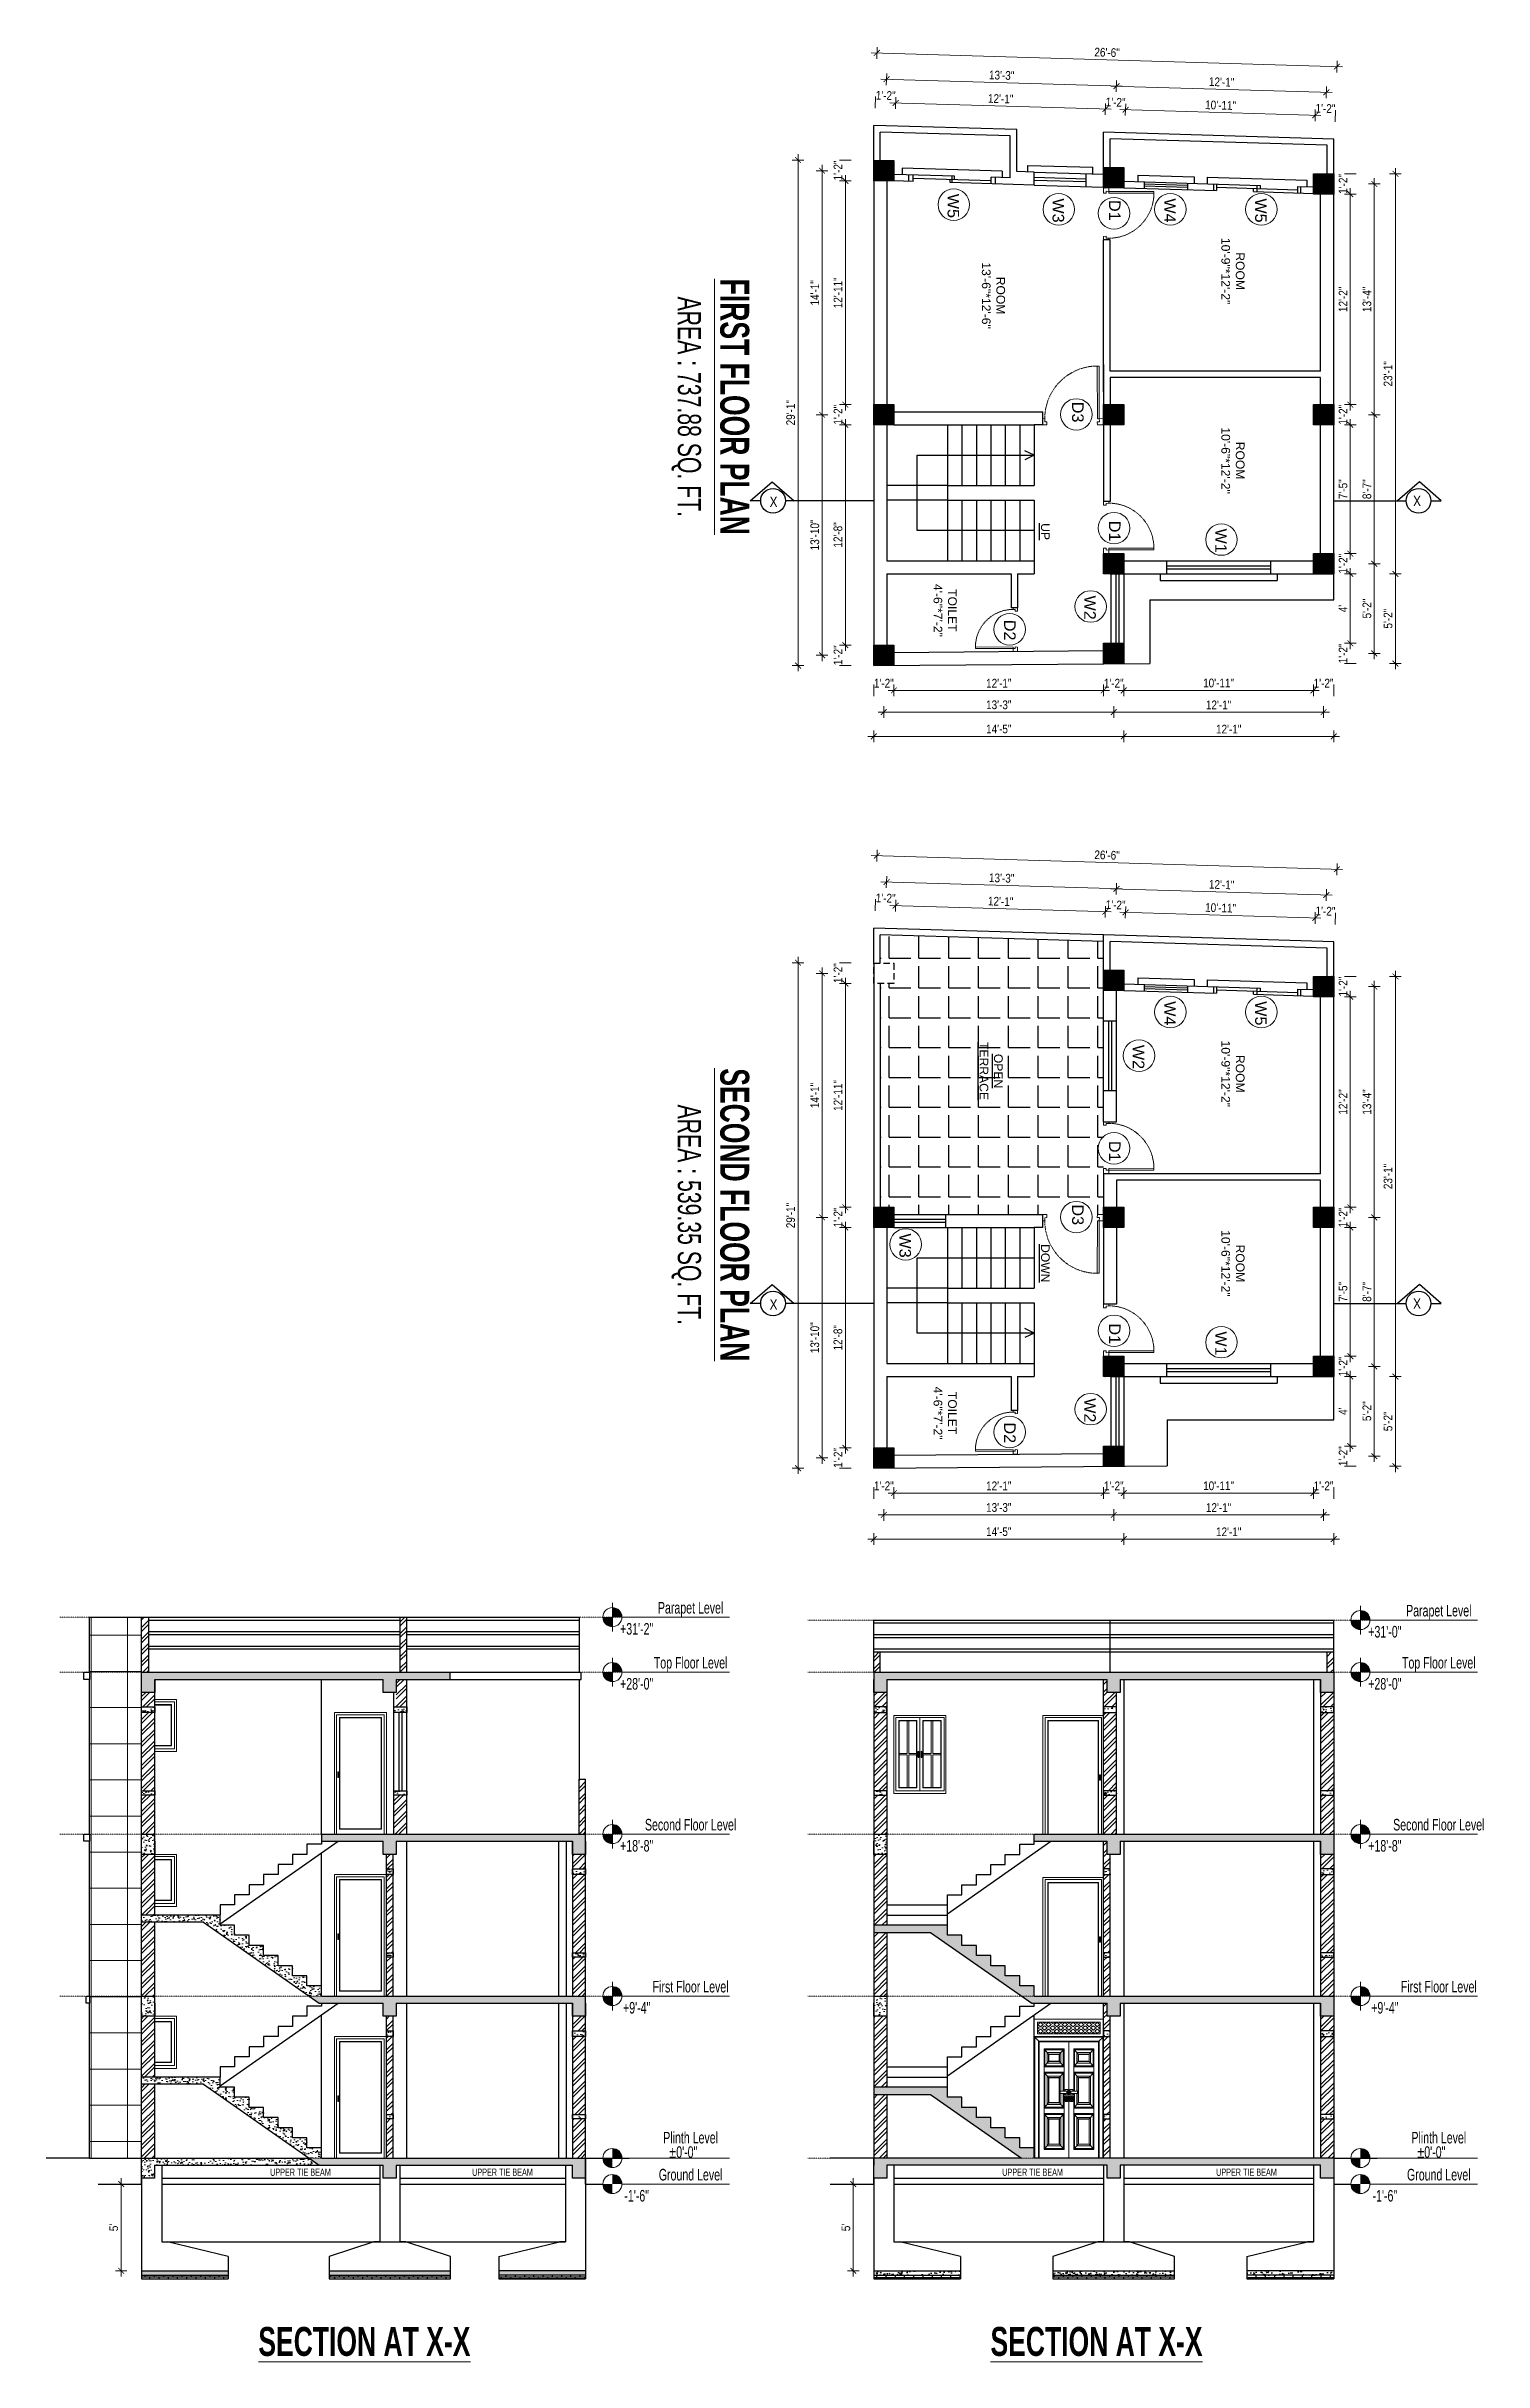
# Model space of a CAD drawing. Header units: inches. Extents: x -9985691 to 3643, y -3270716 to 4788.
# Drawn here: x -4965288 to -4964294, y -3265866 to -3264265 of the extents above; entities that cross this region are included whole.
import ezdxf

# ---------------------------------------------------------------- set-up
doc = ezdxf.new("R2010")
doc.units = ezdxf.units.IN
doc.header["$LTSCALE"] = 2
doc.header["$MEASUREMENT"] = 0
doc.header["$PDMODE"] = 34
for name, pattern in [('ACAD_ISO02W100', [15, 12, -3]), ('CENTER', [2, 1.25, -0.25, 0.25, -0.25]), ('HIDDEN', [0.375, 0.25, -0.125])]:
    doc.linetypes.add(name, pattern=pattern)
doc.layers.get('0').update_dxf_attribs({"linetype": 'CONTINUOUS'})
doc.layers.get('DEFPOINTS').update_dxf_attribs({"color": 141, "linetype": 'CONTINUOUS'})
doc.layers.add('A-Hatch', color=7, linetype='CONTINUOUS')
for name, color, linetype, lineweight in [('Annotate-Bold.w', 187, 'CONTINUOUS', 18), ('Annotate-Lite.w', 177, 'CONTINUOUS', 9), ('DIM 1-100', 4, 'CONTINUOUS', 13), ('Door-Window', 47, 'CONTINUOUS', 15), ('Door-Window.w', 4, 'CONTINUOUS', 15), ('F-FURNITURE', 30, 'CONTINUOUS', 13), ('HACTH', 253, 'CONTINUOUS', 5), ('HATCH', 60, 'ACAD_ISO02W100', 13), ('TEXT', 181, 'CONTINUOUS', 25), ('Text-100.w', 254, 'CONTINUOUS', 9), ('window', 4, 'CONTINUOUS', 13)]:
    doc.layers.add(name, color=color, linetype=linetype, lineweight=lineweight)
doc.styles.add('ARAIL', font='ARIALN.TTF')
doc.styles.add('Arial', font='arial.ttf', dxfattribs={"width": 0.8, "height": 12})
doc.styles.add('arial.', font='arial.ttf')
doc.styles.add('gaurav', font='arial.ttf')
doc.styles.get("Standard").update_dxf_attribs({"font": 'ARIALN.TTF'})
doc.dimstyles.new('1 by 96', dxfattribs={"dimtxt": 6, "dimasz": 4, "dimexe": 4, "dimexo": 4, "dimgap": 2, "dimtad": 1, "dimdec": 0, "dimzin": 0, "dimdsep": 46, "dimlunit": 4, "dimtxsty": 'Standard', "dimblk": 'ARCHTICK', "dimcen": 0, "dimdle": 4, "dimadec": 0, "dimazin": 0, "dimtfac": 1, "dimtdec": 0, "dimtix": 1, "dimtofl": 0, "dimtmove": 1, "dimatfit": 3, "dimldrblk": 'ARCHTICK', "dimfxl": 4, "dimfxlon": 1, "dimtolj": 1, "dimtzin": 0, "dimlwd": -1, "dimlwe": -1, "dimarcsym": 0})
pattern_1 = [(50, (36993.127, -2588.8153), (7.172601826, -0.62752135), [0.75, -8.25]), (355, (36993.127, -2588.815), (-1.387513336, 7.521921337), [0.6, -6.6]), (100.45144446, (36993.7246, -2588.8676), (5.785088467, 6.89439991), [0.63740192, -7.01142112]), (46.1842, (36993.127, -2586.815), (10.672413307, -1.655192808), [1.125, -12.375]), (96.63563549, (36994.016, -2586.953), (9.346619457, 9.741186008), [0.95610342, -10.5171376]), (351.184164, (36993.127, -2586.815), (9.34661945, 9.741186003), [0.9, -9.90000001]), (21, (36994.127, -2587.3153), (5.969070521, -4.0261889067), [0.75, -8.25]), (326, (36994.127, -2587.315), (2.433153319, 7.2515004505), [0.6, -6.6]), (71.45144474, (36994.624, -2587.651), (8.402223767, 3.225311528), [0.6374019, -7.01142112]), (37.5, (36993.1269, -2588.8153), (0.1215985532, 3.3289385383), [0, -6.52, 0, -6.7, 0, -6.625]), (7.5, (36993.127, -2588.8153), (2.6306953744, 3.9441171188), [0, -3.82, 0, -6.37, 0, -2.525]), (327.5, (36990.8969, -2588.8153), (5.3382243617, -0.2255487173), [0, -2.5, 0, -7.8, 0, -10.35]), (317.5, (36989.897, -2588.8153), (5.8318616934, 1.0010498233), [0, -3.25, 0, -5.18, 0, -7.35])]
pattern_2 = [(90, (36993.127, -2588.815), (-25, 0), []), (180, (36993.127, -2588.815), (-4e-15, -25), [])]
pattern_3 = [(45, (36993.127, -2588.8153), (-3.977475644, 3.977475644), []), (45, (36995.7785, -2588.8153), (-3.977475644, 3.977475644), [])]
pattern_4 = [(50, (0, 0), (7.172601826, -0.62752135), [0.75, -8.25]), (355, (0, 0), (-1.387513336, 7.521921337), [0.6, -6.6]), (100.45144446, (0.598, -0.052), (5.785088467, 6.89439991), [0.63740192, -7.01142112]), (46.1842, (0, 2), (10.672413307, -1.655192808), [1.125, -12.375]), (96.6356355, (0.889, 1.862), (9.346619457, 9.741186008), [0.95610342, -10.5171376]), (351.184164, (0, 2), (9.34661945, 9.741186003), [0.9, -9.90000001]), (21, (1, 1.5), (5.969070521, -4.0261889067), [0.75, -8.25]), (326, (1, 1.5), (2.433153319, 7.2515004505), [0.6, -6.6]), (71.45144474, (1.4974, 1.1645), (8.402223767, 3.225311528), [0.6374019, -7.01142112]), (37.5, (0, 0), (0.1215985532, 3.3289385383), [0, -6.52, 0, -6.7, 0, -6.625]), (7.5, (0, 0), (2.6306953744, 3.9441171188), [0, -3.82, 0, -6.37, 0, -2.525]), (327.5, (-2.23, 0), (5.3382243617, -0.2255487173), [0, -2.5, 0, -7.8, 0, -10.35]), (317.5, (-3.23, 0), (5.8318616934, 1.0010498233), [0, -3.25, 0, -5.18, 0, -7.35])]

msp = doc.modelspace()

# ---------------------------------------------------------------- texts
at = {"layer": 'Annotate-Bold.w', "ltscale": 0.005, "style": 'Arial'}
for s, insert, char_height, width, attachment_point in [('\\A1;{\\fArial Narrow|b0|i0|c0|p34;Parapet Level}', (-4964842.4, -3265340.8), 7.996, 82.628, 2), ('\\A1;{\\fArial Narrow|b0|i0|c0|p34;Parapet Level}', (-4964325, -3265342.8), 7.996, 82.628, 2), ('\\A1;\\pt55.97313;{\\fArial Narrow|b0|i0|c0|p34;+31\'-2"}', (-4964879.7, -3265363.5), 7.996, 73.875, 8), ('\\A1;\\pt55.97313;{\\fArial Narrow|b0|i0|c0|p34;+31\'-0"}', (-4964362.3, -3265365.5), 7.996, 73.875, 8), ('\\A1;{\\fArial Narrow|b0|i0|c0|p34;Top Floor Level}', (-4964842.4, -3265378.8), 7.996, 82.628, 2), ('\\A1;{\\fArial Narrow|b0|i0|c0|p34;Top Floor Level}', (-4964325, -3265378.8), 7.996, 82.628, 2), ('\\A1;\\pt55.97313;{\\fArial Narrow|b0|i0|c0|p34;+28\'-0"}', (-4964879.7, -3265401.5), 7.996, 73.875, 8), ('\\A1;\\pt55.97313;{\\fArial Narrow|b0|i0|c0|p34;+28\'-0"}', (-4964362.3, -3265401.5), 7.996, 73.875, 8), ('\\A1;{\\fArial Narrow|b0|i0|c0|p34;Second Floor Level}', (-4964842.4, -3265490.8), 7.996, 82.628, 2), ('\\A1;{\\fArial Narrow|b0|i0|c0|p34;Second Floor Level}', (-4964325, -3265490.8), 7.996, 82.628, 2), ('\\A1;\\pt55.97313;{\\fArial Narrow|b0|i0|c0|p34;+18\'-8"}', (-4964879.7, -3265513.5), 7.996, 73.875, 8), ('\\A1;\\pt55.97313;{\\fArial Narrow|b0|i0|c0|p34;+18\'-8"}', (-4964362.3, -3265513.5), 7.996, 73.875, 8), ('\\A1;{\\fArial Narrow|b0|i0|c0|p34;First Floor Level}', (-4964842.4, -3265602.8), 7.996, 82.628, 2), ('\\A1;{\\fArial Narrow|b0|i0|c0|p34;First Floor Level}', (-4964325, -3265602.8), 7.996, 82.628, 2), ('\\A1;\\pt55.97313;{\\fArial Narrow|b0|i0|c0|p34;+9\'-4"}', (-4964879.7, -3265625.5), 7.996, 73.875, 8), ('\\A1;\\pt55.97313;{\\fArial Narrow|b0|i0|c0|p34;+9\'-4"}', (-4964362.3, -3265625.5), 7.996, 73.875, 8), ('\\A1;{\\fArial Narrow|b0|i0|c0|p34;Plinth Level}', (-4964842.4, -3265707.2), 7.996, 82.628, 2), ('\\A1;\\pt55.97313;{\\fArial Narrow|b0|i0|c0|p34;±0\'-0"}', (-4964847.5, -3265725.3), 7.996, 73.875, 8), ('\\A1;{\\fArial Narrow|b0|i0|c0|p34;Plinth Level}', (-4964325, -3265707.2), 7.996, 82.628, 2), ('\\A1;\\pt55.97313;{\\fArial Narrow|b0|i0|c0|p34;±0\'-0"}', (-4964330.2, -3265725.3), 7.996, 73.875, 8), ('\\A1;{\\fArial Narrow|b0|i0|c0|p34;UPPER TIE BEAM}', (-4965112.2, -3265732.6), 5, 82.628, 2), ('\\A1;{\\fArial Narrow|b0|i0|c0|p34;UPPER TIE BEAM}', (-4964972.5, -3265732.6), 5, 82.628, 2), ('\\A1;{\\fArial Narrow|b0|i0|c0|p34;Ground Level}', (-4964842.4, -3265732.8), 7.996, 82.628, 2), ('\\A1;{\\fArial Narrow|b0|i0|c0|p34;UPPER TIE BEAM}', (-4964605.9, -3265732.6), 5, 82.628, 2), ('\\A1;{\\fArial Narrow|b0|i0|c0|p34;UPPER TIE BEAM}', (-4964458, -3265732.6), 5, 88.273, 2), ('\\A1;{\\fArial Narrow|b0|i0|c0|p34;Ground Level}', (-4964325, -3265732.8), 7.996, 82.628, 2), ('\\A1;\\pt55.97313;{\\fArial Narrow|b0|i0|c0|p34;-1\'-6"}', (-4964879.7, -3265755.5), 7.996, 73.875, 8), ('\\A1;\\pt55.97313;{\\fArial Narrow|b0|i0|c0|p34;-1\'-6"}', (-4964362.3, -3265755.5), 7.996, 73.875, 8)]:
    msp.add_mtext(s, dxfattribs=dict(at, insert=insert, char_height=char_height, width=width, attachment_point=attachment_point))
at = {"layer": 'Annotate-Lite.w', "ltscale": 0.005, "char_height": 8, "style": 'gaurav'}
for s, insert, attachment_point, rotation in [('W5', (-4964656.7, -3264367.1), 1, 270), ('W3', (-4964584.1, -3264370.3), 1, 270), ('D1', (-4964545.1, -3264385.7), 3, 269.9618), ('W4', (-4964506.9, -3264370.3), 1, 270), ('W5', (-4964444, -3264370.3), 1, 270), ('D3', (-4964570.6, -3264525.2), 3, 270), ('D1', (-4964545.1, -3264593.2), 1, 270.0382), ('W1', (-4964471.6, -3264598.6), 1, 270), ('W2', (-4964562.2, -3264644.9), 1, 270), ('D2', (-4964625.6, -3264661.7), 7, 269.8855), ('W4', (-4964506.9, -3264925.4), 1, 270), ('W5', (-4964444, -3264925.4), 1, 270), ('W2', (-4964528.6, -3264955.6), 1, 270), ('D1', (-4964545.1, -3265022), 1, 270.0382), ('D3', (-4964570.6, -3265080.2), 3, 270), ('W3', (-4964690, -3265086), 1, 270), ('D1', (-4964545.1, -3265148.2), 1, 270.0382), ('W1', (-4964471.6, -3265153.7), 1, 270), ('W2', (-4964562.2, -3265199.9), 1, 270), ('D2', (-4964625.6, -3265216.7), 7, 269.8855)]:
    msp.add_mtext_dynamic_manual_height_columns(s, width=8, gutter_width=100, heights=[0], dxfattribs=dict(at, insert=insert, attachment_point=attachment_point, rotation=rotation))
at = {"layer": 'TEXT', "lineweight": -2, "char_height": 6, "attachment_point": 5, "rotation": 270, "style": 'arial.'}
for s, insert in [('ROOM\\P10\'-9"*12\'-2"', (-4964467.4, -3264420.6)), ('ROOM\\P13\'-6"*12\'-6"', (-4964633, -3264437.5)), ('ROOM\\P10\'-6"*12\'-2"', (-4964467.4, -3264551.6)), ('TOILET\\P4\'-6"*7\'-2"', (-4964666.4, -3264655.2)), ('ROOM\\P10\'-9"*12\'-2"', (-4964467.4, -3264975.6)), ('ROOM\\P10\'-6"*12\'-2"', (-4964467.4, -3265106.7)), ('TOILET\\P4\'-6"*7\'-2"', (-4964666.4, -3265210.2))]:
    msp.add_mtext_dynamic_manual_height_columns(s, width=45.731, gutter_width=30, heights=[0], dxfattribs=dict(at, insert=insert))
at = {"layer": 'TEXT', "char_height": 7.2, "style": 'ARAIL'}
for insert, attachment_point in [((-4964782.3, -3264576.5), 3), ((-4964342.8, -3264575.9), 1), ((-4964782.3, -3265131.5), 3), ((-4964342.8, -3265130.9), 1)]:
    msp.add_mtext_dynamic_manual_height_columns('X', width=125.465, gutter_width=90, heights=[0], dxfattribs=dict(at, insert=insert, attachment_point=attachment_point))
at = {"layer": 'TEXT', "lineweight": -2, "char_height": 6, "attachment_point": 5, "rotation": 270, "style": 'arial.'}
for s, insert, width in [('{\\LUP}', (-4964597.1, -3264600.7), 26.674), ('{\\LOPEN\\PTERRACE}', (-4964634.6, -3264973.7), 127.506), ('{\\LDOWN}', (-4964597.1, -3265106.6), 26.674)]:
    msp.add_mtext(s, dxfattribs=dict(at, insert=insert, width=width))
at = {"layer": 'Text-100.w', "char_height": 20, "width": 569.102, "attachment_point": 2, "rotation": 270, "style": 'Arial'}
for s, insert in [('\\A1;{\\fArial Narrow|b1|i0|c0|p34;\\LFIRST FLOOR PLAN\\P\\fArial Narrow|b0|i0|c0|p34;\\H0.8x;\\lAREA : 737.88 SQ. FT.\\H1.02306x; }', (-4964801.9, -3264514.4)), ('\\A1;{\\fArial Narrow|b1|i0|c0|p34;\\LSECOND FLOOR PLAN\\P\\fArial Narrow|b0|i0|c0|p34;\\H0.8x;\\lAREA : 539.35 SQ. FT.\\H1.02306x; }', (-4964801.9, -3265073.1))]:
    msp.add_mtext(s, dxfattribs=dict(at, insert=insert))
at = {"layer": 'Text-100.w', "char_height": 20, "width": 569.102, "attachment_point": 2, "style": 'Arial'}
for insert in [(-4965068, -3265842.1), (-4964561.7, -3265842.1)]:
    msp.add_mtext('\\A1;{\\fArial Narrow|b1|i0|c0|p34;\\LSECTION AT X-X}', dxfattribs=dict(at, insert=insert))

# ---------------------------------------------------------------- blocks, each defined once
blk = doc.blocks.new('_ArchTick')
at = {"color": 0, "linetype": 'ByBlock', "const_width": 0.15}
blk.add_lwpolyline([(-0.5, -0.5), (0.5, 0.5)], dxfattribs=at)
blk = doc.blocks.new('*D1443')
at = {"layer": 'DEFPOINTS', "color": 0, "ltscale": 0.5, "transparency": 16777216}
for p in [(-4965222.1, -3265743.3), (-4965236.2, -3265803.3), (-4965222.1, -3265803.3)]:
    blk.add_point(p, dxfattribs=at)
at = {"layer": 'DIM 1-100', "color": 0, "ltscale": 0.5, "transparency": 16777216}
for p, q in [((-4965232.2, -3265743.3), (-4965240.2, -3265743.3)), ((-4965236.2, -3265739.3), (-4965236.2, -3265807.3)), ((-4965232.2, -3265803.3), (-4965240.2, -3265803.3))]:
    blk.add_line(p, q, dxfattribs=at)
at = {"layer": 'DIM 1-100', "color": 0, "ltscale": 0.5, "transparency": 16777216, "xscale": 4, "yscale": 4, "zscale": 4}
for p, rotation in [((-4965236.2, -3265743.3), 90), ((-4965236.2, -3265803.3), 270)]:
    blk.add_blockref('_ArchTick', p, dxfattribs=dict(at, rotation=rotation))
at = {"layer": 'DIM 1-100', "color": 0, "ltscale": 0.5, "transparency": 16777216, "insert": (-4965241.3, -3265773.3), "char_height": 6, "attachment_point": 5, "rotation": 90}
blk.add_mtext("\\A1;5'", dxfattribs=at)
blk = doc.blocks.new('*D1444')
at = {"layer": 'DEFPOINTS', "color": 0, "ltscale": 0.5, "transparency": 16777216}
for p in [(-4964715.8, -3265743.3), (-4964729.9, -3265803.3), (-4964715.8, -3265803.3)]:
    blk.add_point(p, dxfattribs=at)
at = {"layer": 'DIM 1-100', "color": 0, "ltscale": 0.5, "transparency": 16777216}
for p, q in [((-4964725.9, -3265743.3), (-4964733.9, -3265743.3)), ((-4964729.9, -3265739.3), (-4964729.9, -3265807.3)), ((-4964725.9, -3265803.3), (-4964733.9, -3265803.3))]:
    blk.add_line(p, q, dxfattribs=at)
at = {"layer": 'DIM 1-100', "color": 0, "ltscale": 0.5, "transparency": 16777216, "xscale": 4, "yscale": 4, "zscale": 4}
for p, rotation in [((-4964729.9, -3265743.3), 90), ((-4964729.9, -3265803.3), 270)]:
    blk.add_blockref('_ArchTick', p, dxfattribs=dict(at, rotation=rotation))
at = {"layer": 'DIM 1-100', "color": 0, "ltscale": 0.5, "transparency": 16777216, "insert": (-4964735, -3265773.3), "char_height": 6, "attachment_point": 5, "rotation": 90}
blk.add_mtext("\\A1;5'", dxfattribs=at)
blk = doc.blocks.new('A$Cd67eaa5e')
at = {"layer": 'F-FURNITURE'}
for p, q in [((0, 0), (0, 96)), ((0, 96), (42, 96)), ((2, 90.9), (2, 94)), ((2, 94), (5.2, 94)), ((2, 90.9), (2, 89.1)), ((2, 86), (2, 90.9)), ((2, 90.9), (3, 90)), ((3, 90), (2, 89.1)), ((2, 86), (2, 86)), ((2, 86), (2, 86)), ((2, 86), (2, 86)), ((5.2, 86), (2, 86)), ((2, 86), (5.2, 86)), ((2.2, 92.3), (3.8, 93.8)), ((2.2, 92.3), (3.8, 93.8)), ((3.8, 90.8), (2.2, 92.3)), ((2.2, 92.3), (2.2, 92.3)), ((3.8, 90.8), (2.2, 92.3)), ((2.2, 87.7), (3.8, 89.2)), ((2.2, 87.7), (3.8, 89.2)), ((3.8, 86.2), (2.2, 87.7)), ((3.8, 86.2), (2.2, 87.7)), ((2.2, 87.7), (2.2, 87.7)), ((3.8, 93.8), (5.4, 92.3)), ((5.4, 92.3), (3.8, 90.8)), ((3.8, 89.2), (5.4, 87.7)), ((5.4, 87.7), (3.8, 86.2)), ((4.6, 90), (6.3, 91.5)), ((4.6, 90), (6.3, 91.5)), ((6.3, 88.5), (4.6, 90)), ((4.6, 90), (4.6, 90)), ((6.3, 88.5), (4.6, 90)), ((6.3, 93), (5.2, 94)), ((5.2, 94), (5.2, 94)), ((6.3, 93), (5.2, 94)), ((7.3, 94), (5.2, 94)), ((5.2, 86), (6.3, 87)), ((5.2, 86), (6.3, 87)), ((5.2, 86), (5.2, 86)), ((5.2, 86), (7.3, 86)), ((7.3, 94), (6.3, 93)), ((6.3, 91.5), (7.9, 90)), ((7.9, 90), (6.3, 88.5)), ((6.3, 87), (7.3, 86)), ((7.1, 92.3), (8.7, 93.8)), ((7.1, 92.3), (8.7, 93.8)), ((8.7, 90.8), (7.1, 92.3)), ((7.1, 92.3), (7.1, 92.3)), ((8.7, 90.8), (7.1, 92.3)), ((7.1, 87.7), (8.7, 89.2)), ((7.1, 87.7), (8.7, 89.2)), ((8.7, 86.2), (7.1, 87.7)), ((7.1, 87.7), (7.1, 87.7)), ((8.7, 86.2), (7.1, 87.7)), ((7.3, 94), (10.1, 94)), ((10.1, 86), (7.3, 86)), ((8.7, 93.8), (10.3, 92.3)), ((10.3, 92.3), (8.7, 90.8)), ((8.7, 89.2), (10.3, 87.7)), ((10.3, 87.7), (8.7, 86.2)), ((9.5, 90), (11.2, 91.5)), ((9.5, 90), (11.2, 91.5)), ((11.2, 88.5), (9.5, 90)), ((9.5, 90), (9.5, 90)), ((11.2, 88.5), (9.5, 90)), ((11.2, 93), (10.1, 94)), ((11.2, 93), (10.1, 94)), ((10.1, 94), (10.1, 94)), ((13.7, 94), (10.1, 94)), ((10.1, 86), (11.2, 87)), ((10.1, 86), (11.2, 87)), ((10.1, 86), (10.1, 86)), ((10.1, 86), (13.7, 86)), ((13.7, 94), (11.2, 93)), ((11.2, 91.5), (12.8, 90)), ((12.8, 90), (11.2, 88.5)), ((11.2, 87), (13.7, 86)), ((12, 92.3), (13.6, 93.8)), ((12, 92.3), (13.6, 93.8)), ((13.6, 90.8), (12, 92.3)), ((13.6, 90.8), (12, 92.3)), ((12, 92.3), (12, 92.3)), ((12, 87.7), (13.6, 89.2)), ((12, 87.7), (13.6, 89.2)), ((13.6, 86.2), (12, 87.7)), ((13.6, 86.2), (12, 87.7)), ((12, 87.7), (12, 87.7)), ((13.6, 93.8), (15.3, 92.3)), ((15.3, 92.3), (13.6, 90.8)), ((13.6, 89.2), (15.3, 87.7)), ((15.3, 87.7), (13.6, 86.2)), ((13.7, 94), (15, 94)), ((15, 86), (13.7, 86)), ((14.4, 90), (16.1, 91.5)), ((16.1, 88.5), (14.4, 90)), ((14.4, 90), (14.5, 90)), ((14.5, 90), (16.1, 91.5)), ((16.1, 88.5), (14.5, 90)), ((16.1, 93), (15, 94)), ((16.1, 93), (15, 94)), ((15, 94), (15, 94)), ((17.1, 94), (15, 94)), ((15, 86), (16.1, 87)), ((15, 86), (16.1, 87)), ((15, 86), (15, 86)), ((15, 86), (17.1, 86)), ((17.1, 94), (16.1, 93)), ((16.1, 91.5), (17.7, 90)), ((17.7, 90), (16.1, 88.5)), ((16.1, 87), (17.1, 86)), ((16.9, 92.3), (18.5, 93.8)), ((16.9, 92.3), (18.5, 93.8)), ((18.5, 90.8), (16.9, 92.3)), ((16.9, 92.3), (16.9, 92.3)), ((18.5, 90.8), (16.9, 92.3)), ((16.9, 87.7), (18.5, 89.2)), ((16.9, 87.7), (18.5, 89.2)), ((18.5, 86.2), (16.9, 87.7)), ((18.5, 86.2), (16.9, 87.7)), ((16.9, 87.7), (16.9, 87.7)), ((17.1, 94), (19.9, 94)), ((19.9, 86), (17.1, 86)), ((18.5, 93.8), (20.2, 92.3)), ((20.2, 92.3), (18.5, 90.8)), ((18.5, 89.2), (20.2, 87.7)), ((20.2, 87.7), (18.5, 86.2)), ((19.4, 90), (21, 91.5)), ((19.4, 90), (21, 91.5)), ((21, 88.5), (19.4, 90)), ((19.4, 90), (19.4, 90)), ((21, 88.5), (19.4, 90)), ((21, 93), (19.9, 94)), ((19.9, 94), (19.9, 94)), ((21, 93), (19.9, 94)), ((22.1, 94), (19.9, 94)), ((19.9, 86), (21, 87)), ((19.9, 86), (21, 87)), ((19.9, 86), (19.9, 86)), ((19.9, 86), (22.1, 86)), ((22.1, 94), (21, 93)), ((21, 91.5), (22.6, 90)), ((22.6, 90), (21, 88.5)), ((21, 87), (22.1, 86)), ((21.8, 92.3), (23.5, 93.8)), ((21.8, 92.3), (23.5, 93.8)), ((23.5, 90.8), (21.8, 92.3)), ((23.5, 90.8), (21.8, 92.3)), ((21.8, 92.3), (21.8, 92.3)), ((21.8, 87.7), (23.5, 89.2)), ((21.8, 87.7), (23.5, 89.2)), ((23.5, 86.2), (21.8, 87.7)), ((21.8, 87.7), (21.8, 87.7)), ((23.5, 86.2), (21.8, 87.7)), ((22.1, 94), (24.9, 94)), ((24.9, 86), (22.1, 86)), ((23.5, 93.8), (25.1, 92.3)), ((25.1, 92.3), (23.5, 90.8)), ((23.5, 89.2), (25.1, 87.7)), ((25.1, 87.7), (23.5, 86.2)), ((24.3, 90), (25.9, 91.5)), ((24.3, 90), (25.9, 91.5)), ((25.9, 88.5), (24.3, 90)), ((24.3, 90), (24.3, 90)), ((25.9, 88.5), (24.3, 90)), ((25.9, 93), (24.9, 94)), ((24.9, 94), (24.9, 94)), ((25.9, 93), (24.9, 94)), ((27, 94), (24.9, 94)), ((24.9, 86), (25.9, 87)), ((24.9, 86), (25.9, 87)), ((24.9, 86), (24.9, 86)), ((24.9, 86), (27, 86)), ((27, 94), (25.9, 93)), ((25.9, 91.5), (27.6, 90)), ((27.6, 90), (25.9, 88.5)), ((25.9, 87), (27, 86)), ((26.7, 92.3), (28.4, 93.8)), ((26.7, 92.3), (28.4, 93.8)), ((28.4, 90.8), (26.7, 92.3)), ((28.4, 90.8), (26.7, 92.3)), ((26.7, 92.3), (26.7, 92.3)), ((26.7, 87.7), (28.4, 89.2)), ((26.7, 87.7), (28.4, 89.2)), ((28.4, 86.2), (26.7, 87.7)), ((26.7, 87.7), (26.7, 87.7)), ((28.4, 86.2), (26.7, 87.7)), ((27, 94), (29.8, 94)), ((29.8, 86), (27, 86)), ((28.4, 93.8), (30, 92.3)), ((30, 92.3), (28.4, 90.8)), ((28.4, 89.2), (30, 87.7)), ((30, 87.7), (28.4, 86.2)), ((29.2, 90), (30.8, 91.5)), ((29.2, 90), (30.8, 91.5)), ((30.8, 88.5), (29.2, 90)), ((29.2, 90), (29.2, 90)), ((30.8, 88.5), (29.2, 90)), ((30.8, 93), (29.8, 94)), ((30.8, 93), (29.8, 94)), ((29.8, 94), (29.8, 94)), ((31.9, 94), (29.8, 94)), ((29.8, 86), (30.8, 87)), ((29.8, 86), (30.8, 87)), ((29.8, 86), (29.8, 86)), ((29.8, 86), (31.9, 86)), ((31.9, 94), (30.8, 93)), ((30.8, 91.5), (32.5, 90)), ((32.5, 90), (30.8, 88.5)), ((30.8, 87), (31.9, 86)), ((31.7, 92.3), (33.3, 93.8)), ((31.7, 92.3), (33.3, 93.8)), ((33.3, 90.8), (31.7, 92.3)), ((31.7, 92.3), (31.7, 92.3)), ((33.3, 90.8), (31.7, 92.3)), ((31.7, 87.7), (33.3, 89.2)), ((31.7, 87.7), (33.3, 89.2)), ((33.3, 86.2), (31.7, 87.7)), ((33.3, 86.2), (31.7, 87.7)), ((31.7, 87.7), (31.7, 87.7)), ((31.9, 94), (34.7, 94)), ((34.7, 86), (31.9, 86)), ((33.3, 93.8), (34.9, 92.3)), ((34.9, 92.3), (33.3, 90.8)), ((33.3, 89.2), (34.9, 87.7)), ((34.9, 87.7), (33.3, 86.2)), ((34.1, 90), (35.7, 91.5)), ((34.1, 90), (35.8, 91.5)), ((35.7, 88.5), (34.1, 90)), ((34.1, 90), (34.1, 90)), ((35.8, 88.5), (34.1, 90)), ((35.7, 93), (34.7, 94)), ((34.7, 94), (34.7, 94)), ((35.8, 93), (34.7, 94)), ((36.8, 94), (34.7, 94)), ((34.7, 86), (35.7, 87)), ((34.7, 86), (35.8, 87)), ((34.7, 86), (34.7, 86)), ((34.7, 86), (36.8, 86)), ((36.8, 94), (35.7, 93)), ((35.7, 91.5), (37.4, 90)), ((37.4, 90), (35.7, 88.5)), ((35.7, 87), (36.8, 86)), ((36.6, 92.3), (38.2, 93.8)), ((36.6, 92.3), (38.2, 93.8)), ((38.2, 90.8), (36.6, 92.3)), ((36.6, 92.3), (36.6, 92.3)), ((38.2, 90.8), (36.6, 92.3)), ((36.6, 87.7), (38.2, 89.2)), ((36.6, 87.7), (38.2, 89.2)), ((38.2, 86.2), (36.6, 87.7)), ((38.2, 86.2), (36.6, 87.7)), ((36.6, 87.7), (36.6, 87.7)), ((36.8, 94), (36.8, 94)), ((36.8, 94), (40, 94)), ((40, 94), (36.8, 94)), ((40, 86), (36.8, 86)), ((38.2, 93.8), (39.8, 92.3)), ((39.8, 92.3), (38.2, 90.8)), ((38.2, 89.2), (39.8, 87.7)), ((39.8, 87.7), (38.2, 86.2)), ((39, 90), (40, 90.9)), ((39, 90), (40, 90.9)), ((40, 89.1), (39, 90)), ((40, 89.1), (39, 90)), ((39, 90), (39, 90)), ((40, 94), (40, 90.9)), ((40, 94), (40, 94)), ((40, 89.1), (40, 90.9)), ((40, 90.9), (40, 90.9)), ((40, 89.1), (40, 86)), ((40, 89.1), (40, 89.1)), ((42, 0), (42, 96)), ((0, 84), (42, 84)), ((0.1, 0), (0.1, 83.9)), ((0.1, 83.9), (41.9, 83.9)), ((0.1, 83.9), (41.9, 83.9)), ((0.1, 81), (0.1, 83.9)), ((0.1, 83.9), (3, 80.5)), ((0.1, 81), (0.1, 81)), ((0.1, 0), (0.1, 81)), ((0.2, 81), (0.2, 81)), ((0.3, 81), (0.4, 81)), ((0.4, 0), (0.4, 83.5)), ((0.4, 83.5), (41.6, 83.5)), ((2.7, 0), (2.7, 80.9)), ((2.7, 80.9), (39.3, 80.9)), ((3, 0), (3, 80.5)), ((3, 80.5), (39, 80.5)), ((3.1, 80.9), (3.1, 80.8)), ((3.1, 80.8), (3.1, 80.7)), ((3.1, 80.7), (3.1, 80.6)), ((3.1, 80.6), (3.1, 80.5)), ((3.1, 0), (3.1, 80.4)), ((3.1, 80.4), (38.9, 80.4)), ((6, 34.5), (6, 75.5)), ((18.1, 75.5), (6, 75.5)), ((6.1, 63.2), (6.1, 75.4)), ((6.1, 75.4), (18, 75.4)), ((6.1, 75.4), (6.4, 75)), ((6.4, 63.7), (6.4, 75)), ((6.4, 75), (17.7, 75)), ((6.4, 63.8), (6.4, 74.9)), ((6.4, 74.9), (17.6, 74.9)), ((8.7, 71.9), (6.4, 74.9)), ((16.2, 72.9), (7.9, 72.9)), ((7.9, 72.9), (7.9, 65.7)), ((15.4, 71.9), (8.7, 71.9)), ((8.7, 71.9), (8.7, 66.7)), ((8.8, 71.8), (8.8, 66.8)), ((15.3, 71.8), (8.8, 71.8)), ((8.8, 71.7), (8.8, 66.9)), ((15.2, 71.7), (8.8, 71.7)), ((15.2, 66.9), (15.2, 71.7)), ((15.3, 66.8), (15.3, 71.8)), ((17.6, 74.9), (15.4, 71.9)), ((15.4, 66.7), (15.4, 71.9)), ((16.2, 65.7), (16.2, 72.9)), ((17.6, 74.9), (17.6, 63.8)), ((17.7, 75), (18, 75.4)), ((17.7, 75), (17.7, 63.6)), ((17.7, 75), (17.7, 63.7)), ((18, 75.4), (18, 63.2)), ((18.1, 75.5), (18.1, 46.2)), ((21, 0), (21, 80.4)), ((23.9, 46.2), (23.9, 75.5)), ((36, 75.5), (23.9, 75.5)), ((24, 63.2), (24, 75.4)), ((24, 75.4), (35.9, 75.4)), ((24, 75.4), (24.3, 75)), ((24.3, 63.7), (24.3, 75)), ((24.3, 75), (35.6, 75)), ((24.4, 63.8), (24.4, 74.9)), ((24.4, 74.9), (35.6, 74.9)), ((26.6, 71.9), (24.4, 74.9)), ((34.1, 72.9), (25.8, 72.9)), ((25.8, 72.9), (25.8, 65.7)), ((33.3, 71.9), (26.6, 71.9)), ((26.6, 71.9), (26.6, 66.7)), ((26.7, 71.8), (26.7, 66.8)), ((33.2, 71.8), (26.7, 71.8)), ((26.8, 71.7), (26.8, 66.9)), ((33.2, 71.7), (26.8, 71.7)), ((33.2, 66.8), (33.2, 71.8)), ((33.2, 66.9), (33.2, 71.7)), ((35.6, 74.9), (33.3, 71.9)), ((33.3, 66.7), (33.3, 71.9)), ((34.1, 65.7), (34.1, 72.9)), ((35.6, 75), (35.9, 75.4)), ((35.6, 75), (35.6, 63.6)), ((35.6, 75), (35.6, 63.7)), ((35.6, 74.9), (35.6, 63.8)), ((35.9, 75.4), (35.9, 63.2)), ((36, 75.5), (36, 34.5)), ((38.9, 80.9), (38.9, 80.8)), ((38.9, 80.8), (38.9, 80.7)), ((38.9, 80.7), (38.9, 80.6)), ((38.9, 80.6), (38.9, 80.5)), ((38.9, 80.4), (38.9, 0)), ((41.9, 83.9), (39, 80.5)), ((39, 80.5), (39, 0)), ((39.3, 80.9), (39.3, 0)), ((41.6, 83.5), (41.6, 0)), ((41.6, 81), (41.7, 81)), ((41.7, 81), (41.8, 81)), ((41.8, 81), (41.9, 81)), ((41.9, 83.9), (41.9, 0)), ((41.9, 83.9), (41.9, 0)), ((18.1, 63.1), (6, 63.1)), ((18.1, 59.3), (6, 59.3)), ((6.1, 63.2), (6.4, 63.7)), ((18, 63.2), (6.1, 63.2)), ((6.1, 34.6), (6.1, 59.2)), ((6.1, 59.2), (18, 59.2)), ((6.1, 59.2), (6.4, 58.8)), ((6.4, 63.8), (8.7, 66.7)), ((17.6, 63.8), (6.4, 63.8)), ((17.7, 63.7), (6.4, 63.7)), ((17.7, 63.6), (6.4, 63.6)), ((6.4, 58.8), (17.7, 58.8)), ((6.4, 58.8), (6.4, 58.7)), ((8.7, 55.7), (6.4, 58.7)), ((6.4, 35.1), (6.4, 58.7)), ((6.4, 35.1), (6.4, 58.7)), ((6.4, 58.7), (17.6, 58.7)), ((6.4, 58.7), (17.7, 58.7)), ((7.9, 65.7), (16.2, 65.7)), ((7.9, 56.7), (16.2, 56.7)), ((7.9, 56.7), (7.9, 37.1)), ((8.7, 66.7), (15.4, 66.7)), ((8.8, 66.9), (15.2, 66.9)), ((8.8, 66.8), (15.3, 66.8)), ((15.4, 66.7), (17.6, 63.8)), ((17.6, 58.7), (15.4, 55.7)), ((16.2, 56.7), (16.2, 46.2)), ((17.6, 58.7), (17.6, 46.2)), ((18, 63.2), (17.7, 63.7)), ((18, 59.2), (17.7, 58.8)), ((17.7, 58.8), (17.7, 46.2)), ((17.7, 58.8), (17.7, 58.7)), ((17.7, 58.7), (17.7, 46.2)), ((18, 59.2), (18, 46.2)), ((36, 63.1), (23.9, 63.1)), ((36, 59.3), (23.9, 59.3)), ((24, 63.2), (24.3, 63.7)), ((35.9, 63.2), (24, 63.2)), ((24, 46.2), (24, 59.2)), ((24, 59.2), (35.9, 59.2)), ((24, 59.2), (24.3, 58.8)), ((35.6, 63.7), (24.3, 63.7)), ((35.6, 63.6), (24.3, 63.6)), ((24.3, 58.8), (35.6, 58.8)), ((24.3, 58.8), (24.3, 58.7)), ((24.3, 46.2), (24.3, 58.7)), ((24.3, 58.7), (35.6, 58.7)), ((24.4, 63.8), (26.6, 66.7)), ((35.6, 63.8), (24.4, 63.8)), ((26.6, 55.7), (24.4, 58.7)), ((24.4, 46.2), (24.4, 58.7)), ((24.4, 58.7), (35.6, 58.7)), ((25.8, 65.7), (34.1, 65.7)), ((25.8, 56.7), (34.1, 56.7)), ((25.8, 56.7), (25.8, 46.2)), ((26.6, 66.7), (33.3, 66.7)), ((26.7, 66.8), (33.2, 66.8)), ((26.8, 66.9), (33.2, 66.9)), ((33.3, 66.7), (35.6, 63.8)), ((35.6, 58.7), (33.3, 55.7)), ((34.1, 56.7), (34.1, 37.1)), ((35.9, 63.2), (35.6, 63.7)), ((35.9, 59.2), (35.6, 58.8)), ((35.6, 58.8), (35.6, 35)), ((35.6, 58.8), (35.6, 58.7)), ((35.6, 58.7), (35.6, 35.1)), ((35.6, 58.7), (35.6, 35.1)), ((35.9, 59.2), (35.9, 34.6)), ((8.7, 55.7), (15.4, 55.7)), ((8.7, 38.1), (8.7, 55.7)), ((15.3, 55.6), (8.8, 55.6)), ((8.8, 55.6), (8.8, 38.2)), ((15.2, 55.5), (8.8, 55.5)), ((8.8, 55.5), (8.8, 38.3)), ((15.2, 38.3), (15.2, 55.5)), ((15.3, 38.2), (15.3, 55.6)), ((15.4, 55.7), (15.4, 38.1)), ((15.5, 46.2), (15.5, 44.6)), ((15.5, 46.2), (20, 46.2)), ((15.5, 44.6), (20, 44.6)), ((15.7, 46.2), (15.7, 44.6)), ((16.2, 44.6), (16.2, 37.1)), ((17.6, 44.6), (17.6, 35.1)), ((17.7, 44.6), (17.7, 35)), ((17.7, 44.6), (17.7, 35.1)), ((18, 44.6), (18, 34.6)), ((18.1, 44.6), (18.1, 34.5)), ((18.7, 47.3), (18.7, 46.2)), ((20.4, 47.3), (18.7, 47.3)), ((18.7, 44.6), (18.7, 43.6)), ((18.7, 43.6), (20.4, 43.6)), ((18.7, 42.8), (20.4, 42.8)), ((18.7, 39), (18.7, 42.8)), ((19.4, 42.1), (19.3, 42)), ((19.3, 42), (19.3, 41.9)), ((19.5, 42.2), (19.4, 42.1)), ((19.4, 42.1), (19.5, 42.1)), ((19.4, 42), (19.4, 42.1)), ((19.6, 42.2), (19.5, 42.2)), ((19.5, 42.1), (19.6, 42.1)), ((19.7, 42.1), (19.6, 42.2)), ((19.6, 42.2), (19.6, 42.2)), ((19.6, 42.1), (19.6, 42.1)), ((19.6, 42.1), (19.7, 42.1)), ((19.8, 42), (19.7, 42.1)), ((19.7, 42.1), (19.7, 42)), ((19.8, 46.2), (19.8, 44.6)), ((19.8, 41.9), (19.8, 42)), ((20, 46.2), (20, 44.6)), ((20.4, 47.3), (20.4, 43.6)), ((20.4, 42.8), (20.4, 39)), ((23.3, 47.3), (21.6, 47.3)), ((21.6, 47.3), (21.6, 43.6)), ((21.6, 43.6), (23.3, 43.6)), ((21.6, 42.8), (21.6, 39)), ((23.3, 42.8), (21.6, 42.8)), ((22, 46.2), (22, 44.6)), ((26.5, 46.2), (22, 46.2)), ((26.5, 44.6), (22, 44.6)), ((22.2, 46.2), (22.2, 44.6)), ((22.2, 42), (22.3, 42.1)), ((22.2, 41.9), (22.2, 42)), ((22.3, 42.1), (22.4, 42.2)), ((22.4, 42.1), (22.3, 42.1)), ((22.3, 42.1), (22.3, 42)), ((22.4, 42.2), (22.5, 42.2)), ((22.4, 42.2), (22.4, 42.2)), ((22.5, 42.1), (22.4, 42.1)), ((22.4, 42.1), (22.4, 42.1)), ((22.5, 42.2), (22.6, 42.1)), ((22.6, 42.1), (22.5, 42.1)), ((22.6, 42), (22.6, 42.1)), ((22.6, 42.1), (22.7, 42)), ((22.7, 42), (22.7, 41.9)), ((23.3, 47.3), (23.3, 46.2)), ((23.3, 44.6), (23.3, 43.6)), ((23.3, 39), (23.3, 42.8)), ((23.9, 34.5), (23.9, 44.6)), ((24, 34.6), (24, 44.6)), ((24.3, 35.1), (24.3, 44.6)), ((24.4, 35.1), (24.4, 44.6)), ((25.8, 37.1), (25.8, 44.6)), ((26.3, 46.2), (26.3, 44.6)), ((26.5, 46.2), (26.5, 44.6)), ((26.6, 55.7), (33.3, 55.7)), ((26.6, 38.1), (26.6, 55.7)), ((33.2, 55.6), (26.7, 55.6)), ((26.7, 55.6), (26.7, 38.2)), ((33.2, 55.5), (26.8, 55.5)), ((26.8, 55.5), (26.8, 38.3)), ((33.2, 38.2), (33.2, 55.6)), ((33.2, 38.3), (33.2, 55.5)), ((33.3, 55.7), (33.3, 38.1)), ((6, 30.7), (6, 34.5)), ((18.1, 34.5), (6, 34.5)), ((6, 30.7), (6, 5.9)), ((18.1, 30.7), (6, 30.7)), ((6.1, 34.6), (6.4, 35.1)), ((18, 34.6), (6.1, 34.6)), ((6.1, 6), (6.1, 30.6)), ((6.1, 30.6), (18, 30.6)), ((6.1, 30.6), (6.4, 30.1)), ((6.4, 35.1), (8.7, 38.1)), ((17.6, 35.1), (6.4, 35.1)), ((17.7, 35.1), (6.4, 35.1)), ((6.4, 6.5), (6.4, 30.1)), ((6.4, 30.1), (17.7, 30.1)), ((6.4, 30.1), (17.7, 30.1)), ((6.4, 30.1), (6.4, 30.1)), ((8.7, 27.1), (6.4, 30)), ((6.4, 6.5), (6.4, 30)), ((6.4, 30), (17.6, 30)), ((16.2, 37.1), (7.9, 37.1)), ((7.9, 28.1), (16.2, 28.1)), ((7.9, 28.1), (7.9, 8.5)), ((15.4, 38.1), (8.7, 38.1)), ((8.8, 38.3), (15.2, 38.3)), ((8.8, 38.2), (15.3, 38.2)), ((15.4, 38.1), (17.6, 35.1)), ((17.6, 30), (15.4, 27.1)), ((16.2, 28.1), (16.2, 8.5)), ((17.6, 30), (17.6, 6.5)), ((17.7, 35), (17.7, 35.1)), ((18, 34.6), (17.7, 35)), ((18, 30.6), (17.7, 30.1)), ((17.7, 30.1), (17.7, 6.4)), ((17.7, 30.1), (17.7, 6.5)), ((17.7, 30.1), (17.7, 30.1)), ((18, 30.6), (18, 6)), ((18.1, 34.5), (18.1, 30.7)), ((18.1, 5.9), (18.1, 30.7)), ((20.4, 39), (18.7, 39)), ((19.3, 41.7), (19.2, 41.6)), ((19.2, 40.2), (19.2, 41.6)), ((19.2, 40.2), (19.3, 40.1)), ((19.3, 41.9), (19.4, 42)), ((19.3, 41.7), (19.3, 41.9)), ((19.3, 41.9), (19.3, 41.7)), ((19.3, 41.6), (19.3, 41.7)), ((19.3, 40.2), (19.3, 41.6)), ((19.4, 40.6), (19.3, 40.5)), ((19.3, 40.5), (19.3, 40.4)), ((19.3, 40.4), (19.3, 40.2)), ((19.3, 40.2), (19.3, 40.2)), ((19.3, 40.2), (19.3, 40.1)), ((19.3, 40.2), (19.3, 40.2)), ((19.3, 40.1), (19.3, 40.1)), ((19.3, 40.1), (19.3, 40)), ((19.3, 40.1), (19.3, 39.9)), ((19.3, 40), (19.3, 39.9)), ((19.3, 39.9), (19.4, 39.8)), ((19.3, 39.9), (19.3, 39.8)), ((19.3, 39.8), (19.4, 39.7)), ((19.5, 40.8), (19.4, 40.7)), ((19.4, 40.7), (19.4, 40.6)), ((19.4, 39.8), (19.4, 39.8)), ((19.4, 39.8), (19.4, 39.7)), ((19.4, 39.7), (19.5, 39.6)), ((19.4, 39.7), (19.4, 39.7)), ((19.4, 39.7), (19.5, 39.7)), ((19.5, 40.8), (19.5, 40.8)), ((19.6, 40.8), (19.5, 40.8)), ((19.5, 40.5), (19.6, 40.5)), ((19.5, 40), (19.5, 40.5)), ((19.6, 40), (19.5, 40)), ((19.5, 39.7), (19.5, 39.7)), ((19.5, 39.7), (19.6, 39.7)), ((19.5, 39.6), (19.6, 39.6)), ((19.7, 40.7), (19.6, 40.8)), ((19.6, 40.5), (19.6, 40)), ((19.6, 39.7), (19.6, 39.7)), ((19.6, 39.7), (19.7, 39.7)), ((19.6, 39.7), (19.6, 39.7)), ((19.6, 39.7), (19.6, 39.7)), ((19.6, 39.6), (19.7, 39.7)), ((19.6, 39.6), (19.6, 39.6)), ((19.7, 42), (19.8, 41.9)), ((19.7, 40.6), (19.7, 40.7)), ((19.8, 40.5), (19.7, 40.6)), ((19.7, 39.8), (19.8, 40)), ((19.7, 39.7), (19.8, 39.8)), ((19.7, 39.7), (19.7, 39.8)), ((19.7, 39.8), (19.7, 39.8)), ((19.7, 39.8), (19.7, 39.8)), ((19.8, 41.9), (19.8, 41.7)), ((19.8, 41.7), (19.8, 41.9)), ((19.9, 41.6), (19.8, 41.7)), ((19.8, 41.7), (19.8, 41.6)), ((19.8, 41.6), (19.8, 40.2)), ((19.8, 40.4), (19.8, 40.5)), ((19.8, 40.2), (19.8, 40.4)), ((19.8, 40.1), (19.8, 40.2)), ((19.8, 40.1), (19.9, 40.2)), ((19.8, 39.9), (19.8, 40.1)), ((19.8, 40), (19.8, 40.1)), ((19.8, 40.1), (19.8, 40.1)), ((19.8, 40), (19.8, 40)), ((19.8, 39.8), (19.8, 39.9)), ((19.9, 40.2), (19.9, 41.6)), ((21.6, 39), (23.3, 39)), ((22.1, 41.6), (22.2, 41.7)), ((22.1, 40.2), (22.1, 41.6)), ((22.2, 40.1), (22.1, 40.2)), ((22.3, 42), (22.2, 41.9)), ((22.2, 41.9), (22.2, 41.7)), ((22.2, 41.7), (22.2, 41.9)), ((22.2, 41.7), (22.2, 41.6)), ((22.2, 41.6), (22.2, 40.2)), ((22.2, 40.5), (22.3, 40.6)), ((22.2, 40.4), (22.2, 40.5)), ((22.2, 40.2), (22.2, 40.4)), ((22.2, 40.1), (22.2, 40.2)), ((22.2, 39.9), (22.2, 40.1)), ((22.2, 40.1), (22.2, 40.1)), ((22.2, 40), (22.2, 40.1)), ((22.2, 40), (22.2, 40)), ((22.3, 39.8), (22.2, 40)), ((22.2, 39.8), (22.2, 39.9)), ((22.3, 39.7), (22.2, 39.8)), ((22.3, 40.7), (22.4, 40.8)), ((22.3, 40.6), (22.3, 40.7)), ((22.3, 39.7), (22.3, 39.8)), ((22.3, 39.8), (22.3, 39.8)), ((22.3, 39.8), (22.3, 39.8)), ((22.4, 39.7), (22.3, 39.7)), ((22.4, 39.6), (22.3, 39.7)), ((22.4, 40.8), (22.5, 40.8)), ((22.4, 40.5), (22.4, 40)), ((22.5, 40.5), (22.4, 40.5)), ((22.4, 40), (22.5, 40)), ((22.4, 39.7), (22.4, 39.7)), ((22.4, 39.7), (22.4, 39.7)), ((22.4, 39.7), (22.4, 39.7)), ((22.5, 39.7), (22.4, 39.7)), ((22.4, 39.6), (22.4, 39.6)), ((22.5, 39.6), (22.4, 39.6)), ((22.5, 40.8), (22.6, 40.7)), ((22.5, 40.8), (22.5, 40.8)), ((22.5, 40), (22.5, 40.5)), ((22.6, 39.7), (22.5, 39.6)), ((22.5, 39.7), (22.5, 39.7)), ((22.6, 39.7), (22.5, 39.7)), ((22.7, 41.9), (22.6, 42)), ((22.6, 40.7), (22.6, 40.6)), ((22.6, 40.6), (22.7, 40.5)), ((22.7, 39.9), (22.6, 39.8)), ((22.7, 39.8), (22.6, 39.7)), ((22.6, 39.8), (22.6, 39.7)), ((22.6, 39.8), (22.6, 39.8)), ((22.6, 39.7), (22.6, 39.7)), ((22.7, 41.7), (22.7, 41.9)), ((22.7, 41.9), (22.7, 41.7)), ((22.7, 41.6), (22.7, 41.7)), ((22.7, 41.7), (22.8, 41.6)), ((22.7, 40.2), (22.7, 41.6)), ((22.7, 40.5), (22.7, 40.4)), ((22.7, 40.4), (22.7, 40.2)), ((22.7, 40.2), (22.7, 40.2)), ((22.7, 40.2), (22.7, 40.2)), ((22.7, 40.2), (22.7, 40.1)), ((22.8, 40.2), (22.7, 40.1)), ((22.7, 40.1), (22.7, 40)), ((22.7, 40.1), (22.7, 40.1)), ((22.7, 40.1), (22.7, 39.9)), ((22.7, 40), (22.7, 39.9)), ((22.7, 39.9), (22.7, 39.8)), ((22.8, 40.2), (22.8, 41.6)), ((23.9, 30.7), (23.9, 34.5)), ((36, 34.5), (23.9, 34.5)), ((23.9, 30.7), (23.9, 5.9)), ((36, 30.7), (23.9, 30.7)), ((24, 34.6), (24.3, 35.1)), ((35.9, 34.6), (24, 34.6)), ((24, 6), (24, 30.6)), ((24, 30.6), (35.9, 30.6)), ((24, 30.6), (24.3, 30.1)), ((35.6, 35.1), (24.3, 35.1)), ((24.3, 6.5), (24.3, 30.1)), ((24.3, 30.1), (35.6, 30.1)), ((24.3, 30.1), (35.6, 30.1)), ((24.3, 30.1), (24.3, 30.1)), ((24.4, 35.1), (26.6, 38.1)), ((35.6, 35.1), (24.4, 35.1)), ((26.6, 27.1), (24.4, 30)), ((24.4, 6.5), (24.4, 30)), ((24.4, 30), (35.6, 30)), ((34.1, 37.1), (25.8, 37.1)), ((25.8, 28.1), (34.1, 28.1)), ((25.8, 28.1), (25.8, 8.5)), ((33.3, 38.1), (26.6, 38.1)), ((26.7, 38.2), (33.2, 38.2)), ((26.8, 38.3), (33.2, 38.3)), ((33.3, 38.1), (35.6, 35.1)), ((35.6, 30), (33.3, 27.1)), ((34.1, 28.1), (34.1, 8.5)), ((35.6, 35), (35.6, 35.1)), ((35.9, 34.6), (35.6, 35)), ((35.9, 30.6), (35.6, 30.1)), ((35.6, 30.1), (35.6, 6.4)), ((35.6, 30.1), (35.6, 6.5)), ((35.6, 30.1), (35.6, 30.1)), ((35.6, 30), (35.6, 6.5)), ((35.9, 30.6), (35.9, 6)), ((36, 34.5), (36, 30.7)), ((36, 5.9), (36, 30.7)), ((8.7, 27.1), (15.4, 27.1)), ((8.7, 9.5), (8.7, 27.1)), ((15.3, 27), (8.8, 27)), ((8.8, 27), (8.8, 9.6)), ((15.2, 26.9), (8.8, 26.9)), ((8.8, 26.9), (8.8, 9.7)), ((15.2, 9.7), (15.2, 26.9)), ((15.3, 9.6), (15.3, 27)), ((15.4, 27.1), (15.4, 9.5)), ((26.6, 27.1), (33.3, 27.1)), ((26.6, 9.5), (26.6, 27.1)), ((33.2, 27), (26.7, 27)), ((26.7, 27), (26.7, 9.6)), ((33.2, 26.9), (26.8, 26.9)), ((26.8, 26.9), (26.8, 9.7)), ((33.2, 9.6), (33.2, 27)), ((33.2, 9.7), (33.2, 26.9)), ((33.3, 27.1), (33.3, 9.5)), ((18.1, 5.9), (6, 5.9)), ((6.1, 6), (6.4, 6.5)), ((18, 6), (6.1, 6)), ((6.4, 6.5), (8.7, 9.5)), ((17.6, 6.5), (6.4, 6.5)), ((17.7, 6.5), (6.4, 6.5)), ((16.2, 8.5), (7.9, 8.5)), ((15.4, 9.5), (8.7, 9.5)), ((8.8, 9.7), (15.2, 9.7)), ((8.8, 9.6), (15.3, 9.6)), ((15.4, 9.5), (17.6, 6.5)), ((17.7, 6.4), (17.7, 6.5)), ((18, 6), (17.7, 6.4)), ((36, 5.9), (23.9, 5.9)), ((24, 6), (24.3, 6.5)), ((35.9, 6), (24, 6)), ((35.6, 6.5), (24.3, 6.5)), ((24.4, 6.5), (26.6, 9.5)), ((35.6, 6.5), (24.4, 6.5)), ((34.1, 8.5), (25.8, 8.5)), ((33.3, 9.5), (26.6, 9.5)), ((26.7, 9.6), (33.2, 9.6)), ((26.8, 9.7), (33.2, 9.7)), ((33.3, 9.5), (35.6, 6.5)), ((35.6, 6.4), (35.6, 6.5)), ((35.9, 6), (35.6, 6.4))]:
    blk.add_line(p, q, dxfattribs=at)
at = {"layer": 'HACTH'}
blk.add_line((42, 96), (42, 96), dxfattribs=at)
blk = doc.blocks.new('A$C409d91f3')
at = {"layer": 'window'}
for p, q in [((0, 0), (0, 54)), ((0, 54), (42, 54)), ((1.5, 2), (1.5, 52.5)), ((1.5, 52.5), (40.5, 52.5)), ((18.6, 50.5), (3.9, 50.5)), ((3.9, 50.5), (3.9, 4)), ((4.2, 50.2), (3.9, 50.5)), ((4.2, 50.2), (4.2, 4.3)), ((4.2, 50.2), (18.3, 50.2)), ((10.6, 50.2), (10.6, 27.8)), ((11.9, 50.2), (11.9, 27.8)), ((18.3, 50.2), (18.6, 50.5)), ((18.3, 4.3), (18.3, 50.2)), ((18.6, 4), (18.6, 50.5)), ((21, 52.5), (21, 2)), ((23.4, 4), (23.4, 50.5)), ((23.4, 50.5), (38.1, 50.5)), ((23.7, 50.2), (23.4, 50.5)), ((23.7, 4.3), (23.7, 50.2)), ((37.8, 50.2), (23.7, 50.2)), ((30.1, 50.2), (30.1, 27.8)), ((31.4, 50.2), (31.4, 27.8)), ((37.8, 50.2), (38.1, 50.5)), ((37.8, 50.2), (37.8, 4.3)), ((38.1, 50.5), (38.1, 4)), ((40.5, 52.5), (40.5, 2)), ((42, 53.8), (42, 54)), ((42, 0), (42, 54)), ((10.6, 27.8), (4.2, 27.8)), ((10.6, 26.7), (4.2, 26.7)), ((10.6, 26.7), (10.6, 4.3)), ((18.3, 27.8), (11.9, 27.8)), ((11.9, 26.7), (11.9, 4.3)), ((18.3, 26.7), (11.9, 26.7)), ((19.4, 29.1), (19.4, 29)), ((19.5, 29.1), (19.4, 29.1)), ((19.4, 29.1), (19.4, 29.1)), ((19.4, 29), (19.4, 25.2)), ((19.4, 25.2), (19.4, 25.1)), ((19.4, 25.2), (19.4, 25.2)), ((19.4, 25.2), (19.4, 25.1)), ((19.4, 25.1), (19.5, 25.1)), ((19.5, 29.2), (19.5, 29.2)), ((19.6, 29.2), (19.5, 29.2)), ((19.5, 29.2), (19.5, 29.1)), ((19.5, 28.2), (19.6, 28.3)), ((19.5, 28.2), (19.5, 28.2)), ((19.5, 27.9), (19.5, 28.2)), ((19.5, 28), (19.6, 28)), ((19.5, 27.9), (19.5, 28)), ((19.5, 26.3), (19.5, 27.9)), ((19.5, 26.3), (19.5, 26.3)), ((19.5, 26.3), (19.6, 26.2)), ((19.5, 25.1), (19.5, 25)), ((19.5, 25.1), (19.5, 25.1)), ((19.5, 25), (19.6, 25)), ((19.7, 29.2), (19.6, 29.2)), ((19.6, 29.2), (19.6, 29.2)), ((19.6, 28.3), (19.7, 28.4)), ((19.6, 28.3), (19.6, 28.3)), ((19.6, 28.3), (19.6, 28.3)), ((19.6, 28.3), (19.6, 28.3)), ((19.6, 28.3), (19.6, 28.3)), ((19.6, 28.1), (19.7, 28.1)), ((19.6, 28), (19.6, 28.1)), ((19.6, 28), (19.6, 28)), ((19.6, 28), (19.6, 28)), ((19.6, 28), (19.6, 28)), ((19.6, 26.2), (19.6, 26.2)), ((19.6, 26.2), (19.6, 26.2)), ((19.6, 26.2), (19.6, 26.2)), ((19.6, 26.2), (19.6, 26.1)), ((19.6, 26.1), (19.7, 26.1)), ((19.6, 25), (19.6, 25)), ((19.6, 25), (19.7, 25)), ((19.7, 29.3), (19.7, 29.2)), ((19.8, 29.3), (19.7, 29.3)), ((19.7, 28.4), (19.8, 28.4)), ((19.7, 28.4), (19.7, 28.4)), ((19.7, 28.4), (19.7, 28.4)), ((19.7, 28.1), (19.8, 28.1)), ((19.7, 28.1), (19.7, 28.1)), ((19.7, 28.1), (19.7, 28.1)), ((19.7, 26.1), (19.7, 26.1)), ((19.7, 26.1), (19.7, 26.1)), ((19.7, 26.1), (19.8, 26.1)), ((19.7, 25), (19.8, 24.9)), ((19.7, 25), (19.7, 25)), ((19.9, 29.2), (19.8, 29.3)), ((19.8, 29.3), (19.8, 29.3)), ((19.8, 28.4), (19.9, 28.4)), ((19.8, 28.4), (19.8, 28.4)), ((19.8, 28.4), (19.8, 28.4)), ((19.8, 28.1), (19.9, 28.1)), ((19.8, 28.1), (19.8, 28.1)), ((19.8, 28.1), (19.8, 28.1)), ((19.8, 26.1), (19.8, 26.1)), ((19.8, 26.1), (19.8, 26.1)), ((19.8, 26.1), (19.9, 26.1)), ((19.8, 24.9), (19.8, 25)), ((19.8, 25), (19.9, 25)), ((20, 29.2), (19.9, 29.2)), ((19.9, 29.2), (19.9, 29.2)), ((19.9, 28.4), (19.9, 28.3)), ((19.9, 28.3), (20, 28.3)), ((19.9, 28.3), (19.9, 28.3)), ((19.9, 28.3), (19.9, 28.3)), ((19.9, 28.1), (19.9, 28)), ((19.9, 28.1), (19.9, 28.1)), ((19.9, 28), (20, 28)), ((19.9, 28), (19.9, 28)), ((19.9, 26.1), (19.9, 26.2)), ((19.9, 26.2), (19.9, 26.2)), ((19.9, 26.2), (20, 26.2)), ((19.9, 26.1), (19.9, 26.1)), ((19.9, 25), (20, 25)), ((19.9, 25), (19.9, 25)), ((20, 29.2), (20, 29.2)), ((20.1, 29.1), (20, 29.2)), ((20, 29.2), (20, 29.2)), ((20, 28.3), (20, 28.2)), ((20, 28.3), (20, 28.3)), ((20, 28.2), (20, 28.2)), ((20, 26.3), (20, 28.2)), ((20, 28), (20, 28)), ((20, 28), (20, 27.9)), ((20, 28), (20, 28)), ((20, 26.2), (20, 26.3)), ((20, 26.3), (20, 26.3)), ((20, 26.2), (20, 26.2)), ((20, 25), (20, 25.1)), ((20, 25.1), (20.1, 25.1)), ((20, 25), (20, 25)), ((20.1, 29.1), (20.1, 29.1)), ((20.1, 29), (20.1, 29.1)), ((20.1, 29.1), (20.1, 29.1)), ((20.1, 29), (20.1, 29.1)), ((20.1, 25.2), (20.1, 29)), ((20.1, 25.2), (20.1, 25.2)), ((20.1, 25.1), (20.1, 25.2)), ((20.1, 25.1), (20.1, 25.1)), ((21.9, 29.1), (22, 29.2)), ((21.9, 29.1), (21.9, 29.1)), ((21.9, 29), (21.9, 29.1)), ((21.9, 29.1), (21.9, 29.1)), ((21.9, 29), (21.9, 29.1)), ((21.9, 25.2), (21.9, 29)), ((21.9, 25.2), (21.9, 25.2)), ((21.9, 25.1), (21.9, 25.2)), ((21.9, 25.1), (21.9, 25.1)), ((21.9, 25.1), (22, 25.1)), ((22, 29.2), (22, 29.2)), ((22, 29.2), (22.1, 29.2)), ((22, 29.2), (22, 29.2)), ((22, 28.3), (22, 28.2)), ((22, 28.3), (22, 28.3)), ((22.1, 28.3), (22, 28.3)), ((22, 28.2), (22, 28.2)), ((22, 28.2), (22, 26.3)), ((22, 26.2), (22, 26.3)), ((22, 26.3), (22, 26.3)), ((22.1, 26.2), (22, 26.2)), ((22, 26.2), (22, 26.2)), ((22, 25.1), (22, 25)), ((22.1, 25), (22, 25)), ((22, 25), (22, 25)), ((22.2, 29.3), (22.1, 29.2)), ((22.1, 29.2), (22.1, 29.2)), ((22.1, 28.4), (22.1, 28.3)), ((22.2, 28.4), (22.1, 28.4)), ((22.1, 28.3), (22.1, 28.3)), ((22.1, 28.3), (22.1, 28.3)), ((22.1, 26.1), (22.1, 26.2)), ((22.1, 26.2), (22.1, 26.2)), ((22.2, 26.1), (22.1, 26.1)), ((22.1, 26.1), (22.1, 26.1)), ((22.2, 25), (22.1, 25)), ((22.1, 25), (22.1, 25)), ((22.2, 29.3), (22.2, 29.3)), ((22.3, 29.3), (22.2, 29.3)), ((22.2, 28.4), (22.2, 28.4)), ((22.2, 28.4), (22.2, 28.4)), ((22.3, 28.4), (22.2, 28.4)), ((22.3, 26.1), (22.2, 26.1)), ((22.2, 26.1), (22.2, 26.1)), ((22.2, 26.1), (22.2, 26.1)), ((22.2, 24.9), (22.2, 25)), ((22.2, 24.9), (22.3, 25)), ((22.3, 29.3), (22.3, 29.2)), ((22.3, 29.2), (22.4, 29.2)), ((22.3, 28.4), (22.3, 28.4)), ((22.3, 28.4), (22.3, 28.4)), ((22.4, 28.3), (22.3, 28.4)), ((22.4, 26.1), (22.3, 26.1)), ((22.3, 26.1), (22.3, 26.1)), ((22.3, 26.1), (22.3, 26.1)), ((22.4, 25), (22.3, 25)), ((22.3, 25), (22.3, 25)), ((22.4, 29.2), (22.4, 29.2)), ((22.4, 29.2), (22.5, 29.2)), ((22.4, 28.3), (22.4, 28.3)), ((22.4, 28.3), (22.4, 28.3)), ((22.4, 28.3), (22.4, 28.3)), ((22.4, 28.3), (22.4, 28.3)), ((22.5, 28.2), (22.4, 28.3)), ((22.5, 26.3), (22.4, 26.2)), ((22.4, 26.2), (22.4, 26.2)), ((22.4, 26.2), (22.4, 26.2)), ((22.4, 26.2), (22.4, 26.2)), ((22.4, 26.2), (22.4, 26.1)), ((22.4, 25), (22.4, 25)), ((22.4, 25), (22.5, 25)), ((22.5, 29.2), (22.5, 29.2)), ((22.5, 29.1), (22.5, 29.2)), ((22.6, 29.1), (22.5, 29.1)), ((22.5, 26.3), (22.5, 28.2)), ((22.5, 28.2), (22.5, 28.2)), ((22.5, 26.3), (22.5, 26.3)), ((22.6, 25.1), (22.5, 25.1)), ((22.5, 25.1), (22.5, 25.1)), ((22.5, 25), (22.5, 25.1)), ((22.6, 29.1), (22.6, 29)), ((22.6, 29.1), (22.6, 29.1)), ((22.6, 29), (22.6, 25.2)), ((22.6, 25.2), (22.6, 25.1)), ((22.6, 25.2), (22.6, 25.2)), ((22.6, 25.2), (22.6, 25.1)), ((23.7, 27.8), (30.1, 27.8)), ((23.7, 26.7), (30.1, 26.7)), ((30.1, 26.7), (30.1, 4.3)), ((31.4, 27.8), (37.8, 27.8)), ((31.4, 26.7), (37.8, 26.7)), ((31.4, 26.7), (31.4, 4.3)), ((0, 0), (42, 0)), ((40.5, 2), (1.5, 2)), ((4.2, 4.3), (3.9, 4)), ((3.9, 4), (18.6, 4)), ((4.2, 4.3), (18.3, 4.3)), ((18.6, 4), (18.3, 4.3)), ((23.4, 4), (23.7, 4.3)), ((38.1, 4), (23.4, 4)), ((37.8, 4.3), (23.7, 4.3)), ((38.1, 4), (37.8, 4.3))]:
    blk.add_line(p, q, dxfattribs=at)
blk = doc.blocks.new('3-0')
at = {"ltscale": 3}
for p, q in [((11063, 10097.7), (11066, 10099.9)), ((11063, 10097.7), (11064.5, 10095.7)), ((11066, 10096.8), (11064.5, 10095.7)), ((11065.3, 10097.8), (11066.7, 10098.9)), ((11066, 10096.8), (11065.3, 10097.8)), ((11066, 10099.9), (11066.7, 10098.9)), ((11085.5, 10074.1), (11110.3, 10093)), ((11086.2, 10073.2), (11111, 10092)), ((11111, 10092), (11110.3, 10093)), ((11084, 10073), (11082.6, 10071.9)), ((11082.6, 10071.9), (11084.8, 10069)), ((11084, 10073), (11084.8, 10072)), ((11084.8, 10072), (11086.2, 10073.2)), ((11084.8, 10069), (11087.7, 10071.2)), ((11086.2, 10073.2), (11085.5, 10074.1)), ((11087.7, 10071.2), (11086.2, 10073.2))]:
    blk.add_line(p, q, dxfattribs=at)
at = {"layer": 'Door-Window.w', "color": 9, "linetype": 'HIDDEN', "lineweight": 18}
blk.add_arc((11085.5, 10074.1), 31.2, 37.1906, 127.1465, dxfattribs=at)
blk = doc.blocks.new('*D1406')
at = {"layer": 'DEFPOINTS', "color": 0, "ltscale": 0.5, "transparency": 16777216}
for p in [(-4964397.7, -3264908.3), (-4964397.7, -3264922.3), (-4964386.2, -3264922.3)]:
    blk.add_point(p, dxfattribs=at)
at = {"layer": 'DIM 1-100', "color": 0, "ltscale": 0.5, "transparency": 16777216}
for p, q in [((-4964390.2, -3264908.3), (-4964382.2, -3264908.3)), ((-4964390.2, -3264922.3), (-4964382.2, -3264922.3))]:
    blk.add_line(p, q, dxfattribs=at)
at = {"layer": 'DIM 1-100', "color": 0, "ltscale": 0.5, "transparency": 16777216, "insert": (-4964391.2, -3264915.3), "char_height": 6, "attachment_point": 5, "rotation": 90}
blk.add_mtext('\\A1;1\'-2"', dxfattribs=at)
blk = doc.blocks.new('*D1407')
at = {"layer": 'DEFPOINTS', "color": 0, "ltscale": 0.5, "transparency": 16777216}
for p in [(-4964397.7, -3264922.3), (-4964397.7, -3265067.9), (-4964386.2, -3265067.9)]:
    blk.add_point(p, dxfattribs=at)
at = {"layer": 'DIM 1-100', "color": 0, "ltscale": 0.5, "transparency": 16777216}
for p, q in [((-4964386.2, -3264918.3), (-4964386.2, -3265071.9)), ((-4964390.2, -3264922.3), (-4964382.2, -3264922.3)), ((-4964390.2, -3265067.9), (-4964382.2, -3265067.9))]:
    blk.add_line(p, q, dxfattribs=at)
at = {"layer": 'DIM 1-100', "color": 0, "ltscale": 0.5, "transparency": 16777216, "xscale": 4, "yscale": 4, "zscale": 4}
for p, rotation in [((-4964386.2, -3264922.3), 90), ((-4964386.2, -3265067.9), 270)]:
    blk.add_blockref('_ArchTick', p, dxfattribs=dict(at, rotation=rotation))
at = {"layer": 'DIM 1-100', "color": 0, "ltscale": 0.5, "transparency": 16777216, "insert": (-4964391.2, -3264995.1), "char_height": 6, "attachment_point": 5, "rotation": 90}
blk.add_mtext('\\A1;12\'-2"', dxfattribs=at)
blk = doc.blocks.new('*D1408')
at = {"layer": 'DEFPOINTS', "color": 0, "ltscale": 0.5, "transparency": 16777216}
for p in [(-4964397.7, -3265067.9), (-4964397.7, -3265081.9), (-4964386.2, -3265081.9)]:
    blk.add_point(p, dxfattribs=at)
at = {"layer": 'DIM 1-100', "color": 0, "ltscale": 0.5, "transparency": 16777216}
for p, q in [((-4964390.2, -3265067.9), (-4964382.2, -3265067.9)), ((-4964390.2, -3265081.9), (-4964382.2, -3265081.9))]:
    blk.add_line(p, q, dxfattribs=at)
at = {"layer": 'DIM 1-100', "color": 0, "ltscale": 0.5, "transparency": 16777216, "insert": (-4964391.2, -3265074.9), "char_height": 6, "attachment_point": 5, "rotation": 90}
blk.add_mtext('\\A1;1\'-2"', dxfattribs=at)
blk = doc.blocks.new('*D1409')
at = {"layer": 'DEFPOINTS', "color": 0, "ltscale": 0.5, "transparency": 16777216}
for p in [(-4964397.7, -3265081.9), (-4964397.7, -3265170.9), (-4964386.2, -3265170.9)]:
    blk.add_point(p, dxfattribs=at)
at = {"layer": 'DIM 1-100', "color": 0, "ltscale": 0.5, "transparency": 16777216}
for p, q in [((-4964386.2, -3265077.9), (-4964386.2, -3265174.9)), ((-4964390.2, -3265081.9), (-4964382.2, -3265081.9)), ((-4964390.2, -3265170.9), (-4964382.2, -3265170.9))]:
    blk.add_line(p, q, dxfattribs=at)
at = {"layer": 'DIM 1-100', "color": 0, "ltscale": 0.5, "transparency": 16777216, "xscale": 4, "yscale": 4, "zscale": 4}
for p, rotation in [((-4964386.2, -3265081.9), 90), ((-4964386.2, -3265170.9), 270)]:
    blk.add_blockref('_ArchTick', p, dxfattribs=dict(at, rotation=rotation))
at = {"layer": 'DIM 1-100', "color": 0, "ltscale": 0.5, "transparency": 16777216, "insert": (-4964391.2, -3265126.4), "char_height": 6, "attachment_point": 5, "rotation": 90}
blk.add_mtext('\\A1;7\'-5"', dxfattribs=at)
blk = doc.blocks.new('*D1410')
at = {"layer": 'DEFPOINTS', "color": 0, "ltscale": 0.5, "transparency": 16777216}
for p in [(-4964397.7, -3265170.9), (-4964397.7, -3265184.9), (-4964386.2, -3265184.9)]:
    blk.add_point(p, dxfattribs=at)
at = {"layer": 'DIM 1-100', "color": 0, "ltscale": 0.5, "transparency": 16777216}
for p, q in [((-4964390.2, -3265170.9), (-4964382.2, -3265170.9)), ((-4964390.2, -3265184.9), (-4964382.2, -3265184.9))]:
    blk.add_line(p, q, dxfattribs=at)
at = {"layer": 'DIM 1-100', "color": 0, "ltscale": 0.5, "transparency": 16777216, "insert": (-4964391.2, -3265177.9), "char_height": 6, "attachment_point": 5, "rotation": 90}
blk.add_mtext('\\A1;1\'-2"', dxfattribs=at)
blk = doc.blocks.new('*D1411')
at = {"layer": 'DEFPOINTS', "color": 0, "ltscale": 0.5, "transparency": 16777216}
for p in [(-4964397.7, -3265184.9), (-4964542.8, -3265233), (-4964386.2, -3265233)]:
    blk.add_point(p, dxfattribs=at)
at = {"layer": 'DIM 1-100', "color": 0, "ltscale": 0.5, "transparency": 16777216}
for p, q in [((-4964390.2, -3265184.9), (-4964382.2, -3265184.9)), ((-4964386.2, -3265180.9), (-4964386.2, -3265237)), ((-4964390.2, -3265233), (-4964382.2, -3265233))]:
    blk.add_line(p, q, dxfattribs=at)
at = {"layer": 'DIM 1-100', "color": 0, "ltscale": 0.5, "transparency": 16777216, "xscale": 4, "yscale": 4, "zscale": 4}
for p, rotation in [((-4964386.2, -3265184.9), 90), ((-4964386.2, -3265233), 270)]:
    blk.add_blockref('_ArchTick', p, dxfattribs=dict(at, rotation=rotation))
at = {"layer": 'DIM 1-100', "color": 0, "ltscale": 0.5, "transparency": 16777216, "insert": (-4964391.2, -3265208.9), "char_height": 6, "attachment_point": 5, "rotation": 90}
blk.add_mtext("\\A1;4'", dxfattribs=at)
blk = doc.blocks.new('*D1412')
at = {"layer": 'DEFPOINTS', "color": 0, "ltscale": 0.5, "transparency": 16777216}
for p in [(-4964542.8, -3265233), (-4964542.8, -3265247), (-4964386.2, -3265247)]:
    blk.add_point(p, dxfattribs=at)
at = {"layer": 'DIM 1-100', "color": 0, "ltscale": 0.5, "transparency": 16777216}
for p, q in [((-4964390.2, -3265233), (-4964382.2, -3265233)), ((-4964390.2, -3265247), (-4964382.2, -3265247))]:
    blk.add_line(p, q, dxfattribs=at)
at = {"layer": 'DIM 1-100', "color": 0, "ltscale": 0.5, "transparency": 16777216, "insert": (-4964391.2, -3265240), "char_height": 6, "attachment_point": 5, "rotation": 90}
blk.add_mtext('\\A1;1\'-2"', dxfattribs=at)
blk = doc.blocks.new('*D1413')
at = {"layer": 'DEFPOINTS', "color": 0, "ltscale": 0.5, "transparency": 16777216}
for p in [(-4964404.7, -3264915.3), (-4964404.7, -3265074.9), (-4964369.6, -3265074.9)]:
    blk.add_point(p, dxfattribs=at)
at = {"layer": 'DIM 1-100', "color": 0, "ltscale": 0.5, "transparency": 16777216}
for p, q in [((-4964373.6, -3264915.3), (-4964365.6, -3264915.3)), ((-4964369.6, -3264911.3), (-4964369.6, -3265078.9)), ((-4964373.6, -3265074.9), (-4964365.6, -3265074.9))]:
    blk.add_line(p, q, dxfattribs=at)
at = {"layer": 'DIM 1-100', "color": 0, "ltscale": 0.5, "transparency": 16777216, "xscale": 4, "yscale": 4, "zscale": 4}
for p, rotation in [((-4964369.6, -3264915.3), 90), ((-4964369.6, -3265074.9), 270)]:
    blk.add_blockref('_ArchTick', p, dxfattribs=dict(at, rotation=rotation))
at = {"layer": 'DIM 1-100', "color": 0, "ltscale": 0.5, "transparency": 16777216, "insert": (-4964374.7, -3264995.1), "char_height": 6, "attachment_point": 5, "rotation": 90}
blk.add_mtext('\\A1;13\'-4"', dxfattribs=at)
blk = doc.blocks.new('*D1414')
at = {"layer": 'DEFPOINTS', "color": 0, "ltscale": 0.5, "transparency": 16777216}
for p in [(-4964404.7, -3265074.9), (-4964404.7, -3265177.9), (-4964369.6, -3265177.9)]:
    blk.add_point(p, dxfattribs=at)
at = {"layer": 'DIM 1-100', "color": 0, "ltscale": 0.5, "transparency": 16777216}
for p, q in [((-4964373.6, -3265074.9), (-4964365.6, -3265074.9)), ((-4964369.6, -3265070.9), (-4964369.6, -3265181.9)), ((-4964373.6, -3265177.9), (-4964365.6, -3265177.9))]:
    blk.add_line(p, q, dxfattribs=at)
at = {"layer": 'DIM 1-100', "color": 0, "ltscale": 0.5, "transparency": 16777216, "xscale": 4, "yscale": 4, "zscale": 4}
for p, rotation in [((-4964369.6, -3265074.9), 90), ((-4964369.6, -3265177.9), 270)]:
    blk.add_blockref('_ArchTick', p, dxfattribs=dict(at, rotation=rotation))
at = {"layer": 'DIM 1-100', "color": 0, "ltscale": 0.5, "transparency": 16777216, "insert": (-4964374.7, -3265126.4), "char_height": 6, "attachment_point": 5, "rotation": 90}
blk.add_mtext('\\A1;8\'-7"', dxfattribs=at)
blk = doc.blocks.new('*D1415')
at = {"layer": 'DEFPOINTS', "color": 0, "ltscale": 0.5, "transparency": 16777216}
for p in [(-4964404.7, -3265177.9), (-4964549.8, -3265240), (-4964369.6, -3265240)]:
    blk.add_point(p, dxfattribs=at)
at = {"layer": 'DIM 1-100', "color": 0, "ltscale": 0.5, "transparency": 16777216}
for p, q in [((-4964369.6, -3265173.9), (-4964369.6, -3265244)), ((-4964373.6, -3265177.9), (-4964365.6, -3265177.9)), ((-4964373.6, -3265240), (-4964365.6, -3265240))]:
    blk.add_line(p, q, dxfattribs=at)
at = {"layer": 'DIM 1-100', "color": 0, "ltscale": 0.5, "transparency": 16777216, "xscale": 4, "yscale": 4, "zscale": 4}
for p, rotation in [((-4964369.6, -3265177.9), 90), ((-4964369.6, -3265240), 270)]:
    blk.add_blockref('_ArchTick', p, dxfattribs=dict(at, rotation=rotation))
at = {"layer": 'DIM 1-100', "color": 0, "ltscale": 0.5, "transparency": 16777216, "insert": (-4964374.7, -3265208.9), "char_height": 6, "attachment_point": 5, "rotation": 90}
blk.add_mtext('\\A1;5\'-2"', dxfattribs=at)
blk = doc.blocks.new('*D1416')
at = {"layer": 'DEFPOINTS', "color": 0, "ltscale": 0.5, "transparency": 16777216}
for p in [(-4964397.7, -3264908.3), (-4964355, -3264908.3), (-4964397.7, -3265184.9)]:
    blk.add_point(p, dxfattribs=at)
at = {"layer": 'DIM 1-100', "color": 0, "ltscale": 0.5, "transparency": 16777216}
for p, q in [((-4964359, -3264908.3), (-4964351, -3264908.3)), ((-4964355, -3265188.9), (-4964355, -3264904.3)), ((-4964359, -3265184.9), (-4964351, -3265184.9))]:
    blk.add_line(p, q, dxfattribs=at)
at = {"layer": 'DIM 1-100', "color": 0, "ltscale": 0.5, "transparency": 16777216, "xscale": 4, "yscale": 4, "zscale": 4}
for p, rotation in [((-4964355, -3264908.3), 90), ((-4964355, -3265184.9), 270)]:
    blk.add_blockref('_ArchTick', p, dxfattribs=dict(at, rotation=rotation))
at = {"layer": 'DIM 1-100', "color": 0, "ltscale": 0.5, "transparency": 16777216, "insert": (-4964360.1, -3265046.6), "char_height": 6, "attachment_point": 5, "rotation": 90}
blk.add_mtext('\\A1;23\'-1"', dxfattribs=at)
blk = doc.blocks.new('*D1417')
at = {"layer": 'DEFPOINTS', "color": 0, "ltscale": 0.5, "transparency": 16777216}
for p in [(-4964397.7, -3265184.9), (-4964542.8, -3265247), (-4964355, -3265247)]:
    blk.add_point(p, dxfattribs=at)
at = {"layer": 'DIM 1-100', "color": 0, "ltscale": 0.5, "transparency": 16777216}
for p, q in [((-4964359, -3265184.9), (-4964351, -3265184.9)), ((-4964355, -3265180.9), (-4964355, -3265251)), ((-4964359, -3265247), (-4964351, -3265247))]:
    blk.add_line(p, q, dxfattribs=at)
at = {"layer": 'DIM 1-100', "color": 0, "ltscale": 0.5, "transparency": 16777216, "xscale": 4, "yscale": 4, "zscale": 4}
for p, rotation in [((-4964355, -3265184.9), 90), ((-4964355, -3265247), 270)]:
    blk.add_blockref('_ArchTick', p, dxfattribs=dict(at, rotation=rotation))
at = {"layer": 'DIM 1-100', "color": 0, "ltscale": 0.5, "transparency": 16777216, "insert": (-4964360.1, -3265215.9), "char_height": 6, "attachment_point": 5, "rotation": 90}
blk.add_mtext('\\A1;5\'-2"', dxfattribs=at)
blk = doc.blocks.new('*D1418')
at = {"layer": 'DEFPOINTS', "color": 0, "ltscale": 0.5, "transparency": 16777216}
for p in [(-4964541.6, -3264864), (-4964556.8, -3264903.6), (-4964542.8, -3264904)]:
    blk.add_point(p, dxfattribs=at)
at = {"layer": 'DIM 1-100', "color": 0, "ltscale": 0.5, "transparency": 16777216}
for p, q in [((-4964555.8, -3264867.6), (-4964555.5, -3264859.6)), ((-4964541.8, -3264868), (-4964541.5, -3264860))]:
    blk.add_line(p, q, dxfattribs=at)
at = {"layer": 'DIM 1-100', "color": 0, "ltscale": 0.5, "transparency": 16777216, "insert": (-4964548.5, -3264858.8), "char_height": 6, "attachment_point": 5, "rotation": 358.2969}
blk.add_mtext('\\A1;1\'-2"', dxfattribs=at)
blk = doc.blocks.new('*D1419')
at = {"layer": 'DEFPOINTS', "color": 0, "ltscale": 0.5, "transparency": 16777216}
for p in [(-4964700.6, -3264859.3), (-4964701.8, -3264899.2), (-4964556.8, -3264903.6)]:
    blk.add_point(p, dxfattribs=at)
at = {"layer": 'DIM 1-100', "color": 0, "ltscale": 0.5, "transparency": 16777216}
for p, q in [((-4964700.8, -3264863.3), (-4964700.5, -3264855.3)), ((-4964551.6, -3264863.7), (-4964704.6, -3264859.2)), ((-4964555.8, -3264867.6), (-4964555.5, -3264859.6))]:
    blk.add_line(p, q, dxfattribs=at)
at = {"layer": 'DIM 1-100', "color": 0, "ltscale": 0.5, "transparency": 16777216, "xscale": 4, "yscale": 4, "zscale": 4}
for p, rotation in [((-4964700.6, -3264859.3), 178.2968649486776), ((-4964555.6, -3264863.6), 358.2968649486776)]:
    blk.add_blockref('_ArchTick', p, dxfattribs=dict(at, rotation=rotation))
at = {"layer": 'DIM 1-100', "color": 0, "ltscale": 0.5, "transparency": 16777216, "insert": (-4964628, -3264856.4), "char_height": 6, "attachment_point": 5, "rotation": 358.2969}
blk.add_mtext('\\A1;12\'-1"', dxfattribs=at)
blk = doc.blocks.new('*D1420')
at = {"layer": 'DEFPOINTS', "color": 0, "ltscale": 0.5, "transparency": 16777216}
for p in [(-4964714.6, -3264858.9), (-4964715.8, -3264898.8), (-4964701.8, -3264899.2)]:
    blk.add_point(p, dxfattribs=at)
at = {"layer": 'DIM 1-100', "color": 0, "ltscale": 0.5, "transparency": 16777216}
for p, q in [((-4964714.8, -3264862.9), (-4964714.5, -3264854.9)), ((-4964700.8, -3264863.3), (-4964700.5, -3264855.3))]:
    blk.add_line(p, q, dxfattribs=at)
at = {"layer": 'DIM 1-100', "color": 0, "ltscale": 0.5, "transparency": 16777216, "insert": (-4964707.5, -3264854.1), "char_height": 6, "attachment_point": 5, "rotation": 358.2969}
blk.add_mtext('\\A1;1\'-2"', dxfattribs=at)
blk = doc.blocks.new('*D1421')
at = {"layer": 'DEFPOINTS', "color": 0, "ltscale": 0.5, "transparency": 16777216}
for p in [(-4964410.5, -3264867.9), (-4964542.8, -3264904), (-4964411.7, -3264908.3)]:
    blk.add_point(p, dxfattribs=at)
at = {"layer": 'DIM 1-100', "color": 0, "ltscale": 0.5, "transparency": 16777216}
for p, q in [((-4964545.6, -3264863.9), (-4964406.5, -3264868)), ((-4964541.8, -3264868), (-4964541.5, -3264860)), ((-4964410.6, -3264871.9), (-4964410.4, -3264863.9))]:
    blk.add_line(p, q, dxfattribs=at)
at = {"layer": 'DIM 1-100', "color": 0, "ltscale": 0.5, "transparency": 16777216, "xscale": 4, "yscale": 4, "zscale": 4}
for p, rotation in [((-4964541.6, -3264864), 178.2968649486776), ((-4964410.5, -3264867.9), 358.2968649486776)]:
    blk.add_blockref('_ArchTick', p, dxfattribs=dict(at, rotation=rotation))
at = {"layer": 'DIM 1-100', "color": 0, "ltscale": 0.5, "transparency": 16777216, "insert": (-4964475.9, -3264860.9), "char_height": 6, "attachment_point": 5, "rotation": 358.2969}
blk.add_mtext('\\A1;10\'-11"', dxfattribs=at)
blk = doc.blocks.new('*D1422')
at = {"layer": 'DEFPOINTS', "color": 0, "ltscale": 0.5, "transparency": 16777216}
for p in [(-4964396.5, -3264868.3), (-4964411.7, -3264908.3), (-4964397.7, -3264908.3)]:
    blk.add_point(p, dxfattribs=at)
at = {"layer": 'DIM 1-100', "color": 0, "ltscale": 0.5, "transparency": 16777216}
for p, q in [((-4964410.6, -3264871.9), (-4964410.4, -3264863.9)), ((-4964396.6, -3264872.3), (-4964396.4, -3264864.3))]:
    blk.add_line(p, q, dxfattribs=at)
at = {"layer": 'DIM 1-100', "color": 0, "ltscale": 0.5, "transparency": 16777216, "insert": (-4964403.4, -3264863.1), "char_height": 6, "attachment_point": 5, "rotation": 358.2969}
blk.add_mtext('\\A1;1\'-2"', dxfattribs=at)
blk = doc.blocks.new('*D1423')
at = {"layer": 'DEFPOINTS', "color": 0, "ltscale": 0.5, "transparency": 16777216}
for p in [(-4964547.9, -3264847.7), (-4964708.8, -3264906.2), (-4964549.8, -3264911)]:
    blk.add_point(p, dxfattribs=at)
at = {"layer": 'DIM 1-100', "color": 0, "ltscale": 0.5, "transparency": 16777216}
for p, q in [((-4964707.1, -3264847), (-4964706.8, -3264839)), ((-4964710.9, -3264842.8), (-4964543.9, -3264847.8)), ((-4964548.1, -3264851.7), (-4964547.8, -3264843.7))]:
    blk.add_line(p, q, dxfattribs=at)
at = {"layer": 'DIM 1-100', "color": 0, "ltscale": 0.5, "transparency": 16777216, "xscale": 4, "yscale": 4, "zscale": 4}
for p, rotation in [((-4964706.9, -3264843), 178.2968649667786), ((-4964547.9, -3264847.7), 358.2968649667786)]:
    blk.add_blockref('_ArchTick', p, dxfattribs=dict(at, rotation=rotation))
at = {"layer": 'DIM 1-100', "color": 0, "ltscale": 0.5, "transparency": 16777216, "insert": (-4964627.3, -3264840.3), "char_height": 6, "attachment_point": 5, "rotation": 358.2969}
blk.add_mtext('\\A1;13\'-3"', dxfattribs=at)
blk = doc.blocks.new('*D1424')
at = {"layer": 'DEFPOINTS', "color": 0, "ltscale": 0.5, "transparency": 16777216}
for p in [(-4964402.8, -3264852), (-4964549.8, -3264911), (-4964404.7, -3264915.3)]:
    blk.add_point(p, dxfattribs=at)
at = {"layer": 'DIM 1-100', "color": 0, "ltscale": 0.5, "transparency": 16777216}
for p, q in [((-4964551.9, -3264847.6), (-4964398.8, -3264852.1)), ((-4964548.1, -3264851.7), (-4964547.8, -3264843.7)), ((-4964402.9, -3264856), (-4964402.7, -3264848))]:
    blk.add_line(p, q, dxfattribs=at)
at = {"layer": 'DIM 1-100', "color": 0, "ltscale": 0.5, "transparency": 16777216, "xscale": 4, "yscale": 4, "zscale": 4}
for p, rotation in [((-4964547.9, -3264847.7), 178.2968649486776), ((-4964402.8, -3264852), 358.2968649486776)]:
    blk.add_blockref('_ArchTick', p, dxfattribs=dict(at, rotation=rotation))
at = {"layer": 'DIM 1-100', "color": 0, "ltscale": 0.5, "transparency": 16777216, "insert": (-4964475.2, -3264844.8), "char_height": 6, "attachment_point": 5, "rotation": 358.2969}
blk.add_mtext('\\A1;12\'-1"', dxfattribs=at)
blk = doc.blocks.new('*D1425')
at = {"layer": 'DEFPOINTS', "color": 0, "ltscale": 0.5, "transparency": 16777216}
for p in [(-4964713.6, -3264824.8), (-4964715.8, -3264898.8), (-4964397.7, -3264908.3)]:
    blk.add_point(p, dxfattribs=at)
at = {"layer": 'DIM 1-100', "color": 0, "ltscale": 0.5, "transparency": 16777216}
for p, q in [((-4964713.7, -3264828.8), (-4964713.5, -3264820.8)), ((-4964391.5, -3264834.3), (-4964717.6, -3264824.6)), ((-4964395.6, -3264838.2), (-4964395.4, -3264830.2))]:
    blk.add_line(p, q, dxfattribs=at)
at = {"layer": 'DIM 1-100', "color": 0, "ltscale": 0.5, "transparency": 16777216, "xscale": 4, "yscale": 4, "zscale": 4}
for p, rotation in [((-4964713.6, -3264824.8), 178.2968649667986), ((-4964395.5, -3264834.2), 358.2968649667986)]:
    blk.add_blockref('_ArchTick', p, dxfattribs=dict(at, rotation=rotation))
at = {"layer": 'DIM 1-100', "color": 0, "ltscale": 0.5, "transparency": 16777216, "insert": (-4964554.4, -3264824.4), "char_height": 6, "attachment_point": 5, "rotation": 358.2969}
blk.add_mtext('\\A1;26\'-6"', dxfattribs=at)
blk = doc.blocks.new('*D1426')
at = {"layer": 'DEFPOINTS', "color": 0, "ltscale": 0.5, "transparency": 16777216}
for p in [(-4964715.8, -3264898.8), (-4964735.4, -3264913.2), (-4964715.8, -3264913.2)]:
    blk.add_point(p, dxfattribs=at)
at = {"layer": 'DIM 1-100', "color": 0, "ltscale": 0.5, "transparency": 16777216}
for p, q in [((-4964731.4, -3264898.8), (-4964739.4, -3264898.8)), ((-4964731.4, -3264913.2), (-4964739.4, -3264913.2))]:
    blk.add_line(p, q, dxfattribs=at)
at = {"layer": 'DIM 1-100', "color": 0, "ltscale": 0.5, "transparency": 16777216, "insert": (-4964740.5, -3264906), "char_height": 6, "attachment_point": 5, "rotation": 90}
blk.add_mtext('\\A1;1\'-2"', dxfattribs=at)
blk = doc.blocks.new('*D1427')
at = {"layer": 'DEFPOINTS', "color": 0, "ltscale": 0.5, "transparency": 16777216}
for p in [(-4964715.8, -3264913.2), (-4964735.4, -3265067.9), (-4964715.8, -3265067.9)]:
    blk.add_point(p, dxfattribs=at)
at = {"layer": 'DIM 1-100', "color": 0, "ltscale": 0.5, "transparency": 16777216}
for p, q in [((-4964731.4, -3264913.2), (-4964739.4, -3264913.2)), ((-4964735.4, -3264909.2), (-4964735.4, -3265071.9)), ((-4964731.4, -3265067.9), (-4964739.4, -3265067.9))]:
    blk.add_line(p, q, dxfattribs=at)
at = {"layer": 'DIM 1-100', "color": 0, "ltscale": 0.5, "transparency": 16777216, "xscale": 4, "yscale": 4, "zscale": 4}
for p, rotation in [((-4964735.4, -3264913.2), 90), ((-4964735.4, -3265067.9), 270)]:
    blk.add_blockref('_ArchTick', p, dxfattribs=dict(at, rotation=rotation))
at = {"layer": 'DIM 1-100', "color": 0, "ltscale": 0.5, "transparency": 16777216, "insert": (-4964740.5, -3264990.6), "char_height": 6, "attachment_point": 5, "rotation": 90}
blk.add_mtext('\\A1;12\'-11"', dxfattribs=at)
blk = doc.blocks.new('*D1428')
at = {"layer": 'DEFPOINTS', "color": 0, "ltscale": 0.5, "transparency": 16777216}
for p in [(-4964715.8, -3265067.9), (-4964735.4, -3265081.9), (-4964715.8, -3265081.9)]:
    blk.add_point(p, dxfattribs=at)
at = {"layer": 'DIM 1-100', "color": 0, "ltscale": 0.5, "transparency": 16777216}
for p, q in [((-4964731.4, -3265067.9), (-4964739.4, -3265067.9)), ((-4964731.4, -3265081.9), (-4964739.4, -3265081.9))]:
    blk.add_line(p, q, dxfattribs=at)
at = {"layer": 'DIM 1-100', "color": 0, "ltscale": 0.5, "transparency": 16777216, "insert": (-4964740.5, -3265074.9), "char_height": 6, "attachment_point": 5, "rotation": 90}
blk.add_mtext('\\A1;1\'-2"', dxfattribs=at)
blk = doc.blocks.new('*D1429')
at = {"layer": 'DEFPOINTS', "color": 0, "ltscale": 0.5, "transparency": 16777216}
for p in [(-4964715.8, -3265081.9), (-4964735.4, -3265234.2), (-4964715.8, -3265234.2)]:
    blk.add_point(p, dxfattribs=at)
at = {"layer": 'DIM 1-100', "color": 0, "ltscale": 0.5, "transparency": 16777216}
for p, q in [((-4964735.4, -3265077.9), (-4964735.4, -3265238.2)), ((-4964731.4, -3265081.9), (-4964739.4, -3265081.9)), ((-4964731.4, -3265234.2), (-4964739.4, -3265234.2))]:
    blk.add_line(p, q, dxfattribs=at)
at = {"layer": 'DIM 1-100', "color": 0, "ltscale": 0.5, "transparency": 16777216, "xscale": 4, "yscale": 4, "zscale": 4}
for p, rotation in [((-4964735.4, -3265081.9), 90), ((-4964735.4, -3265234.2), 270)]:
    blk.add_blockref('_ArchTick', p, dxfattribs=dict(at, rotation=rotation))
at = {"layer": 'DIM 1-100', "color": 0, "ltscale": 0.5, "transparency": 16777216, "insert": (-4964740.5, -3265158.1), "char_height": 6, "attachment_point": 5, "rotation": 90}
blk.add_mtext('\\A1;12\'-8"', dxfattribs=at)
blk = doc.blocks.new('*D1430')
at = {"layer": 'DEFPOINTS', "color": 0, "ltscale": 0.5, "transparency": 16777216}
for p in [(-4964715.8, -3265234.2), (-4964735.4, -3265248.3), (-4964715.8, -3265248.3)]:
    blk.add_point(p, dxfattribs=at)
at = {"layer": 'DIM 1-100', "color": 0, "ltscale": 0.5, "transparency": 16777216}
for p, q in [((-4964731.4, -3265234.2), (-4964739.4, -3265234.2)), ((-4964731.4, -3265248.3), (-4964739.4, -3265248.3))]:
    blk.add_line(p, q, dxfattribs=at)
at = {"layer": 'DIM 1-100', "color": 0, "ltscale": 0.5, "transparency": 16777216, "insert": (-4964740.5, -3265241.2), "char_height": 6, "attachment_point": 5, "rotation": 90}
blk.add_mtext('\\A1;1\'-2"', dxfattribs=at)
blk = doc.blocks.new('*D1431')
at = {"layer": 'DEFPOINTS', "color": 0, "ltscale": 0.5, "transparency": 16777216}
for p in [(-4964708.8, -3264906.2), (-4964751.5, -3265074.9), (-4964708.8, -3265074.9)]:
    blk.add_point(p, dxfattribs=at)
at = {"layer": 'DIM 1-100', "color": 0, "ltscale": 0.5, "transparency": 16777216}
for p, q in [((-4964751.5, -3264902.2), (-4964751.5, -3265078.9)), ((-4964747.5, -3264906.2), (-4964755.5, -3264906.2)), ((-4964747.5, -3265074.9), (-4964755.5, -3265074.9))]:
    blk.add_line(p, q, dxfattribs=at)
at = {"layer": 'DIM 1-100', "color": 0, "ltscale": 0.5, "transparency": 16777216, "xscale": 4, "yscale": 4, "zscale": 4}
for p, rotation in [((-4964751.5, -3264906.2), 90), ((-4964751.5, -3265074.9), 270)]:
    blk.add_blockref('_ArchTick', p, dxfattribs=dict(at, rotation=rotation))
at = {"layer": 'DIM 1-100', "color": 0, "ltscale": 0.5, "transparency": 16777216, "insert": (-4964756.5, -3264990.6), "char_height": 6, "attachment_point": 5, "rotation": 90}
blk.add_mtext('\\A1;14\'-1"', dxfattribs=at)
blk = doc.blocks.new('*D1432')
at = {"layer": 'DEFPOINTS', "color": 0, "ltscale": 0.5, "transparency": 16777216}
for p in [(-4964708.8, -3265074.9), (-4964751.5, -3265241.2), (-4964708.8, -3265241.2)]:
    blk.add_point(p, dxfattribs=at)
at = {"layer": 'DIM 1-100', "color": 0, "ltscale": 0.5, "transparency": 16777216}
for p, q in [((-4964747.5, -3265074.9), (-4964755.5, -3265074.9)), ((-4964751.5, -3265070.9), (-4964751.5, -3265245.2)), ((-4964747.5, -3265241.2), (-4964755.5, -3265241.2))]:
    blk.add_line(p, q, dxfattribs=at)
at = {"layer": 'DIM 1-100', "color": 0, "ltscale": 0.5, "transparency": 16777216, "xscale": 4, "yscale": 4, "zscale": 4}
for p, rotation in [((-4964751.5, -3265074.9), 90), ((-4964751.5, -3265241.2), 270)]:
    blk.add_blockref('_ArchTick', p, dxfattribs=dict(at, rotation=rotation))
at = {"layer": 'DIM 1-100', "color": 0, "ltscale": 0.5, "transparency": 16777216, "insert": (-4964756.5, -3265158.1), "char_height": 6, "attachment_point": 5, "rotation": 90}
blk.add_mtext('\\A1;13\'-10"', dxfattribs=at)
blk = doc.blocks.new('*D1433')
at = {"layer": 'DEFPOINTS', "color": 0, "ltscale": 0.5, "transparency": 16777216}
for p in [(-4964715.8, -3264898.8), (-4964768.1, -3265248.3), (-4964715.8, -3265248.3)]:
    blk.add_point(p, dxfattribs=at)
at = {"layer": 'DIM 1-100', "color": 0, "ltscale": 0.5, "transparency": 16777216}
for p, q in [((-4964764.1, -3264898.8), (-4964772.1, -3264898.8)), ((-4964768.1, -3264894.8), (-4964768.1, -3265252.3)), ((-4964764.1, -3265248.3), (-4964772.1, -3265248.3))]:
    blk.add_line(p, q, dxfattribs=at)
at = {"layer": 'DIM 1-100', "color": 0, "ltscale": 0.5, "transparency": 16777216, "xscale": 4, "yscale": 4, "zscale": 4}
for p, rotation in [((-4964768.1, -3264898.8), 90), ((-4964768.1, -3265248.3), 270)]:
    blk.add_blockref('_ArchTick', p, dxfattribs=dict(at, rotation=rotation))
at = {"layer": 'DIM 1-100', "color": 0, "ltscale": 0.5, "transparency": 16777216, "insert": (-4964773.2, -3265073.6), "char_height": 6, "attachment_point": 5, "rotation": 90}
blk.add_mtext('\\A1;29\'-1"', dxfattribs=at)
blk = doc.blocks.new('*D1434')
at = {"layer": 'DEFPOINTS', "color": 0, "ltscale": 0.5, "transparency": 16777216}
for p in [(-4964715.8, -3265248.3), (-4964701.8, -3265248.2), (-4964715.8, -3265265.5)]:
    blk.add_point(p, dxfattribs=at)
at = {"layer": 'DIM 1-100', "color": 0, "ltscale": 0.5, "transparency": 16777216}
for p, q in [((-4964715.8, -3265261.5), (-4964715.8, -3265269.5)), ((-4964701.8, -3265261.5), (-4964701.8, -3265269.5))]:
    blk.add_line(p, q, dxfattribs=at)
at = {"layer": 'DIM 1-100', "color": 0, "ltscale": 0.5, "transparency": 16777216, "insert": (-4964708.8, -3265260.5), "char_height": 6, "attachment_point": 5}
blk.add_mtext('\\A1;1\'-2"', dxfattribs=at)
blk = doc.blocks.new('*D1435')
at = {"layer": 'DEFPOINTS', "color": 0, "ltscale": 0.5, "transparency": 16777216}
for p in [(-4964701.8, -3265248.2), (-4964556.8, -3265247), (-4964556.8, -3265265.5)]:
    blk.add_point(p, dxfattribs=at)
at = {"layer": 'DIM 1-100', "color": 0, "ltscale": 0.5, "transparency": 16777216}
for p, q in [((-4964705.8, -3265265.5), (-4964552.8, -3265265.5)), ((-4964701.8, -3265261.5), (-4964701.8, -3265269.5)), ((-4964556.8, -3265261.5), (-4964556.8, -3265269.5))]:
    blk.add_line(p, q, dxfattribs=at)
at = {"layer": 'DIM 1-100', "color": 0, "ltscale": 0.5, "transparency": 16777216, "xscale": 4, "yscale": 4, "zscale": 4, "rotation": 180}
blk.add_blockref('_ArchTick', (-4964701.8, -3265265.5), dxfattribs=at)
at = {"layer": 'DIM 1-100', "color": 0, "ltscale": 0.5, "transparency": 16777216, "xscale": 4, "yscale": 4, "zscale": 4}
blk.add_blockref('_ArchTick', (-4964556.8, -3265265.5), dxfattribs=at)
at = {"layer": 'DIM 1-100', "color": 0, "ltscale": 0.5, "transparency": 16777216, "insert": (-4964629.3, -3265260.5), "char_height": 6, "attachment_point": 5}
blk.add_mtext('\\A1;12\'-1"', dxfattribs=at)
blk = doc.blocks.new('*D1436')
at = {"layer": 'DEFPOINTS', "color": 0, "ltscale": 0.5, "transparency": 16777216}
for p in [(-4964556.8, -3265247), (-4964542.8, -3265247), (-4964542.8, -3265265.5)]:
    blk.add_point(p, dxfattribs=at)
at = {"layer": 'DIM 1-100', "color": 0, "ltscale": 0.5, "transparency": 16777216}
for p, q in [((-4964556.8, -3265261.5), (-4964556.8, -3265269.5)), ((-4964542.8, -3265261.5), (-4964542.8, -3265269.5))]:
    blk.add_line(p, q, dxfattribs=at)
at = {"layer": 'DIM 1-100', "color": 0, "ltscale": 0.5, "transparency": 16777216, "insert": (-4964549.8, -3265260.5), "char_height": 6, "attachment_point": 5}
blk.add_mtext('\\A1;1\'-2"', dxfattribs=at)
blk = doc.blocks.new('*D1437')
at = {"layer": 'DEFPOINTS', "color": 0, "ltscale": 0.5, "transparency": 16777216}
for p in [(-4964411.7, -3265184.9), (-4964542.8, -3265247), (-4964411.7, -3265265.5)]:
    blk.add_point(p, dxfattribs=at)
at = {"layer": 'DIM 1-100', "color": 0, "ltscale": 0.5, "transparency": 16777216}
for p, q in [((-4964546.8, -3265265.5), (-4964407.7, -3265265.5)), ((-4964542.8, -3265261.5), (-4964542.8, -3265269.5)), ((-4964411.7, -3265261.5), (-4964411.7, -3265269.5))]:
    blk.add_line(p, q, dxfattribs=at)
at = {"layer": 'DIM 1-100', "color": 0, "ltscale": 0.5, "transparency": 16777216, "xscale": 4, "yscale": 4, "zscale": 4, "rotation": 180}
blk.add_blockref('_ArchTick', (-4964542.8, -3265265.5), dxfattribs=at)
at = {"layer": 'DIM 1-100', "color": 0, "ltscale": 0.5, "transparency": 16777216, "xscale": 4, "yscale": 4, "zscale": 4}
blk.add_blockref('_ArchTick', (-4964411.7, -3265265.5), dxfattribs=at)
at = {"layer": 'DIM 1-100', "color": 0, "ltscale": 0.5, "transparency": 16777216, "insert": (-4964477.3, -3265260.5), "char_height": 6, "attachment_point": 5}
blk.add_mtext('\\A1;10\'-11"', dxfattribs=at)
blk = doc.blocks.new('*D1438')
at = {"layer": 'DEFPOINTS', "color": 0, "ltscale": 0.5, "transparency": 16777216}
for p in [(-4964411.7, -3265184.9), (-4964397.7, -3265184.9), (-4964397.7, -3265265.5)]:
    blk.add_point(p, dxfattribs=at)
at = {"layer": 'DIM 1-100', "color": 0, "ltscale": 0.5, "transparency": 16777216}
for p, q in [((-4964411.7, -3265261.5), (-4964411.7, -3265269.5)), ((-4964397.7, -3265261.5), (-4964397.7, -3265269.5))]:
    blk.add_line(p, q, dxfattribs=at)
at = {"layer": 'DIM 1-100', "color": 0, "ltscale": 0.5, "transparency": 16777216, "insert": (-4964404.7, -3265260.5), "char_height": 6, "attachment_point": 5}
blk.add_mtext('\\A1;1\'-2"', dxfattribs=at)
blk = doc.blocks.new('*D1439')
at = {"layer": 'DEFPOINTS', "color": 0, "ltscale": 0.5, "transparency": 16777216}
for p in [(-4964549.8, -3265240), (-4964708.8, -3265241.2), (-4964549.8, -3265280.6)]:
    blk.add_point(p, dxfattribs=at)
at = {"layer": 'DIM 1-100', "color": 0, "ltscale": 0.5, "transparency": 16777216}
for p, q in [((-4964712.8, -3265280.6), (-4964545.8, -3265280.6)), ((-4964708.8, -3265276.6), (-4964708.8, -3265284.6)), ((-4964549.8, -3265276.6), (-4964549.8, -3265284.6))]:
    blk.add_line(p, q, dxfattribs=at)
at = {"layer": 'DIM 1-100', "color": 0, "ltscale": 0.5, "transparency": 16777216, "xscale": 4, "yscale": 4, "zscale": 4, "rotation": 180}
blk.add_blockref('_ArchTick', (-4964708.8, -3265280.6), dxfattribs=at)
at = {"layer": 'DIM 1-100', "color": 0, "ltscale": 0.5, "transparency": 16777216, "xscale": 4, "yscale": 4, "zscale": 4}
blk.add_blockref('_ArchTick', (-4964549.8, -3265280.6), dxfattribs=at)
at = {"layer": 'DIM 1-100', "color": 0, "ltscale": 0.5, "transparency": 16777216, "insert": (-4964629.3, -3265275.5), "char_height": 6, "attachment_point": 5}
blk.add_mtext('\\A1;13\'-3"', dxfattribs=at)
blk = doc.blocks.new('*D1440')
at = {"layer": 'DEFPOINTS', "color": 0, "ltscale": 0.5, "transparency": 16777216}
for p in [(-4964404.7, -3265177.9), (-4964549.8, -3265240), (-4964404.7, -3265280.6)]:
    blk.add_point(p, dxfattribs=at)
at = {"layer": 'DIM 1-100', "color": 0, "ltscale": 0.5, "transparency": 16777216}
for p, q in [((-4964553.8, -3265280.6), (-4964400.7, -3265280.6)), ((-4964549.8, -3265276.6), (-4964549.8, -3265284.6)), ((-4964404.7, -3265276.6), (-4964404.7, -3265284.6))]:
    blk.add_line(p, q, dxfattribs=at)
at = {"layer": 'DIM 1-100', "color": 0, "ltscale": 0.5, "transparency": 16777216, "xscale": 4, "yscale": 4, "zscale": 4, "rotation": 180}
blk.add_blockref('_ArchTick', (-4964549.8, -3265280.6), dxfattribs=at)
at = {"layer": 'DIM 1-100', "color": 0, "ltscale": 0.5, "transparency": 16777216, "xscale": 4, "yscale": 4, "zscale": 4}
blk.add_blockref('_ArchTick', (-4964404.7, -3265280.6), dxfattribs=at)
at = {"layer": 'DIM 1-100', "color": 0, "ltscale": 0.5, "transparency": 16777216, "insert": (-4964477.3, -3265275.5), "char_height": 6, "attachment_point": 5}
blk.add_mtext('\\A1;12\'-1"', dxfattribs=at)
blk = doc.blocks.new('*D1441')
at = {"layer": 'DEFPOINTS', "color": 0, "ltscale": 0.5, "transparency": 16777216}
for p in [(-4964715.8, -3265248.3), (-4964542.8, -3265247), (-4964542.8, -3265297.3)]:
    blk.add_point(p, dxfattribs=at)
at = {"layer": 'DIM 1-100', "color": 0, "ltscale": 0.5, "transparency": 16777216}
for p, q in [((-4964719.8, -3265297.3), (-4964538.8, -3265297.3)), ((-4964715.8, -3265293.3), (-4964715.8, -3265301.3)), ((-4964542.8, -3265293.3), (-4964542.8, -3265301.3))]:
    blk.add_line(p, q, dxfattribs=at)
at = {"layer": 'DIM 1-100', "color": 0, "ltscale": 0.5, "transparency": 16777216, "xscale": 4, "yscale": 4, "zscale": 4, "rotation": 180}
blk.add_blockref('_ArchTick', (-4964715.8, -3265297.3), dxfattribs=at)
at = {"layer": 'DIM 1-100', "color": 0, "ltscale": 0.5, "transparency": 16777216, "xscale": 4, "yscale": 4, "zscale": 4}
blk.add_blockref('_ArchTick', (-4964542.8, -3265297.3), dxfattribs=at)
at = {"layer": 'DIM 1-100', "color": 0, "ltscale": 0.5, "transparency": 16777216, "insert": (-4964629.3, -3265292.2), "char_height": 6, "attachment_point": 5}
blk.add_mtext('\\A1;14\'-5"', dxfattribs=at)
blk = doc.blocks.new('*D1442')
at = {"layer": 'DEFPOINTS', "color": 0, "ltscale": 0.5, "transparency": 16777216}
for p in [(-4964397.7, -3265184.9), (-4964542.8, -3265247), (-4964397.7, -3265297.3)]:
    blk.add_point(p, dxfattribs=at)
at = {"layer": 'DIM 1-100', "color": 0, "ltscale": 0.5, "transparency": 16777216}
for p, q in [((-4964546.8, -3265297.3), (-4964393.7, -3265297.3)), ((-4964542.8, -3265293.3), (-4964542.8, -3265301.3)), ((-4964397.7, -3265293.3), (-4964397.7, -3265301.3))]:
    blk.add_line(p, q, dxfattribs=at)
at = {"layer": 'DIM 1-100', "color": 0, "ltscale": 0.5, "transparency": 16777216, "xscale": 4, "yscale": 4, "zscale": 4, "rotation": 180}
blk.add_blockref('_ArchTick', (-4964542.8, -3265297.3), dxfattribs=at)
at = {"layer": 'DIM 1-100', "color": 0, "ltscale": 0.5, "transparency": 16777216, "xscale": 4, "yscale": 4, "zscale": 4}
blk.add_blockref('_ArchTick', (-4964397.7, -3265297.3), dxfattribs=at)
at = {"layer": 'DIM 1-100', "color": 0, "ltscale": 0.5, "transparency": 16777216, "insert": (-4964470.3, -3265292.3), "char_height": 6, "attachment_point": 5}
blk.add_mtext('\\A1;12\'-1"', dxfattribs=at)
blk = doc.blocks.new('*D1369')
at = {"layer": 'DEFPOINTS', "color": 0, "ltscale": 0.5, "transparency": 16777216}
for p in [(-4964397.7, -3264353.3), (-4964397.7, -3264367.3), (-4964386.2, -3264367.3)]:
    blk.add_point(p, dxfattribs=at)
at = {"layer": 'DIM 1-100', "color": 0, "ltscale": 0.5, "transparency": 16777216}
for p, q in [((-4964390.2, -3264353.3), (-4964382.2, -3264353.3)), ((-4964390.2, -3264367.3), (-4964382.2, -3264367.3))]:
    blk.add_line(p, q, dxfattribs=at)
at = {"layer": 'DIM 1-100', "color": 0, "ltscale": 0.5, "transparency": 16777216, "insert": (-4964391.2, -3264360.3), "char_height": 6, "attachment_point": 5, "rotation": 90}
blk.add_mtext('\\A1;1\'-2"', dxfattribs=at)
blk = doc.blocks.new('*D1370')
at = {"layer": 'DEFPOINTS', "color": 0, "ltscale": 0.5, "transparency": 16777216}
for p in [(-4964397.7, -3264367.3), (-4964397.7, -3264512.9), (-4964386.2, -3264512.9)]:
    blk.add_point(p, dxfattribs=at)
at = {"layer": 'DIM 1-100', "color": 0, "ltscale": 0.5, "transparency": 16777216}
for p, q in [((-4964390.2, -3264367.3), (-4964382.2, -3264367.3)), ((-4964386.2, -3264363.3), (-4964386.2, -3264516.9)), ((-4964390.2, -3264512.9), (-4964382.2, -3264512.9))]:
    blk.add_line(p, q, dxfattribs=at)
at = {"layer": 'DIM 1-100', "color": 0, "ltscale": 0.5, "transparency": 16777216, "xscale": 4, "yscale": 4, "zscale": 4}
for p, rotation in [((-4964386.2, -3264367.3), 90), ((-4964386.2, -3264512.9), 270)]:
    blk.add_blockref('_ArchTick', p, dxfattribs=dict(at, rotation=rotation))
at = {"layer": 'DIM 1-100', "color": 0, "ltscale": 0.5, "transparency": 16777216, "insert": (-4964391.2, -3264440.1), "char_height": 6, "attachment_point": 5, "rotation": 90}
blk.add_mtext('\\A1;12\'-2"', dxfattribs=at)
blk = doc.blocks.new('*D1371')
at = {"layer": 'DEFPOINTS', "color": 0, "ltscale": 0.5, "transparency": 16777216}
for p in [(-4964397.7, -3264512.9), (-4964397.7, -3264526.9), (-4964386.2, -3264526.9)]:
    blk.add_point(p, dxfattribs=at)
at = {"layer": 'DIM 1-100', "color": 0, "ltscale": 0.5, "transparency": 16777216}
for p, q in [((-4964390.2, -3264512.9), (-4964382.2, -3264512.9)), ((-4964390.2, -3264526.9), (-4964382.2, -3264526.9))]:
    blk.add_line(p, q, dxfattribs=at)
at = {"layer": 'DIM 1-100', "color": 0, "ltscale": 0.5, "transparency": 16777216, "insert": (-4964391.2, -3264519.9), "char_height": 6, "attachment_point": 5, "rotation": 90}
blk.add_mtext('\\A1;1\'-2"', dxfattribs=at)
blk = doc.blocks.new('*D1372')
at = {"layer": 'DEFPOINTS', "color": 0, "ltscale": 0.5, "transparency": 16777216}
for p in [(-4964397.7, -3264526.9), (-4964397.7, -3264615.9), (-4964386.2, -3264615.9)]:
    blk.add_point(p, dxfattribs=at)
at = {"layer": 'DIM 1-100', "color": 0, "ltscale": 0.5, "transparency": 16777216}
for p, q in [((-4964390.2, -3264526.9), (-4964382.2, -3264526.9)), ((-4964386.2, -3264522.9), (-4964386.2, -3264619.9)), ((-4964390.2, -3264615.9), (-4964382.2, -3264615.9))]:
    blk.add_line(p, q, dxfattribs=at)
at = {"layer": 'DIM 1-100', "color": 0, "ltscale": 0.5, "transparency": 16777216, "xscale": 4, "yscale": 4, "zscale": 4}
for p, rotation in [((-4964386.2, -3264526.9), 90), ((-4964386.2, -3264615.9), 270)]:
    blk.add_blockref('_ArchTick', p, dxfattribs=dict(at, rotation=rotation))
at = {"layer": 'DIM 1-100', "color": 0, "ltscale": 0.5, "transparency": 16777216, "insert": (-4964391.2, -3264571.4), "char_height": 6, "attachment_point": 5, "rotation": 90}
blk.add_mtext('\\A1;7\'-5"', dxfattribs=at)
blk = doc.blocks.new('*D1373')
at = {"layer": 'DEFPOINTS', "color": 0, "ltscale": 0.5, "transparency": 16777216}
for p in [(-4964397.7, -3264615.9), (-4964397.7, -3264629.9), (-4964386.2, -3264629.9)]:
    blk.add_point(p, dxfattribs=at)
at = {"layer": 'DIM 1-100', "color": 0, "ltscale": 0.5, "transparency": 16777216}
for p, q in [((-4964390.2, -3264615.9), (-4964382.2, -3264615.9)), ((-4964390.2, -3264629.9), (-4964382.2, -3264629.9))]:
    blk.add_line(p, q, dxfattribs=at)
at = {"layer": 'DIM 1-100', "color": 0, "ltscale": 0.5, "transparency": 16777216, "insert": (-4964391.2, -3264622.9), "char_height": 6, "attachment_point": 5, "rotation": 90}
blk.add_mtext('\\A1;1\'-2"', dxfattribs=at)
blk = doc.blocks.new('*D1374')
at = {"layer": 'DEFPOINTS', "color": 0, "ltscale": 0.5, "transparency": 16777216}
for p in [(-4964397.7, -3264629.9), (-4964542.8, -3264677.9), (-4964386.2, -3264677.9)]:
    blk.add_point(p, dxfattribs=at)
at = {"layer": 'DIM 1-100', "color": 0, "ltscale": 0.5, "transparency": 16777216}
for p, q in [((-4964390.2, -3264629.9), (-4964382.2, -3264629.9)), ((-4964386.2, -3264625.9), (-4964386.2, -3264681.9)), ((-4964390.2, -3264677.9), (-4964382.2, -3264677.9))]:
    blk.add_line(p, q, dxfattribs=at)
at = {"layer": 'DIM 1-100', "color": 0, "ltscale": 0.5, "transparency": 16777216, "xscale": 4, "yscale": 4, "zscale": 4}
for p, rotation in [((-4964386.2, -3264629.9), 90), ((-4964386.2, -3264677.9), 270)]:
    blk.add_blockref('_ArchTick', p, dxfattribs=dict(at, rotation=rotation))
at = {"layer": 'DIM 1-100', "color": 0, "ltscale": 0.5, "transparency": 16777216, "insert": (-4964391.2, -3264653.9), "char_height": 6, "attachment_point": 5, "rotation": 90}
blk.add_mtext("\\A1;4'", dxfattribs=at)
blk = doc.blocks.new('*D1375')
at = {"layer": 'DEFPOINTS', "color": 0, "ltscale": 0.5, "transparency": 16777216}
for p in [(-4964542.8, -3264677.9), (-4964542.8, -3264691.9), (-4964386.2, -3264691.9)]:
    blk.add_point(p, dxfattribs=at)
at = {"layer": 'DIM 1-100', "color": 0, "ltscale": 0.5, "transparency": 16777216}
for p, q in [((-4964390.2, -3264677.9), (-4964382.2, -3264677.9)), ((-4964390.2, -3264691.9), (-4964382.2, -3264691.9))]:
    blk.add_line(p, q, dxfattribs=at)
at = {"layer": 'DIM 1-100', "color": 0, "ltscale": 0.5, "transparency": 16777216, "insert": (-4964391.2, -3264684.9), "char_height": 6, "attachment_point": 5, "rotation": 90}
blk.add_mtext('\\A1;1\'-2"', dxfattribs=at)
blk = doc.blocks.new('*D1376')
at = {"layer": 'DEFPOINTS', "color": 0, "ltscale": 0.5, "transparency": 16777216}
for p in [(-4964404.7, -3264360.3), (-4964404.7, -3264519.9), (-4964369.6, -3264519.9)]:
    blk.add_point(p, dxfattribs=at)
at = {"layer": 'DIM 1-100', "color": 0, "ltscale": 0.5, "transparency": 16777216}
for p, q in [((-4964369.6, -3264356.3), (-4964369.6, -3264523.9)), ((-4964373.6, -3264360.3), (-4964365.6, -3264360.3)), ((-4964373.6, -3264519.9), (-4964365.6, -3264519.9))]:
    blk.add_line(p, q, dxfattribs=at)
at = {"layer": 'DIM 1-100', "color": 0, "ltscale": 0.5, "transparency": 16777216, "xscale": 4, "yscale": 4, "zscale": 4}
for p, rotation in [((-4964369.6, -3264360.3), 90), ((-4964369.6, -3264519.9), 270)]:
    blk.add_blockref('_ArchTick', p, dxfattribs=dict(at, rotation=rotation))
at = {"layer": 'DIM 1-100', "color": 0, "ltscale": 0.5, "transparency": 16777216, "insert": (-4964374.7, -3264440.1), "char_height": 6, "attachment_point": 5, "rotation": 90}
blk.add_mtext('\\A1;13\'-4"', dxfattribs=at)
blk = doc.blocks.new('*D1377')
at = {"layer": 'DEFPOINTS', "color": 0, "ltscale": 0.5, "transparency": 16777216}
for p in [(-4964404.7, -3264519.9), (-4964404.7, -3264622.9), (-4964369.6, -3264622.9)]:
    blk.add_point(p, dxfattribs=at)
at = {"layer": 'DIM 1-100', "color": 0, "ltscale": 0.5, "transparency": 16777216}
for p, q in [((-4964369.6, -3264515.9), (-4964369.6, -3264626.9)), ((-4964373.6, -3264519.9), (-4964365.6, -3264519.9)), ((-4964373.6, -3264622.9), (-4964365.6, -3264622.9))]:
    blk.add_line(p, q, dxfattribs=at)
at = {"layer": 'DIM 1-100', "color": 0, "ltscale": 0.5, "transparency": 16777216, "xscale": 4, "yscale": 4, "zscale": 4}
for p, rotation in [((-4964369.6, -3264519.9), 90), ((-4964369.6, -3264622.9), 270)]:
    blk.add_blockref('_ArchTick', p, dxfattribs=dict(at, rotation=rotation))
at = {"layer": 'DIM 1-100', "color": 0, "ltscale": 0.5, "transparency": 16777216, "insert": (-4964374.7, -3264571.4), "char_height": 6, "attachment_point": 5, "rotation": 90}
blk.add_mtext('\\A1;8\'-7"', dxfattribs=at)
blk = doc.blocks.new('*D1378')
at = {"layer": 'DEFPOINTS', "color": 0, "ltscale": 0.5, "transparency": 16777216}
for p in [(-4964404.7, -3264622.9), (-4964549.8, -3264684.9), (-4964369.6, -3264684.9)]:
    blk.add_point(p, dxfattribs=at)
at = {"layer": 'DIM 1-100', "color": 0, "ltscale": 0.5, "transparency": 16777216}
for p, q in [((-4964373.6, -3264622.9), (-4964365.6, -3264622.9)), ((-4964369.6, -3264618.9), (-4964369.6, -3264688.9)), ((-4964373.6, -3264684.9), (-4964365.6, -3264684.9))]:
    blk.add_line(p, q, dxfattribs=at)
at = {"layer": 'DIM 1-100', "color": 0, "ltscale": 0.5, "transparency": 16777216, "xscale": 4, "yscale": 4, "zscale": 4}
for p, rotation in [((-4964369.6, -3264622.9), 90), ((-4964369.6, -3264684.9), 270)]:
    blk.add_blockref('_ArchTick', p, dxfattribs=dict(at, rotation=rotation))
at = {"layer": 'DIM 1-100', "color": 0, "ltscale": 0.5, "transparency": 16777216, "insert": (-4964374.7, -3264653.9), "char_height": 6, "attachment_point": 5, "rotation": 90}
blk.add_mtext('\\A1;5\'-2"', dxfattribs=at)
blk = doc.blocks.new('*D1379')
at = {"layer": 'DEFPOINTS', "color": 0, "ltscale": 0.5, "transparency": 16777216}
for p in [(-4964397.7, -3264353.3), (-4964355, -3264353.3), (-4964397.7, -3264629.9)]:
    blk.add_point(p, dxfattribs=at)
at = {"layer": 'DIM 1-100', "color": 0, "ltscale": 0.5, "transparency": 16777216}
for p, q in [((-4964359, -3264353.3), (-4964351, -3264353.3)), ((-4964355, -3264633.9), (-4964355, -3264349.3)), ((-4964359, -3264629.9), (-4964351, -3264629.9))]:
    blk.add_line(p, q, dxfattribs=at)
at = {"layer": 'DIM 1-100', "color": 0, "ltscale": 0.5, "transparency": 16777216, "xscale": 4, "yscale": 4, "zscale": 4}
for p, rotation in [((-4964355, -3264353.3), 90), ((-4964355, -3264629.9), 270)]:
    blk.add_blockref('_ArchTick', p, dxfattribs=dict(at, rotation=rotation))
at = {"layer": 'DIM 1-100', "color": 0, "ltscale": 0.5, "transparency": 16777216, "insert": (-4964360.1, -3264491.6), "char_height": 6, "attachment_point": 5, "rotation": 90}
blk.add_mtext('\\A1;23\'-1"', dxfattribs=at)
blk = doc.blocks.new('*D1380')
at = {"layer": 'DEFPOINTS', "color": 0, "ltscale": 0.5, "transparency": 16777216}
for p in [(-4964397.7, -3264629.9), (-4964542.8, -3264691.9), (-4964355, -3264691.9)]:
    blk.add_point(p, dxfattribs=at)
at = {"layer": 'DIM 1-100', "color": 0, "ltscale": 0.5, "transparency": 16777216}
for p, q in [((-4964359, -3264629.9), (-4964351, -3264629.9)), ((-4964355, -3264625.9), (-4964355, -3264695.9)), ((-4964359, -3264691.9), (-4964351, -3264691.9))]:
    blk.add_line(p, q, dxfattribs=at)
at = {"layer": 'DIM 1-100', "color": 0, "ltscale": 0.5, "transparency": 16777216, "xscale": 4, "yscale": 4, "zscale": 4}
for p, rotation in [((-4964355, -3264629.9), 90), ((-4964355, -3264691.9), 270)]:
    blk.add_blockref('_ArchTick', p, dxfattribs=dict(at, rotation=rotation))
at = {"layer": 'DIM 1-100', "color": 0, "ltscale": 0.5, "transparency": 16777216, "insert": (-4964360.1, -3264660.9), "char_height": 6, "attachment_point": 5, "rotation": 90}
blk.add_mtext('\\A1;5\'-2"', dxfattribs=at)
blk = doc.blocks.new('*D1381')
at = {"layer": 'DEFPOINTS', "color": 0, "ltscale": 0.5, "transparency": 16777216}
for p in [(-4964541.6, -3264309), (-4964556.8, -3264348.5), (-4964542.8, -3264349)]:
    blk.add_point(p, dxfattribs=at)
at = {"layer": 'DIM 1-100', "color": 0, "ltscale": 0.5, "transparency": 16777216}
for p, q in [((-4964555.8, -3264312.6), (-4964555.5, -3264304.6)), ((-4964541.8, -3264313), (-4964541.5, -3264305))]:
    blk.add_line(p, q, dxfattribs=at)
at = {"layer": 'DIM 1-100', "color": 0, "ltscale": 0.5, "transparency": 16777216, "insert": (-4964548.5, -3264303.8), "char_height": 6, "attachment_point": 5, "rotation": 358.2969}
blk.add_mtext('\\A1;1\'-2"', dxfattribs=at)
blk = doc.blocks.new('*D1382')
at = {"layer": 'DEFPOINTS', "color": 0, "ltscale": 0.5, "transparency": 16777216}
for p in [(-4964700.6, -3264304.3), (-4964701.8, -3264344.2), (-4964556.8, -3264348.5)]:
    blk.add_point(p, dxfattribs=at)
at = {"layer": 'DIM 1-100', "color": 0, "ltscale": 0.5, "transparency": 16777216}
for p, q in [((-4964551.6, -3264308.7), (-4964704.6, -3264304.2)), ((-4964700.8, -3264308.3), (-4964700.5, -3264300.3)), ((-4964555.8, -3264312.6), (-4964555.5, -3264304.6))]:
    blk.add_line(p, q, dxfattribs=at)
at = {"layer": 'DIM 1-100', "color": 0, "ltscale": 0.5, "transparency": 16777216, "xscale": 4, "yscale": 4, "zscale": 4}
for p, rotation in [((-4964700.6, -3264304.3), 178.2968649486776), ((-4964555.6, -3264308.6), 358.2968649486776)]:
    blk.add_blockref('_ArchTick', p, dxfattribs=dict(at, rotation=rotation))
at = {"layer": 'DIM 1-100', "color": 0, "ltscale": 0.5, "transparency": 16777216, "insert": (-4964628, -3264301.4), "char_height": 6, "attachment_point": 5, "rotation": 358.2969}
blk.add_mtext('\\A1;12\'-1"', dxfattribs=at)
blk = doc.blocks.new('*D1383')
at = {"layer": 'DEFPOINTS', "color": 0, "ltscale": 0.5, "transparency": 16777216}
for p in [(-4964714.6, -3264303.9), (-4964715.8, -3264343.8), (-4964701.8, -3264344.2)]:
    blk.add_point(p, dxfattribs=at)
at = {"layer": 'DIM 1-100', "color": 0, "ltscale": 0.5, "transparency": 16777216}
for p, q in [((-4964714.8, -3264307.9), (-4964714.5, -3264299.9)), ((-4964700.8, -3264308.3), (-4964700.5, -3264300.3))]:
    blk.add_line(p, q, dxfattribs=at)
at = {"layer": 'DIM 1-100', "color": 0, "ltscale": 0.5, "transparency": 16777216, "insert": (-4964707.5, -3264299.1), "char_height": 6, "attachment_point": 5, "rotation": 358.2969}
blk.add_mtext('\\A1;1\'-2"', dxfattribs=at)
blk = doc.blocks.new('*D1384')
at = {"layer": 'DEFPOINTS', "color": 0, "ltscale": 0.5, "transparency": 16777216}
for p in [(-4964410.5, -3264312.9), (-4964542.8, -3264349), (-4964411.7, -3264353.3)]:
    blk.add_point(p, dxfattribs=at)
at = {"layer": 'DIM 1-100', "color": 0, "ltscale": 0.5, "transparency": 16777216}
for p, q in [((-4964545.6, -3264308.9), (-4964406.5, -3264313)), ((-4964541.8, -3264313), (-4964541.5, -3264305)), ((-4964410.6, -3264316.9), (-4964410.4, -3264308.9))]:
    blk.add_line(p, q, dxfattribs=at)
at = {"layer": 'DIM 1-100', "color": 0, "ltscale": 0.5, "transparency": 16777216, "xscale": 4, "yscale": 4, "zscale": 4}
for p, rotation in [((-4964541.6, -3264309), 178.2968649486776), ((-4964410.5, -3264312.9), 358.2968649486776)]:
    blk.add_blockref('_ArchTick', p, dxfattribs=dict(at, rotation=rotation))
at = {"layer": 'DIM 1-100', "color": 0, "ltscale": 0.5, "transparency": 16777216, "insert": (-4964475.9, -3264305.9), "char_height": 6, "attachment_point": 5, "rotation": 358.2969}
blk.add_mtext('\\A1;10\'-11"', dxfattribs=at)
blk = doc.blocks.new('*D1385')
at = {"layer": 'DEFPOINTS', "color": 0, "ltscale": 0.5, "transparency": 16777216}
for p in [(-4964396.5, -3264313.3), (-4964411.7, -3264353.3), (-4964397.7, -3264353.3)]:
    blk.add_point(p, dxfattribs=at)
at = {"layer": 'DIM 1-100', "color": 0, "ltscale": 0.5, "transparency": 16777216}
for p, q in [((-4964410.6, -3264316.9), (-4964410.4, -3264308.9)), ((-4964396.6, -3264317.3), (-4964396.4, -3264309.3))]:
    blk.add_line(p, q, dxfattribs=at)
at = {"layer": 'DIM 1-100', "color": 0, "ltscale": 0.5, "transparency": 16777216, "insert": (-4964403.4, -3264308.1), "char_height": 6, "attachment_point": 5, "rotation": 358.2969}
blk.add_mtext('\\A1;1\'-2"', dxfattribs=at)
blk = doc.blocks.new('*D1386')
at = {"layer": 'DEFPOINTS', "color": 0, "ltscale": 0.5, "transparency": 16777216}
for p in [(-4964547.9, -3264292.7), (-4964708.8, -3264351.2), (-4964549.8, -3264356)]:
    blk.add_point(p, dxfattribs=at)
at = {"layer": 'DIM 1-100', "color": 0, "ltscale": 0.5, "transparency": 16777216}
for p, q in [((-4964710.9, -3264287.8), (-4964543.9, -3264292.8)), ((-4964707.1, -3264291.9), (-4964706.8, -3264283.9)), ((-4964548.1, -3264296.7), (-4964547.8, -3264288.7))]:
    blk.add_line(p, q, dxfattribs=at)
at = {"layer": 'DIM 1-100', "color": 0, "ltscale": 0.5, "transparency": 16777216, "xscale": 4, "yscale": 4, "zscale": 4}
for p, rotation in [((-4964706.9, -3264287.9), 178.2968649667786), ((-4964547.9, -3264292.7), 358.2968649667786)]:
    blk.add_blockref('_ArchTick', p, dxfattribs=dict(at, rotation=rotation))
at = {"layer": 'DIM 1-100', "color": 0, "ltscale": 0.5, "transparency": 16777216, "insert": (-4964627.3, -3264285.2), "char_height": 6, "attachment_point": 5, "rotation": 358.2969}
blk.add_mtext('\\A1;13\'-3"', dxfattribs=at)
blk = doc.blocks.new('*D1387')
at = {"layer": 'DEFPOINTS', "color": 0, "ltscale": 0.5, "transparency": 16777216}
for p in [(-4964402.8, -3264297), (-4964549.8, -3264356), (-4964404.7, -3264360.3)]:
    blk.add_point(p, dxfattribs=at)
at = {"layer": 'DIM 1-100', "color": 0, "ltscale": 0.5, "transparency": 16777216}
for p, q in [((-4964551.9, -3264292.6), (-4964398.8, -3264297.1)), ((-4964548.1, -3264296.7), (-4964547.8, -3264288.7)), ((-4964402.9, -3264301), (-4964402.7, -3264293))]:
    blk.add_line(p, q, dxfattribs=at)
at = {"layer": 'DIM 1-100', "color": 0, "ltscale": 0.5, "transparency": 16777216, "xscale": 4, "yscale": 4, "zscale": 4}
for p, rotation in [((-4964547.9, -3264292.7), 178.2968649486776), ((-4964402.8, -3264297), 358.2968649486776)]:
    blk.add_blockref('_ArchTick', p, dxfattribs=dict(at, rotation=rotation))
at = {"layer": 'DIM 1-100', "color": 0, "ltscale": 0.5, "transparency": 16777216, "insert": (-4964475.2, -3264289.8), "char_height": 6, "attachment_point": 5, "rotation": 358.2969}
blk.add_mtext('\\A1;12\'-1"', dxfattribs=at)
blk = doc.blocks.new('*D1388')
at = {"layer": 'DEFPOINTS', "color": 0, "ltscale": 0.5, "transparency": 16777216}
for p in [(-4964713.6, -3264269.7), (-4964715.8, -3264343.8), (-4964397.7, -3264353.3)]:
    blk.add_point(p, dxfattribs=at)
at = {"layer": 'DIM 1-100', "color": 0, "ltscale": 0.5, "transparency": 16777216}
for p, q in [((-4964391.5, -3264279.3), (-4964717.6, -3264269.6)), ((-4964713.7, -3264273.7), (-4964713.5, -3264265.7)), ((-4964395.6, -3264283.2), (-4964395.4, -3264275.2))]:
    blk.add_line(p, q, dxfattribs=at)
at = {"layer": 'DIM 1-100', "color": 0, "ltscale": 0.5, "transparency": 16777216, "xscale": 4, "yscale": 4, "zscale": 4}
for p, rotation in [((-4964713.6, -3264269.7), 178.2968649667986), ((-4964395.5, -3264279.2), 358.2968649667986)]:
    blk.add_blockref('_ArchTick', p, dxfattribs=dict(at, rotation=rotation))
at = {"layer": 'DIM 1-100', "color": 0, "ltscale": 0.5, "transparency": 16777216, "insert": (-4964554.4, -3264269.4), "char_height": 6, "attachment_point": 5, "rotation": 358.2969}
blk.add_mtext('\\A1;26\'-6"', dxfattribs=at)
blk = doc.blocks.new('*D1389')
at = {"layer": 'DEFPOINTS', "color": 0, "ltscale": 0.5, "transparency": 16777216}
for p in [(-4964735.4, -3264358.2), (-4964715.8, -3264343.8), (-4964715.8, -3264358.2)]:
    blk.add_point(p, dxfattribs=at)
at = {"layer": 'DIM 1-100', "color": 0, "ltscale": 0.5, "transparency": 16777216}
for p, q in [((-4964731.4, -3264343.8), (-4964739.4, -3264343.8)), ((-4964731.4, -3264358.2), (-4964739.4, -3264358.2))]:
    blk.add_line(p, q, dxfattribs=at)
at = {"layer": 'DIM 1-100', "color": 0, "ltscale": 0.5, "transparency": 16777216, "insert": (-4964740.5, -3264351), "char_height": 6, "attachment_point": 5, "rotation": 90}
blk.add_mtext('\\A1;1\'-2"', dxfattribs=at)
blk = doc.blocks.new('*D1390')
at = {"layer": 'DEFPOINTS', "color": 0, "ltscale": 0.5, "transparency": 16777216}
for p in [(-4964715.8, -3264358.2), (-4964735.4, -3264512.9), (-4964715.8, -3264512.9)]:
    blk.add_point(p, dxfattribs=at)
at = {"layer": 'DIM 1-100', "color": 0, "ltscale": 0.5, "transparency": 16777216}
for p, q in [((-4964731.4, -3264358.2), (-4964739.4, -3264358.2)), ((-4964735.4, -3264354.2), (-4964735.4, -3264516.9)), ((-4964731.4, -3264512.9), (-4964739.4, -3264512.9))]:
    blk.add_line(p, q, dxfattribs=at)
at = {"layer": 'DIM 1-100', "color": 0, "ltscale": 0.5, "transparency": 16777216, "xscale": 4, "yscale": 4, "zscale": 4}
for p, rotation in [((-4964735.4, -3264358.2), 90), ((-4964735.4, -3264512.9), 270)]:
    blk.add_blockref('_ArchTick', p, dxfattribs=dict(at, rotation=rotation))
at = {"layer": 'DIM 1-100', "color": 0, "ltscale": 0.5, "transparency": 16777216, "insert": (-4964740.5, -3264435.6), "char_height": 6, "attachment_point": 5, "rotation": 90}
blk.add_mtext('\\A1;12\'-11"', dxfattribs=at)
blk = doc.blocks.new('*D1391')
at = {"layer": 'DEFPOINTS', "color": 0, "ltscale": 0.5, "transparency": 16777216}
for p in [(-4964715.8, -3264512.9), (-4964735.4, -3264526.9), (-4964715.8, -3264526.9)]:
    blk.add_point(p, dxfattribs=at)
at = {"layer": 'DIM 1-100', "color": 0, "ltscale": 0.5, "transparency": 16777216}
for p, q in [((-4964731.4, -3264512.9), (-4964739.4, -3264512.9)), ((-4964731.4, -3264526.9), (-4964739.4, -3264526.9))]:
    blk.add_line(p, q, dxfattribs=at)
at = {"layer": 'DIM 1-100', "color": 0, "ltscale": 0.5, "transparency": 16777216, "insert": (-4964740.5, -3264519.9), "char_height": 6, "attachment_point": 5, "rotation": 90}
blk.add_mtext('\\A1;1\'-2"', dxfattribs=at)
blk = doc.blocks.new('*D1392')
at = {"layer": 'DEFPOINTS', "color": 0, "ltscale": 0.5, "transparency": 16777216}
for p in [(-4964715.8, -3264526.9), (-4964735.4, -3264679.2), (-4964715.8, -3264679.2)]:
    blk.add_point(p, dxfattribs=at)
at = {"layer": 'DIM 1-100', "color": 0, "ltscale": 0.5, "transparency": 16777216}
for p, q in [((-4964731.4, -3264526.9), (-4964739.4, -3264526.9)), ((-4964735.4, -3264522.9), (-4964735.4, -3264683.2)), ((-4964731.4, -3264679.2), (-4964739.4, -3264679.2))]:
    blk.add_line(p, q, dxfattribs=at)
at = {"layer": 'DIM 1-100', "color": 0, "ltscale": 0.5, "transparency": 16777216, "xscale": 4, "yscale": 4, "zscale": 4}
for p, rotation in [((-4964735.4, -3264526.9), 90), ((-4964735.4, -3264679.2), 270)]:
    blk.add_blockref('_ArchTick', p, dxfattribs=dict(at, rotation=rotation))
at = {"layer": 'DIM 1-100', "color": 0, "ltscale": 0.5, "transparency": 16777216, "insert": (-4964740.5, -3264603), "char_height": 6, "attachment_point": 5, "rotation": 90}
blk.add_mtext('\\A1;12\'-8"', dxfattribs=at)
blk = doc.blocks.new('*D1393')
at = {"layer": 'DEFPOINTS', "color": 0, "ltscale": 0.5, "transparency": 16777216}
for p in [(-4964715.8, -3264679.2), (-4964735.4, -3264693.3), (-4964715.8, -3264693.3)]:
    blk.add_point(p, dxfattribs=at)
at = {"layer": 'DIM 1-100', "color": 0, "ltscale": 0.5, "transparency": 16777216}
for p, q in [((-4964731.4, -3264679.2), (-4964739.4, -3264679.2)), ((-4964731.4, -3264693.3), (-4964739.4, -3264693.3))]:
    blk.add_line(p, q, dxfattribs=at)
at = {"layer": 'DIM 1-100', "color": 0, "ltscale": 0.5, "transparency": 16777216, "insert": (-4964740.5, -3264686.2), "char_height": 6, "attachment_point": 5, "rotation": 90}
blk.add_mtext('\\A1;1\'-2"', dxfattribs=at)
blk = doc.blocks.new('*D1394')
at = {"layer": 'DEFPOINTS', "color": 0, "ltscale": 0.5, "transparency": 16777216}
for p in [(-4964708.8, -3264351.2), (-4964751.5, -3264519.9), (-4964708.8, -3264519.9)]:
    blk.add_point(p, dxfattribs=at)
at = {"layer": 'DIM 1-100', "color": 0, "ltscale": 0.5, "transparency": 16777216}
for p, q in [((-4964747.5, -3264351.2), (-4964755.5, -3264351.2)), ((-4964751.5, -3264347.2), (-4964751.5, -3264523.9)), ((-4964747.5, -3264519.9), (-4964755.5, -3264519.9))]:
    blk.add_line(p, q, dxfattribs=at)
at = {"layer": 'DIM 1-100', "color": 0, "ltscale": 0.5, "transparency": 16777216, "xscale": 4, "yscale": 4, "zscale": 4}
for p, rotation in [((-4964751.5, -3264351.2), 90), ((-4964751.5, -3264519.9), 270)]:
    blk.add_blockref('_ArchTick', p, dxfattribs=dict(at, rotation=rotation))
at = {"layer": 'DIM 1-100', "color": 0, "ltscale": 0.5, "transparency": 16777216, "insert": (-4964756.5, -3264435.6), "char_height": 6, "attachment_point": 5, "rotation": 90}
blk.add_mtext('\\A1;14\'-1"', dxfattribs=at)
blk = doc.blocks.new('*D1395')
at = {"layer": 'DEFPOINTS', "color": 0, "ltscale": 0.5, "transparency": 16777216}
for p in [(-4964708.8, -3264519.9), (-4964751.5, -3264686.2), (-4964708.8, -3264686.2)]:
    blk.add_point(p, dxfattribs=at)
at = {"layer": 'DIM 1-100', "color": 0, "ltscale": 0.5, "transparency": 16777216}
for p, q in [((-4964751.5, -3264515.9), (-4964751.5, -3264690.2)), ((-4964747.5, -3264519.9), (-4964755.5, -3264519.9)), ((-4964747.5, -3264686.2), (-4964755.5, -3264686.2))]:
    blk.add_line(p, q, dxfattribs=at)
at = {"layer": 'DIM 1-100', "color": 0, "ltscale": 0.5, "transparency": 16777216, "xscale": 4, "yscale": 4, "zscale": 4}
for p, rotation in [((-4964751.5, -3264519.9), 90), ((-4964751.5, -3264686.2), 270)]:
    blk.add_blockref('_ArchTick', p, dxfattribs=dict(at, rotation=rotation))
at = {"layer": 'DIM 1-100', "color": 0, "ltscale": 0.5, "transparency": 16777216, "insert": (-4964756.5, -3264603), "char_height": 6, "attachment_point": 5, "rotation": 90}
blk.add_mtext('\\A1;13\'-10"', dxfattribs=at)
blk = doc.blocks.new('*D1396')
at = {"layer": 'DEFPOINTS', "color": 0, "ltscale": 0.5, "transparency": 16777216}
for p in [(-4964715.8, -3264343.8), (-4964768.1, -3264693.3), (-4964715.8, -3264693.3)]:
    blk.add_point(p, dxfattribs=at)
at = {"layer": 'DIM 1-100', "color": 0, "ltscale": 0.5, "transparency": 16777216}
for p, q in [((-4964768.1, -3264339.8), (-4964768.1, -3264697.3)), ((-4964764.1, -3264343.8), (-4964772.1, -3264343.8)), ((-4964764.1, -3264693.3), (-4964772.1, -3264693.3))]:
    blk.add_line(p, q, dxfattribs=at)
at = {"layer": 'DIM 1-100', "color": 0, "ltscale": 0.5, "transparency": 16777216, "xscale": 4, "yscale": 4, "zscale": 4}
for p, rotation in [((-4964768.1, -3264343.8), 90), ((-4964768.1, -3264693.3), 270)]:
    blk.add_blockref('_ArchTick', p, dxfattribs=dict(at, rotation=rotation))
at = {"layer": 'DIM 1-100', "color": 0, "ltscale": 0.5, "transparency": 16777216, "insert": (-4964773.2, -3264518.5), "char_height": 6, "attachment_point": 5, "rotation": 90}
blk.add_mtext('\\A1;29\'-1"', dxfattribs=at)
blk = doc.blocks.new('*D1397')
at = {"layer": 'DEFPOINTS', "color": 0, "ltscale": 0.5, "transparency": 16777216}
for p in [(-4964715.8, -3264693.3), (-4964701.8, -3264693.2), (-4964715.8, -3264710.5)]:
    blk.add_point(p, dxfattribs=at)
at = {"layer": 'DIM 1-100', "color": 0, "ltscale": 0.5, "transparency": 16777216}
for p, q in [((-4964715.8, -3264706.5), (-4964715.8, -3264714.5)), ((-4964701.8, -3264706.5), (-4964701.8, -3264714.5))]:
    blk.add_line(p, q, dxfattribs=at)
at = {"layer": 'DIM 1-100', "color": 0, "ltscale": 0.5, "transparency": 16777216, "insert": (-4964708.8, -3264705.5), "char_height": 6, "attachment_point": 5}
blk.add_mtext('\\A1;1\'-2"', dxfattribs=at)
blk = doc.blocks.new('*D1398')
at = {"layer": 'DEFPOINTS', "color": 0, "ltscale": 0.5, "transparency": 16777216}
for p in [(-4964701.8, -3264693.2), (-4964556.8, -3264691.9), (-4964556.8, -3264710.5)]:
    blk.add_point(p, dxfattribs=at)
at = {"layer": 'DIM 1-100', "color": 0, "ltscale": 0.5, "transparency": 16777216}
for p, q in [((-4964705.8, -3264710.5), (-4964552.8, -3264710.5)), ((-4964701.8, -3264706.5), (-4964701.8, -3264714.5)), ((-4964556.8, -3264706.5), (-4964556.8, -3264714.5))]:
    blk.add_line(p, q, dxfattribs=at)
at = {"layer": 'DIM 1-100', "color": 0, "ltscale": 0.5, "transparency": 16777216, "xscale": 4, "yscale": 4, "zscale": 4, "rotation": 180}
blk.add_blockref('_ArchTick', (-4964701.8, -3264710.5), dxfattribs=at)
at = {"layer": 'DIM 1-100', "color": 0, "ltscale": 0.5, "transparency": 16777216, "xscale": 4, "yscale": 4, "zscale": 4}
blk.add_blockref('_ArchTick', (-4964556.8, -3264710.5), dxfattribs=at)
at = {"layer": 'DIM 1-100', "color": 0, "ltscale": 0.5, "transparency": 16777216, "insert": (-4964629.3, -3264705.5), "char_height": 6, "attachment_point": 5}
blk.add_mtext('\\A1;12\'-1"', dxfattribs=at)
blk = doc.blocks.new('*D1399')
at = {"layer": 'DEFPOINTS', "color": 0, "ltscale": 0.5, "transparency": 16777216}
for p in [(-4964556.8, -3264691.9), (-4964542.8, -3264691.9), (-4964542.8, -3264710.5)]:
    blk.add_point(p, dxfattribs=at)
at = {"layer": 'DIM 1-100', "color": 0, "ltscale": 0.5, "transparency": 16777216}
for p, q in [((-4964556.8, -3264706.5), (-4964556.8, -3264714.5)), ((-4964542.8, -3264706.5), (-4964542.8, -3264714.5))]:
    blk.add_line(p, q, dxfattribs=at)
at = {"layer": 'DIM 1-100', "color": 0, "ltscale": 0.5, "transparency": 16777216, "insert": (-4964549.8, -3264705.5), "char_height": 6, "attachment_point": 5}
blk.add_mtext('\\A1;1\'-2"', dxfattribs=at)
blk = doc.blocks.new('*D1400')
at = {"layer": 'DEFPOINTS', "color": 0, "ltscale": 0.5, "transparency": 16777216}
for p in [(-4964411.7, -3264629.9), (-4964542.8, -3264691.9), (-4964411.7, -3264710.5)]:
    blk.add_point(p, dxfattribs=at)
at = {"layer": 'DIM 1-100', "color": 0, "ltscale": 0.5, "transparency": 16777216}
for p, q in [((-4964546.8, -3264710.5), (-4964407.7, -3264710.5)), ((-4964542.8, -3264706.5), (-4964542.8, -3264714.5)), ((-4964411.7, -3264706.5), (-4964411.7, -3264714.5))]:
    blk.add_line(p, q, dxfattribs=at)
at = {"layer": 'DIM 1-100', "color": 0, "ltscale": 0.5, "transparency": 16777216, "xscale": 4, "yscale": 4, "zscale": 4, "rotation": 180}
blk.add_blockref('_ArchTick', (-4964542.8, -3264710.5), dxfattribs=at)
at = {"layer": 'DIM 1-100', "color": 0, "ltscale": 0.5, "transparency": 16777216, "xscale": 4, "yscale": 4, "zscale": 4}
blk.add_blockref('_ArchTick', (-4964411.7, -3264710.5), dxfattribs=at)
at = {"layer": 'DIM 1-100', "color": 0, "ltscale": 0.5, "transparency": 16777216, "insert": (-4964477.3, -3264705.4), "char_height": 6, "attachment_point": 5}
blk.add_mtext('\\A1;10\'-11"', dxfattribs=at)
blk = doc.blocks.new('*D1401')
at = {"layer": 'DEFPOINTS', "color": 0, "ltscale": 0.5, "transparency": 16777216}
for p in [(-4964411.7, -3264629.9), (-4964397.7, -3264629.9), (-4964397.7, -3264710.5)]:
    blk.add_point(p, dxfattribs=at)
at = {"layer": 'DIM 1-100', "color": 0, "ltscale": 0.5, "transparency": 16777216}
for p, q in [((-4964411.7, -3264706.5), (-4964411.7, -3264714.5)), ((-4964397.7, -3264706.5), (-4964397.7, -3264714.5))]:
    blk.add_line(p, q, dxfattribs=at)
at = {"layer": 'DIM 1-100', "color": 0, "ltscale": 0.5, "transparency": 16777216, "insert": (-4964404.7, -3264705.5), "char_height": 6, "attachment_point": 5}
blk.add_mtext('\\A1;1\'-2"', dxfattribs=at)
blk = doc.blocks.new('*D1402')
at = {"layer": 'DEFPOINTS', "color": 0, "ltscale": 0.5, "transparency": 16777216}
for p in [(-4964708.8, -3264686.2), (-4964549.8, -3264684.9), (-4964549.8, -3264725.5)]:
    blk.add_point(p, dxfattribs=at)
at = {"layer": 'DIM 1-100', "color": 0, "ltscale": 0.5, "transparency": 16777216}
for p, q in [((-4964712.8, -3264725.5), (-4964545.8, -3264725.5)), ((-4964708.8, -3264721.5), (-4964708.8, -3264729.5)), ((-4964549.8, -3264721.5), (-4964549.8, -3264729.5))]:
    blk.add_line(p, q, dxfattribs=at)
at = {"layer": 'DIM 1-100', "color": 0, "ltscale": 0.5, "transparency": 16777216, "xscale": 4, "yscale": 4, "zscale": 4, "rotation": 180}
blk.add_blockref('_ArchTick', (-4964708.8, -3264725.5), dxfattribs=at)
at = {"layer": 'DIM 1-100', "color": 0, "ltscale": 0.5, "transparency": 16777216, "xscale": 4, "yscale": 4, "zscale": 4}
blk.add_blockref('_ArchTick', (-4964549.8, -3264725.5), dxfattribs=at)
at = {"layer": 'DIM 1-100', "color": 0, "ltscale": 0.5, "transparency": 16777216, "insert": (-4964629.3, -3264720.5), "char_height": 6, "attachment_point": 5}
blk.add_mtext('\\A1;13\'-3"', dxfattribs=at)
blk = doc.blocks.new('*D1403')
at = {"layer": 'DEFPOINTS', "color": 0, "ltscale": 0.5, "transparency": 16777216}
for p in [(-4964404.7, -3264622.9), (-4964549.8, -3264684.9), (-4964404.7, -3264725.5)]:
    blk.add_point(p, dxfattribs=at)
at = {"layer": 'DIM 1-100', "color": 0, "ltscale": 0.5, "transparency": 16777216}
for p, q in [((-4964553.8, -3264725.5), (-4964400.7, -3264725.5)), ((-4964549.8, -3264721.5), (-4964549.8, -3264729.5)), ((-4964404.7, -3264721.5), (-4964404.7, -3264729.5))]:
    blk.add_line(p, q, dxfattribs=at)
at = {"layer": 'DIM 1-100', "color": 0, "ltscale": 0.5, "transparency": 16777216, "xscale": 4, "yscale": 4, "zscale": 4, "rotation": 180}
blk.add_blockref('_ArchTick', (-4964549.8, -3264725.5), dxfattribs=at)
at = {"layer": 'DIM 1-100', "color": 0, "ltscale": 0.5, "transparency": 16777216, "xscale": 4, "yscale": 4, "zscale": 4}
blk.add_blockref('_ArchTick', (-4964404.7, -3264725.5), dxfattribs=at)
at = {"layer": 'DIM 1-100', "color": 0, "ltscale": 0.5, "transparency": 16777216, "insert": (-4964477.3, -3264720.5), "char_height": 6, "attachment_point": 5}
blk.add_mtext('\\A1;12\'-1"', dxfattribs=at)
blk = doc.blocks.new('*D1404')
at = {"layer": 'DEFPOINTS', "color": 0, "ltscale": 0.5, "transparency": 16777216}
for p in [(-4964715.8, -3264693.3), (-4964542.8, -3264691.9), (-4964542.8, -3264742.3)]:
    blk.add_point(p, dxfattribs=at)
at = {"layer": 'DIM 1-100', "color": 0, "ltscale": 0.5, "transparency": 16777216}
for p, q in [((-4964719.8, -3264742.3), (-4964538.8, -3264742.3)), ((-4964715.8, -3264738.3), (-4964715.8, -3264746.3)), ((-4964542.8, -3264738.3), (-4964542.8, -3264746.3))]:
    blk.add_line(p, q, dxfattribs=at)
at = {"layer": 'DIM 1-100', "color": 0, "ltscale": 0.5, "transparency": 16777216, "xscale": 4, "yscale": 4, "zscale": 4, "rotation": 180}
blk.add_blockref('_ArchTick', (-4964715.8, -3264742.3), dxfattribs=at)
at = {"layer": 'DIM 1-100', "color": 0, "ltscale": 0.5, "transparency": 16777216, "xscale": 4, "yscale": 4, "zscale": 4}
blk.add_blockref('_ArchTick', (-4964542.8, -3264742.3), dxfattribs=at)
at = {"layer": 'DIM 1-100', "color": 0, "ltscale": 0.5, "transparency": 16777216, "insert": (-4964629.3, -3264737.2), "char_height": 6, "attachment_point": 5}
blk.add_mtext('\\A1;14\'-5"', dxfattribs=at)
blk = doc.blocks.new('*D1405')
at = {"layer": 'DEFPOINTS', "color": 0, "ltscale": 0.5, "transparency": 16777216}
for p in [(-4964397.7, -3264629.9), (-4964542.8, -3264691.9), (-4964397.7, -3264742.3)]:
    blk.add_point(p, dxfattribs=at)
at = {"layer": 'DIM 1-100', "color": 0, "ltscale": 0.5, "transparency": 16777216}
for p, q in [((-4964546.8, -3264742.3), (-4964393.7, -3264742.3)), ((-4964542.8, -3264738.3), (-4964542.8, -3264746.3)), ((-4964397.7, -3264738.3), (-4964397.7, -3264746.3))]:
    blk.add_line(p, q, dxfattribs=at)
at = {"layer": 'DIM 1-100', "color": 0, "ltscale": 0.5, "transparency": 16777216, "xscale": 4, "yscale": 4, "zscale": 4, "rotation": 180}
blk.add_blockref('_ArchTick', (-4964542.8, -3264742.3), dxfattribs=at)
at = {"layer": 'DIM 1-100', "color": 0, "ltscale": 0.5, "transparency": 16777216, "xscale": 4, "yscale": 4, "zscale": 4}
blk.add_blockref('_ArchTick', (-4964397.7, -3264742.3), dxfattribs=at)
at = {"layer": 'DIM 1-100', "color": 0, "ltscale": 0.5, "transparency": 16777216, "insert": (-4964470.3, -3264737.3), "char_height": 6, "attachment_point": 5}
blk.add_mtext('\\A1;12\'-1"', dxfattribs=at)

# ---------------------------------------------------------------- dimensions: what is measured, and where the dimension line sits
at = {"layer": 'DIM 1-100', "ltscale": 0.5}
for p1, p2, distance, picture, middle in [((-4964397.7, -3264353.3), (-4964715.8, -3264343.8), -74.1, '*D1388', (-4964554.4, -3264269.4)), ((-4964708.8, -3264351.2), (-4964549.8, -3264356), 63.3, '*D1386', (-4964627.3, -3264285.2)), ((-4964556.8, -3264348.5), (-4964542.8, -3264349), 40, '*D1381', (-4964548.5, -3264303.8)), ((-4964397.7, -3264908.3), (-4964715.8, -3264898.8), -74.1, '*D1425', (-4964554.4, -3264824.4)), ((-4964708.8, -3264906.2), (-4964549.8, -3264911), 63.3, '*D1423', (-4964627.3, -3264840.3)), ((-4964556.8, -3264903.6), (-4964542.8, -3264904), 40, '*D1418', (-4964548.5, -3264858.8))]:
    dim = msp.add_aligned_dim(p1=p1, p2=p2, distance=distance, dimstyle='1 by 96', dxfattribs=at)
    dim.commit()
    dim.dimension.update_dxf_attribs({"geometry": picture, "text_midpoint": middle})
for base, p1, p2, angle, picture, middle in [((-4964714.6, -3264303.9), (-4964701.8, -3264344.2), (-4964715.8, -3264343.8), 178.2969, '*D1383', (-4964707.5, -3264299.1)), ((-4964402.8, -3264297), (-4964549.8, -3264356), (-4964404.7, -3264360.3), 178.2969, '*D1387', (-4964475.2, -3264289.8)), ((-4964700.6, -3264304.3), (-4964556.8, -3264348.5), (-4964701.8, -3264344.2), 178.2969, '*D1382', (-4964628, -3264301.4)), ((-4964410.5, -3264312.9), (-4964542.8, -3264349), (-4964411.7, -3264353.3), 178.2969, '*D1384', (-4964475.9, -3264305.9)), ((-4964396.5, -3264313.3), (-4964411.7, -3264353.3), (-4964397.7, -3264353.3), 178.2969, '*D1385', (-4964403.4, -3264308.1)), ((-4964768.1493, -3264693.2719), (-4964715.8224, -3264343.815), (-4964715.8224, -3264693.2719), 270, '*D1396', (-4964773.2128, -3264518.5434)), ((-4964735.4, -3264358.2), (-4964715.8, -3264343.8), (-4964715.8, -3264358.2), 270, '*D1389', (-4964740.5, -3264351)), ((-4964751.5, -3264519.9), (-4964708.8, -3264351.2), (-4964708.8, -3264519.9), 270, '*D1394', (-4964756.5, -3264435.6)), ((-4964735.4, -3264512.9), (-4964715.8, -3264358.2), (-4964715.8, -3264512.9), 270, '*D1390', (-4964740.5, -3264435.6)), ((-4964369.6, -3264519.9), (-4964404.7, -3264360.3), (-4964404.7, -3264519.9), 270, '*D1376', (-4964374.7, -3264440.1)), ((-4964355, -3264353.3), (-4964397.7, -3264629.9), (-4964397.7, -3264353.3), 270, '*D1379', (-4964360.1, -3264491.6)), ((-4964386.2, -3264367.3), (-4964397.7, -3264353.3), (-4964397.7, -3264367.3), 270, '*D1369', (-4964391.2, -3264360.3)), ((-4964386.2, -3264512.9), (-4964397.7, -3264367.3), (-4964397.7, -3264512.9), 270, '*D1370', (-4964391.2, -3264440.1)), ((-4964751.5, -3264686.2), (-4964708.8, -3264519.9), (-4964708.8, -3264686.2), 270, '*D1395', (-4964756.5, -3264603)), ((-4964735.4, -3264526.9), (-4964715.8, -3264512.9), (-4964715.8, -3264526.9), 270, '*D1391', (-4964740.5, -3264519.9)), ((-4964369.6, -3264622.9), (-4964404.7, -3264519.9), (-4964404.7, -3264622.9), 270, '*D1377', (-4964374.7, -3264571.4)), ((-4964386.2, -3264526.9), (-4964397.7, -3264512.9), (-4964397.7, -3264526.9), 270, '*D1371', (-4964391.2, -3264519.9)), ((-4964735.4, -3264679.2), (-4964715.8, -3264526.9), (-4964715.8, -3264679.2), 270, '*D1392', (-4964740.5, -3264603)), ((-4964386.2, -3264615.9), (-4964397.7, -3264526.9), (-4964397.7, -3264615.9), 270, '*D1372', (-4964391.2, -3264571.4)), ((-4964386.2, -3264629.9), (-4964397.7, -3264615.9), (-4964397.7, -3264629.9), 270, '*D1373', (-4964391.2, -3264622.9)), ((-4964369.6, -3264684.9), (-4964404.7, -3264622.9), (-4964549.8, -3264684.9), 270, '*D1378', (-4964374.7, -3264653.9)), ((-4964386.2, -3264677.9), (-4964397.7, -3264629.9), (-4964542.8, -3264677.9), 270, '*D1374', (-4964391.2, -3264653.9)), ((-4964355, -3264691.9), (-4964397.7, -3264629.9), (-4964542.8, -3264691.9), 270, '*D1380', (-4964360.1, -3264660.9)), ((-4964735.4, -3264693.3), (-4964715.8, -3264679.2), (-4964715.8, -3264693.3), 270, '*D1393', (-4964740.5, -3264686.2)), ((-4964386.2, -3264691.9), (-4964542.8, -3264677.9), (-4964542.8, -3264691.9), 270, '*D1375', (-4964391.2, -3264684.9)), ((-4964714.6, -3264858.9), (-4964701.8, -3264899.2), (-4964715.8, -3264898.8), 178.2969, '*D1420', (-4964707.5, -3264854.1)), ((-4964700.6, -3264859.3), (-4964556.8, -3264903.6), (-4964701.8, -3264899.2), 178.2969, '*D1419', (-4964628, -3264856.4)), ((-4964402.8, -3264852), (-4964549.8, -3264911), (-4964404.7, -3264915.3), 178.2969, '*D1424', (-4964475.2, -3264844.8)), ((-4964410.5, -3264867.9), (-4964542.8, -3264904), (-4964411.7, -3264908.3), 178.2969, '*D1421', (-4964475.9, -3264860.9)), ((-4964396.5, -3264868.3), (-4964411.7, -3264908.3), (-4964397.7, -3264908.3), 178.2969, '*D1422', (-4964403.4, -3264863.1)), ((-4964768.1493, -3265248.2904), (-4964715.8224, -3264898.8335), (-4964715.8224, -3265248.2904), 270, '*D1433', (-4964773.2128, -3265073.5619)), ((-4964751.5, -3265074.9), (-4964708.8, -3264906.2), (-4964708.8, -3265074.9), 270, '*D1431', (-4964756.5, -3264990.6)), ((-4964735.4, -3264913.2), (-4964715.8, -3264898.8), (-4964715.8, -3264913.2), 270, '*D1426', (-4964740.5, -3264906)), ((-4964735.4, -3265067.9), (-4964715.8, -3264913.2), (-4964715.8, -3265067.9), 270, '*D1427', (-4964740.5, -3264990.6)), ((-4964369.6, -3265074.9), (-4964404.7, -3264915.3), (-4964404.7, -3265074.9), 270, '*D1413', (-4964374.7, -3264995.1)), ((-4964355, -3264908.3), (-4964397.7, -3265184.9), (-4964397.7, -3264908.3), 270, '*D1416', (-4964360.1, -3265046.6)), ((-4964386.2, -3264922.3), (-4964397.7, -3264908.3), (-4964397.7, -3264922.3), 270, '*D1406', (-4964391.2, -3264915.3)), ((-4964386.2, -3265067.9), (-4964397.7, -3264922.3), (-4964397.7, -3265067.9), 270, '*D1407', (-4964391.2, -3264995.1)), ((-4964751.5, -3265241.2), (-4964708.8, -3265074.9), (-4964708.8, -3265241.2), 270, '*D1432', (-4964756.5, -3265158.1)), ((-4964735.4, -3265081.9), (-4964715.8, -3265067.9), (-4964715.8, -3265081.9), 270, '*D1428', (-4964740.5, -3265074.9)), ((-4964735.4, -3265234.2), (-4964715.8, -3265081.9), (-4964715.8, -3265234.2), 270, '*D1429', (-4964740.5, -3265158.1)), ((-4964369.6, -3265177.9), (-4964404.7, -3265074.9), (-4964404.7, -3265177.9), 270, '*D1414', (-4964374.7, -3265126.4)), ((-4964386.2, -3265081.9), (-4964397.7, -3265067.9), (-4964397.7, -3265081.9), 270, '*D1408', (-4964391.2, -3265074.9)), ((-4964386.2, -3265170.9), (-4964397.7, -3265081.9), (-4964397.7, -3265170.9), 270, '*D1409', (-4964391.2, -3265126.4)), ((-4964369.6, -3265240), (-4964404.7, -3265177.9), (-4964549.8, -3265240), 270, '*D1415', (-4964374.7, -3265208.9)), ((-4964386.2, -3265184.9), (-4964397.7, -3265170.9), (-4964397.7, -3265184.9), 270, '*D1410', (-4964391.2, -3265177.9)), ((-4964386.2, -3265233), (-4964397.7, -3265184.9), (-4964542.8, -3265233), 270, '*D1411', (-4964391.2, -3265208.9)), ((-4964355, -3265247), (-4964397.7, -3265184.9), (-4964542.8, -3265247), 270, '*D1417', (-4964360.1, -3265215.9)), ((-4964735.4, -3265248.3), (-4964715.8, -3265234.2), (-4964715.8, -3265248.3), 270, '*D1430', (-4964740.5, -3265241.2)), ((-4964386.2, -3265247), (-4964542.8, -3265233), (-4964542.8, -3265247), 270, '*D1412', (-4964391.2, -3265240)), ((-4965236.2, -3265803.3), (-4965222.1, -3265743.3), (-4965222.1, -3265803.3), 90, '*D1443', (-4965241.3, -3265773.3)), ((-4964729.9, -3265803.3), (-4964715.8, -3265743.3), (-4964715.8, -3265803.3), 90, '*D1444', (-4964735, -3265773.3))]:
    dim = msp.add_linear_dim(base=base, p1=p1, p2=p2, angle=angle, dimstyle='1 by 96', dxfattribs=at)
    dim.commit()
    dim.dimension.update_dxf_attribs({"geometry": picture, "text_midpoint": middle})
for base, p1, p2, picture, middle in [((-4964404.7, -3264725.5), (-4964549.8, -3264684.9), (-4964404.7, -3264622.9), '*D1403', (-4964477.3, -3264720.5)), ((-4964411.7, -3264710.5), (-4964542.8, -3264691.9), (-4964411.7, -3264629.9), '*D1400', (-4964477.3, -3264705.4)), ((-4964397.7, -3264742.3), (-4964542.8, -3264691.9), (-4964397.7, -3264629.9), '*D1405', (-4964470.3, -3264737.3)), ((-4964397.7, -3264710.5), (-4964411.7, -3264629.9), (-4964397.7, -3264629.9), '*D1401', (-4964404.7, -3264705.5)), ((-4964542.8, -3264742.3), (-4964715.8, -3264693.3), (-4964542.8, -3264691.9), '*D1404', (-4964629.3, -3264737.2)), ((-4964715.8, -3264710.5), (-4964701.8, -3264693.2), (-4964715.8, -3264693.3), '*D1397', (-4964708.8, -3264705.5)), ((-4964549.8, -3264725.5), (-4964708.8, -3264686.2), (-4964549.8, -3264684.9), '*D1402', (-4964629.3, -3264720.5)), ((-4964556.8, -3264710.5), (-4964701.8, -3264693.2), (-4964556.8, -3264691.9), '*D1398', (-4964629.3, -3264705.5)), ((-4964542.8, -3264710.5), (-4964556.8, -3264691.9), (-4964542.8, -3264691.9), '*D1399', (-4964549.8, -3264705.5)), ((-4964404.7, -3265280.6), (-4964549.8, -3265240), (-4964404.7, -3265177.9), '*D1440', (-4964477.3, -3265275.5)), ((-4964411.7, -3265265.5), (-4964542.8, -3265247), (-4964411.7, -3265184.9), '*D1437', (-4964477.3, -3265260.5)), ((-4964397.7, -3265297.3), (-4964542.8, -3265247), (-4964397.7, -3265184.9), '*D1442', (-4964470.3, -3265292.3)), ((-4964397.7, -3265265.5), (-4964411.7, -3265184.9), (-4964397.7, -3265184.9), '*D1438', (-4964404.7, -3265260.5)), ((-4964549.8, -3265280.6), (-4964708.8, -3265241.2), (-4964549.8, -3265240), '*D1439', (-4964629.3, -3265275.5)), ((-4964542.8, -3265297.3), (-4964715.8, -3265248.3), (-4964542.8, -3265247), '*D1441', (-4964629.3, -3265292.2)), ((-4964715.8, -3265265.5), (-4964701.8, -3265248.2), (-4964715.8, -3265248.3), '*D1434', (-4964708.8, -3265260.5)), ((-4964556.8, -3265265.5), (-4964701.8, -3265248.2), (-4964556.8, -3265247), '*D1435', (-4964629.3, -3265260.5)), ((-4964542.8, -3265265.5), (-4964556.8, -3265247), (-4964542.8, -3265247), '*D1436', (-4964549.8, -3265260.5))]:
    dim = msp.add_linear_dim(base=base, p1=p1, p2=p2, dimstyle='1 by 96', dxfattribs=at)
    dim.commit()
    dim.dimension.update_dxf_attribs({"geometry": picture, "text_midpoint": middle})

# ---------------------------------------------------------------- hatches: boundary and pattern name
at = {"ltscale": 0.5}
h = msp.add_hatch(dxfattribs=at)
h.set_pattern_fill('AR-CONC', color=256, style=0)
h.set_pattern_definition([(50, (81375.682, -4530.7035), (7.172601826, -0.62752135), [0.75, -8.25]), (355, (81375.682, -4530.7035), (-1.387513336, 7.521921337), [0.6, -6.6]), (100.4514, (81376.28, -4530.756), (5.785093817, 6.894395421), [0.6374019, -7.01142112]), (46.1842, (81375.682, -4528.7035), (10.672410486, -1.655190143), [1.125, -12.375]), (96.6356, (81376.571, -4528.841), (9.346627055, 9.741178709), [0.95610288, -10.51713]), (351.1842, (81375.682, -4528.704), (9.346619451, 9.74118601), [0.9, -9.9]), (21, (81376.682, -4529.2035), (5.969070521, -4.0261889067), [0.75, -8.25]), (326, (81376.682, -4529.2035), (2.433153319, 7.2515004505), [0.6, -6.6]), (71.4514, (81377.1795, -4529.539), (8.402226286, 3.225304967), [0.6374019, -7.01142112]), (37.5, (81375.682, -4530.7035), (0.1215985532, 3.3289385383), [0, -6.52, 0, -6.7, 0, -6.625]), (7.5, (81375.682, -4530.7035), (2.6306953744, 3.9441171188), [0, -3.82, 0, -6.37, 0, -2.525]), (327.5, (81373.452, -4530.7035), (5.3382243617, -0.2255487173), [0, -2.5, 0, -7.8, 0, -10.35]), (317.5, (81372.452, -4530.7035), (5.8318616934, 1.0010498233), [0, -3.25, 0, -5.18, 0, -7.35])])
h.paths.add_polyline_path([(-4965162.1, -3265806.3), (-4965162.1, -3265803.3), (-4965222.1, -3265803.3), (-4965222.1, -3265806.3)])
h.paths.add_polyline_path([(-4965008.4, -3265806.3), (-4965008.4, -3265803.3), (-4965092.4, -3265803.3), (-4965092.4, -3265806.3)])
h.paths.add_polyline_path([(-4964975, -3265803.3), (-4964975, -3265806.3), (-4964915, -3265806.3), (-4964915, -3265803.3)])
h = msp.add_hatch(dxfattribs=at)
h.set_pattern_fill('AR-B816', color=256, scale=0.4, style=0)
h.set_pattern_definition([(0, (81375.682, -4530.7035), (0, 3.2), []), (90, (81375.682, -4530.7035), (-3.2, 3.2), [3.2, -3.2])])
h.paths.add_polyline_path([(-4965162.1, -3265808.8), (-4965162.1, -3265806.3), (-4965222.1, -3265806.3), (-4965222.1, -3265808.8)])
h.paths.add_polyline_path([(-4965092.4, -3265806.3), (-4965092.4, -3265808.8), (-4965008.4, -3265808.8), (-4965008.4, -3265806.3)])
h.paths.add_polyline_path([(-4964975, -3265806.3), (-4964975, -3265808.8), (-4964915, -3265808.8), (-4964915, -3265806.3)])
h = msp.add_hatch(dxfattribs=at)
h.set_pattern_fill('AR-CONC', color=256, style=0)
h.set_pattern_definition(pattern_4)
h.paths.add_polyline_path([(-4964655.8, -3265803.3), (-4964715.8, -3265803.3), (-4964715.8, -3265806.3), (-4964655.8, -3265806.3)])
h = msp.add_hatch(dxfattribs=at)
h.set_pattern_fill('AR-B816', color=256, scale=0.4, style=0)
h.paths.add_polyline_path([(-4964655.8, -3265806.3), (-4964715.8, -3265806.3), (-4964715.8, -3265808.8), (-4964655.8, -3265808.8)])
h = msp.add_hatch(dxfattribs=at)
h.set_pattern_fill('AR-CONC', color=256, style=0)
h.set_pattern_definition([(50, (81876.35, -4530.7035), (7.172601826, -0.62752135), [0.75, -8.25]), (355, (81876.35, -4530.7035), (-1.387513336, 7.521921337), [0.6, -6.6]), (100.4514, (81876.948, -4530.756), (5.785093817, 6.894395421), [0.6374019, -7.01142112]), (46.1842, (81876.35, -4528.7035), (10.672410486, -1.655190143), [1.125, -12.375]), (96.6356, (81877.239, -4528.841), (9.346627055, 9.741178709), [0.95610288, -10.51713]), (351.1842, (81876.35, -4528.704), (9.346619451, 9.74118601), [0.9, -9.9]), (21, (81877.35, -4529.2035), (5.969070521, -4.0261889067), [0.75, -8.25]), (326, (81877.35, -4529.2035), (2.433153319, 7.2515004505), [0.6, -6.6]), (71.4514, (81877.8474, -4529.539), (8.402226286, 3.225304967), [0.6374019, -7.01142112]), (37.5, (81876.35, -4530.7035), (0.1215985532, 3.3289385383), [0, -6.52, 0, -6.7, 0, -6.625]), (7.5, (81876.35, -4530.7035), (2.6306953744, 3.9441171188), [0, -3.82, 0, -6.37, 0, -2.525]), (327.5, (81874.12, -4530.7035), (5.3382243617, -0.2255487173), [0, -2.5, 0, -7.8, 0, -10.35]), (317.5, (81873.12, -4530.7035), (5.8318616934, 1.0010498233), [0, -3.25, 0, -5.18, 0, -7.35])])
h.paths.add_polyline_path([(-4964507.8, -3265806.3), (-4964507.8, -3265803.3), (-4964591.8, -3265803.3), (-4964591.8, -3265806.3)])
h = msp.add_hatch(dxfattribs=at)
h.set_pattern_fill('AR-B816', color=256, scale=0.4, style=0)
h.set_pattern_definition([(0, (81876.35, -4530.7035), (0, 3.2), []), (90, (81876.35, -4530.7035), (-3.2, 3.2), [3.2, -3.2])])
h.paths.add_polyline_path([(-4964591.8, -3265806.3), (-4964591.8, -3265808.8), (-4964507.8, -3265808.8), (-4964507.8, -3265806.3)])
h = msp.add_hatch(dxfattribs=at)
h.set_pattern_fill('AR-CONC', color=256, style=0)
h.set_pattern_definition(pattern_4)
h.paths.add_polyline_path([(-4964397.7, -3265803.3), (-4964457.7, -3265803.3), (-4964457.7, -3265806.3), (-4964397.7, -3265806.3)])
h = msp.add_hatch(dxfattribs=at)
h.set_pattern_fill('AR-B816', color=256, scale=0.4, style=0)
h.paths.add_polyline_path([(-4964397.7, -3265806.3), (-4964457.7, -3265806.3), (-4964457.7, -3265808.8), (-4964397.7, -3265808.8)])
at = {"layer": 'A-Hatch', "ltscale": 0.5}
h = msp.add_hatch(dxfattribs=at)
h.set_pattern_fill('ANSI31', color=256, angle=270)
h.set_pattern_definition([(315, (-1700030.4925, -8239453.10822), (0.0883883476483, 0.0883883476483), [])])
h.paths.add_polyline_path([(-4964701.8, -3264358.2), (-4964701.8, -3264344.2), (-4964715.8, -3264344.2), (-4964715.8, -3264358.2)])
h = msp.add_hatch(dxfattribs=at)
h.set_pattern_fill('ANSI31', color=256, angle=270)
h.set_pattern_definition([(315, (-1699871.4925, -8239457.83593), (0.0883883476483, 0.0883883476483), [])])
h.paths.add_polyline_path([(-4964542.8, -3264363), (-4964542.8, -3264349), (-4964556.8, -3264349), (-4964556.8, -3264363)])
h = msp.add_hatch(dxfattribs=at)
h.set_pattern_fill('ANSI31', color=256, angle=270)
h.set_pattern_definition([(315, (-1699726.36554, -8239462.15115), (0.0883883476483, 0.0883883476483), [])])
h.paths.add_polyline_path([(-4964397.7, -3264367.3), (-4964397.7, -3264353.3), (-4964411.7, -3264353.3), (-4964411.7, -3264367.3)])
h = msp.add_hatch(dxfattribs=at)
h.set_pattern_fill('ANSI31', color=256, angle=270)
h.set_pattern_definition([(315, (-1700030.4925, -8239621.79132), (0.0883883476483, 0.0883883476483), [])])
h.paths.add_polyline_path([(-4964701.8, -3264526.9), (-4964701.8, -3264512.9), (-4964715.8, -3264512.9), (-4964715.8, -3264526.9)])
h = msp.add_hatch(dxfattribs=at)
h.set_pattern_fill('ANSI31', color=256, angle=270)
h.set_pattern_definition([(315, (-1699871.4925, -8239621.79132), (0.0883883476483, 0.0883883476483), [])])
h.paths.add_polyline_path([(-4964542.8, -3264526.9), (-4964542.8, -3264512.9), (-4964556.8, -3264512.9), (-4964556.8, -3264526.9)])
h = msp.add_hatch(dxfattribs=at)
h.set_pattern_fill('ANSI31', color=256, angle=270)
h.set_pattern_definition([(315, (-1699726.36554, -8239621.79132), (0.0883883476483, 0.0883883476483), [])])
h.paths.add_polyline_path([(-4964397.7, -3264526.9), (-4964397.7, -3264512.9), (-4964411.7, -3264512.9), (-4964411.7, -3264526.9)])
h = msp.add_hatch(dxfattribs=at)
h.set_pattern_fill('ANSI31', color=256, angle=270)
h.set_pattern_definition([(315, (-1699871.4925, -8239724.79132), (0.0883883476483, 0.0883883476483), [])])
h.paths.add_polyline_path([(-4964542.8, -3264629.9), (-4964542.8, -3264615.9), (-4964556.8, -3264615.9), (-4964556.8, -3264629.9)])
h = msp.add_hatch(dxfattribs=at)
h.set_pattern_fill('ANSI31', color=256, angle=270)
h.set_pattern_definition([(315, (-1699726.36554, -8239724.79132), (0.0883883476483, 0.0883883476483), [])])
h.paths.add_polyline_path([(-4964397.7, -3264629.9), (-4964397.7, -3264615.9), (-4964411.7, -3264615.9), (-4964411.7, -3264629.9)])
h = msp.add_hatch(dxfattribs=at)
h.set_pattern_fill('ANSI31', color=256, angle=270)
h.set_pattern_definition([(315, (-1700030.4925, -8239788.04108), (0.0883883476483, 0.0883883476483), [])])
h.paths.add_polyline_path([(-4964701.8, -3264693.2), (-4964701.8, -3264679.2), (-4964715.8, -3264679.2), (-4964715.8, -3264693.2)])
h = msp.add_hatch(dxfattribs=at)
h.set_pattern_fill('ANSI31', color=256, angle=270)
h.set_pattern_definition([(315, (-1699871.4925, -8239786.81716), (0.0883883476483, 0.0883883476483), [])])
h.paths.add_polyline_path([(-4964542.8, -3264691.9), (-4964542.8, -3264677.9), (-4964556.8, -3264677.9), (-4964556.8, -3264691.9)])
h = msp.add_hatch(dxfattribs=at)
h.set_pattern_fill('ANGLE', color=256, scale=75, angle=360)
h.set_pattern_definition([(360, (-1699726.366, -8238903.077), (5e-15, 20.625), [15, -5.625]), (90, (-1699726.366, -8238903.077), (-20.625, 6e-15), [15, -5.625])])
h.paths.add_polyline_path([(-4964598.8, -3265072.9), (-4964586.3, -3265072.9, -0.366211), (-4964575.6, -3265063.9, -0.366589), (-4964564.9, -3265073), (-4964561.1, -3265073), (-4964561.1, -3265072.9), (-4964556.8, -3265072.9), (-4964556.8, -3265067.9), (-4964556.8, -3265040.2), (-4964556.8, -3264918), (-4964556.8, -3264904), (-4964556.8, -3264884.1), (-4964711.3, -3264879.5), (-4964711.3, -3264899.2), (-4964701.8, -3264899.2), (-4964701.8, -3264913.2), (-4964711.3, -3264913.2), (-4964711.3, -3265067.9), (-4964701.8, -3265067.9), (-4964701.8, -3265072.9)])
h.paths.add_polyline_path([(-4964645.4, -3264952.3), (-4964645.4, -3264995.3), (-4964622.9, -3264995.3), (-4964622.9, -3264952.3)], flags=24)
h = msp.add_hatch(dxfattribs=at)
h.set_pattern_fill('ANSI31', color=256, angle=270)
h.set_pattern_definition([(315, (-1699871.4925, -8240012.85446), (0.0883883476483, 0.0883883476483), [])])
h.paths.add_polyline_path([(-4964542.8, -3264918), (-4964542.8, -3264904), (-4964556.8, -3264904), (-4964556.8, -3264918)])
h = msp.add_hatch(dxfattribs=at)
h.set_pattern_fill('ANSI31', color=256, angle=270)
h.set_pattern_definition([(315, (-1699726.36554, -8240017.16968), (0.0883883476483, 0.0883883476483), [])])
h.paths.add_polyline_path([(-4964397.7, -3264922.3), (-4964397.7, -3264908.3), (-4964411.7, -3264908.3), (-4964411.7, -3264922.3)])
h = msp.add_hatch(dxfattribs=at)
h.set_pattern_fill('ANSI31', color=256, angle=270)
h.set_pattern_definition([(315, (-1700030.4925, -8240176.80984), (0.0883883476483, 0.0883883476483), [])])
h.paths.add_polyline_path([(-4964701.8, -3265081.9), (-4964701.8, -3265067.9), (-4964715.8, -3265067.9), (-4964715.8, -3265081.9)])
h = msp.add_hatch(dxfattribs=at)
h.set_pattern_fill('ANSI31', color=256, angle=270)
h.set_pattern_definition([(315, (-1699871.4925, -8240176.80984), (0.0883883476483, 0.0883883476483), [])])
h.paths.add_polyline_path([(-4964542.8, -3265081.9), (-4964542.8, -3265067.9), (-4964556.8, -3265067.9), (-4964556.8, -3265081.9)])
h = msp.add_hatch(dxfattribs=at)
h.set_pattern_fill('ANSI31', color=256, angle=270)
h.set_pattern_definition([(315, (-1699726.36554, -8240176.80984), (0.0883883476483, 0.0883883476483), [])])
h.paths.add_polyline_path([(-4964397.7, -3265081.9), (-4964397.7, -3265067.9), (-4964411.7, -3265067.9), (-4964411.7, -3265081.9)])
h = msp.add_hatch(dxfattribs=at)
h.set_pattern_fill('ANSI31', color=256, angle=270)
h.set_pattern_definition([(315, (-1699871.4925, -8240279.80984), (0.0883883476483, 0.0883883476483), [])])
h.paths.add_polyline_path([(-4964542.8, -3265184.9), (-4964542.8, -3265170.9), (-4964556.8, -3265170.9), (-4964556.8, -3265184.9)])
h = msp.add_hatch(dxfattribs=at)
h.set_pattern_fill('ANSI31', color=256, angle=270)
h.set_pattern_definition([(315, (-1699726.36554, -8240279.80984), (0.0883883476483, 0.0883883476483), [])])
h.paths.add_polyline_path([(-4964397.7, -3265184.9), (-4964397.7, -3265170.9), (-4964411.7, -3265170.9), (-4964411.7, -3265184.9)])
h = msp.add_hatch(dxfattribs=at)
h.set_pattern_fill('ANSI31', color=256, angle=270)
h.set_pattern_definition([(315, (-1700030.4925, -8240343.05961), (0.0883883476483, 0.0883883476483), [])])
h.paths.add_polyline_path([(-4964701.8, -3265248.2), (-4964701.8, -3265234.2), (-4964715.8, -3265234.2), (-4964715.8, -3265248.2)])
h = msp.add_hatch(dxfattribs=at)
h.set_pattern_fill('ANSI31', color=256, angle=270)
h.set_pattern_definition([(315, (-1699871.4925, -8240341.83569), (0.0883883476483, 0.0883883476483), [])])
h.paths.add_polyline_path([(-4964542.8, -3265247), (-4964542.8, -3265233), (-4964556.8, -3265233), (-4964556.8, -3265247)])
at = {"layer": 'Annotate-Bold.w', "ltscale": 0.005}
h = msp.add_hatch(color=256, dxfattribs=at)
h.dxf.hatch_style = 1
h.paths.add_polyline_path([(-4964896.5, -3265344.7), (-4964896.5, -3265351.3), (-4964889.9, -3265351.3, 0.414214)])
h.paths.add_polyline_path([(-4964896.5, -3265357.9), (-4964896.5, -3265351.3), (-4964903.1, -3265351.3, 0.414214)])
h = msp.add_hatch(color=256, dxfattribs=at)
h.dxf.hatch_style = 1
h.paths.add_polyline_path([(-4964379.2, -3265346.7), (-4964379.2, -3265353.3), (-4964372.6, -3265353.3, 0.414214)])
h.paths.add_polyline_path([(-4964379.2, -3265359.9), (-4964379.2, -3265353.3), (-4964385.8, -3265353.3, 0.414214)])
h = msp.add_hatch(color=256, dxfattribs=at)
h.dxf.hatch_style = 1
h.paths.add_polyline_path([(-4964896.5, -3265382.7), (-4964896.5, -3265389.3), (-4964889.9, -3265389.3, 0.414214)])
h.paths.add_polyline_path([(-4964896.5, -3265395.9), (-4964896.5, -3265389.3), (-4964903.1, -3265389.3, 0.414214)])
h = msp.add_hatch(color=256, dxfattribs=at)
h.dxf.hatch_style = 1
h.paths.add_polyline_path([(-4964379.2, -3265382.7), (-4964379.2, -3265389.3), (-4964372.6, -3265389.3, 0.414214)])
h.paths.add_polyline_path([(-4964379.2, -3265395.9), (-4964379.2, -3265389.3), (-4964385.8, -3265389.3, 0.414214)])
h = msp.add_hatch(color=256, dxfattribs=at)
h.dxf.hatch_style = 1
h.paths.add_polyline_path([(-4964896.5, -3265494.7), (-4964896.5, -3265501.3), (-4964889.9, -3265501.3, 0.414214)])
h.paths.add_polyline_path([(-4964896.5, -3265507.9), (-4964896.5, -3265501.3), (-4964903.1, -3265501.3, 0.414214)])
h = msp.add_hatch(color=256, dxfattribs=at)
h.dxf.hatch_style = 1
h.paths.add_polyline_path([(-4964379.2, -3265494.7), (-4964379.2, -3265501.3), (-4964372.6, -3265501.3, 0.414214)])
h.paths.add_polyline_path([(-4964379.2, -3265507.9), (-4964379.2, -3265501.3), (-4964385.8, -3265501.3, 0.414214)])
h = msp.add_hatch(color=256, dxfattribs=at)
h.dxf.hatch_style = 1
h.paths.add_polyline_path([(-4964896.5, -3265606.7), (-4964896.5, -3265613.3), (-4964889.9, -3265613.3, 0.414214)])
h.paths.add_polyline_path([(-4964896.5, -3265619.9), (-4964896.5, -3265613.3), (-4964903.1, -3265613.3, 0.414214)])
h = msp.add_hatch(color=256, dxfattribs=at)
h.dxf.hatch_style = 1
h.paths.add_polyline_path([(-4964379.2, -3265606.7), (-4964379.2, -3265613.3), (-4964372.6, -3265613.3, 0.414214)])
h.paths.add_polyline_path([(-4964379.2, -3265619.9), (-4964379.2, -3265613.3), (-4964385.8, -3265613.3, 0.414214)])
h = msp.add_hatch(color=256, dxfattribs=at)
h.dxf.hatch_style = 1
h.paths.add_polyline_path([(-4964896.5, -3265718.7), (-4964896.5, -3265725.3), (-4964889.9, -3265725.3, 0.414214)])
h.paths.add_polyline_path([(-4964896.5, -3265731.9), (-4964896.5, -3265725.3), (-4964903.1, -3265725.3, 0.414214)])
h = msp.add_hatch(color=256, dxfattribs=at)
h.dxf.hatch_style = 1
h.paths.add_polyline_path([(-4964379.2, -3265718.7), (-4964379.2, -3265725.3), (-4964372.6, -3265725.3, 0.414214)])
h.paths.add_polyline_path([(-4964379.2, -3265731.9), (-4964379.2, -3265725.3), (-4964385.8, -3265725.3, 0.414214)])
h = msp.add_hatch(color=256, dxfattribs=at)
h.dxf.hatch_style = 1
h.paths.add_polyline_path([(-4964896.5, -3265736.7), (-4964896.5, -3265743.3), (-4964889.9, -3265743.3, 0.414214)])
h.paths.add_polyline_path([(-4964896.5, -3265749.9), (-4964896.5, -3265743.3), (-4964903.1, -3265743.3, 0.414214)])
h = msp.add_hatch(color=256, dxfattribs=at)
h.dxf.hatch_style = 1
h.paths.add_polyline_path([(-4964379.2, -3265736.7), (-4964379.2, -3265743.3), (-4964372.6, -3265743.3, 0.414214)])
h.paths.add_polyline_path([(-4964379.2, -3265749.9), (-4964379.2, -3265743.3), (-4964385.8, -3265743.3, 0.414214)])
at = {"layer": 'Door-Window', "linetype": 'ByBlock'}
h = msp.add_hatch(dxfattribs=at)
h.set_pattern_fill('AR-CONC', color=256)
h.set_pattern_definition(pattern_1)
h.paths.add_polyline_path([(-4965045.9, -3265394.3), (-4965008.7, -3265394.3), (-4965008.7, -3265389.3), (-4965222.1, -3265389.3), (-4965222.1, -3265403.3), (-4965213, -3265403.3), (-4965213, -3265394.3), (-4965054.9, -3265394.3), (-4965054.9, -3265403.3), (-4965045.9, -3265403.3)])
h = msp.add_hatch(dxfattribs=at)
h.set_pattern_fill('AR-CONC', color=256)
h.set_pattern_definition(pattern_4)
h.paths.add_polyline_path([(-4964545.3, -3265394.3), (-4964406.7, -3265394.3), (-4964406.7, -3265403.3), (-4964397.7, -3265403.3), (-4964397.7, -3265394.3), (-4964397.7, -3265389.3), (-4964715.8, -3265389.3), (-4964715.8, -3265403.3), (-4964706.8, -3265403.3), (-4964706.8, -3265394.3), (-4964554.3, -3265394.3), (-4964554.3, -3265403.3), (-4964545.3, -3265403.3)])
h = msp.add_hatch(dxfattribs=at)
h.set_pattern_fill('AR-CONC', color=256)
h.set_pattern_definition(pattern_1)
h.paths.add_polyline_path([(-4965213, -3265413.3), (-4965222.1, -3265413.3), (-4965222.1, -3265417.3), (-4965213, -3265417.3)])
h = msp.add_hatch(dxfattribs=at)
h.set_pattern_fill('AR-CONC', color=256)
h.set_pattern_definition(pattern_1)
h.paths.add_polyline_path([(-4965038.7, -3265413.3), (-4965047.7, -3265413.3), (-4965047.7, -3265417.3), (-4965038.7, -3265417.3)])
h = msp.add_hatch(dxfattribs=at)
h.set_pattern_fill('AR-CONC', color=256)
h.set_pattern_definition(pattern_4)
h.paths.add_polyline_path([(-4964706.8, -3265413.3), (-4964715.8, -3265413.3), (-4964715.8, -3265417.3), (-4964706.8, -3265417.3)])
h = msp.add_hatch(dxfattribs=at)
h.set_pattern_fill('AR-CONC', color=256)
h.set_pattern_definition(pattern_4)
h.paths.add_polyline_path([(-4964547.9, -3265413.3), (-4964556.8, -3265413.3), (-4964556.8, -3265417.3), (-4964547.9, -3265417.3)])
h = msp.add_hatch(dxfattribs=at)
h.set_pattern_fill('AR-CONC', color=256)
h.set_pattern_definition(pattern_4)
h.paths.add_polyline_path([(-4964397.7, -3265413.3), (-4964406.7, -3265413.3), (-4964406.7, -3265417.3), (-4964397.7, -3265417.3)])
h = msp.add_hatch(dxfattribs=at)
h.set_pattern_fill('AR-CONC', color=256)
h.set_pattern_definition(pattern_1)
h.paths.add_polyline_path([(-4965213, -3265471.3), (-4965222.1, -3265471.3), (-4965222.1, -3265474.3), (-4965213, -3265474.3)])
h = msp.add_hatch(dxfattribs=at)
h.set_pattern_fill('AR-CONC', color=256)
h.set_pattern_definition(pattern_1)
h.paths.add_polyline_path([(-4965038.7, -3265471.3), (-4965047.7, -3265471.3), (-4965047.7, -3265474.3), (-4965038.7, -3265474.3)])
h = msp.add_hatch(dxfattribs=at)
h.set_pattern_fill('AR-CONC', color=256)
h.set_pattern_definition(pattern_4)
h.paths.add_polyline_path([(-4964706.8, -3265471.3), (-4964715.8, -3265471.3), (-4964715.8, -3265474.3), (-4964706.8, -3265474.3)])
h = msp.add_hatch(dxfattribs=at)
h.set_pattern_fill('AR-CONC', color=256)
h.set_pattern_definition(pattern_4)
h.paths.add_polyline_path([(-4964547.8, -3265471.3), (-4964556.8, -3265471.3), (-4964556.8, -3265474.3), (-4964547.8, -3265474.3)])
h = msp.add_hatch(dxfattribs=at)
h.set_pattern_fill('AR-CONC', color=256)
h.set_pattern_definition(pattern_4)
h.paths.add_polyline_path([(-4964397.7, -3265471.3), (-4964406.7, -3265471.3), (-4964406.7, -3265474.3), (-4964397.7, -3265474.3)])
h = msp.add_hatch(dxfattribs=at)
h.set_pattern_fill('AR-CONC', color=256)
h.set_pattern_definition(pattern_1)
h.paths.add_polyline_path([(-4965213, -3265501.3), (-4965222.1, -3265501.3), (-4965222.1, -3265515.3), (-4965213, -3265515.3)])
h = msp.add_hatch(dxfattribs=at)
h.set_pattern_fill('AR-CONC', color=256)
h.set_pattern_definition(pattern_1)
h.paths.add_polyline_path([(-4965045.9, -3265506.3), (-4964924, -3265506.3), (-4964924, -3265515.3), (-4964915, -3265515.3), (-4964915, -3265506.3), (-4964915, -3265501.3), (-4965097.7, -3265501.3), (-4965097.7, -3265506.3), (-4965054.9, -3265506.3), (-4965054.9, -3265515.3), (-4965045.9, -3265515.3)])
h = msp.add_hatch(dxfattribs=at)
h.set_pattern_fill('AR-CONC', color=256)
h.set_pattern_definition(pattern_4)
h.paths.add_polyline_path([(-4964706.8, -3265501.3), (-4964715.8, -3265501.3), (-4964715.8, -3265515.3), (-4964706.8, -3265515.3)])
h = msp.add_hatch(dxfattribs=at)
h.set_pattern_fill('AR-CONC', color=256)
h.set_pattern_definition(pattern_4)
h.paths.add_polyline_path([(-4964545.3, -3265506.3), (-4964406.7, -3265506.3), (-4964406.7, -3265515.3), (-4964397.7, -3265515.3), (-4964397.7, -3265506.3), (-4964397.7, -3265501.3), (-4964604.8, -3265501.3), (-4964604.8, -3265506.3), (-4964554.3, -3265506.3), (-4964554.3, -3265515.3), (-4964545.3, -3265515.3)])
h = msp.add_hatch(dxfattribs=at)
h.set_pattern_fill('AR-CONC', color=256)
h.set_pattern_definition(pattern_1)
h.paths.add_polyline_path([(-4965048.2, -3265525.3), (-4965052.7, -3265525.3), (-4965052.7, -3265529.3), (-4965048.2, -3265529.3)])
h = msp.add_hatch(dxfattribs=at)
h.set_pattern_fill('AR-CONC', color=256)
h.set_pattern_definition(pattern_1)
h.paths.add_polyline_path([(-4964915, -3265525.3), (-4964924, -3265525.3), (-4964924, -3265529.3), (-4964915, -3265529.3)])
h = msp.add_hatch(dxfattribs=at)
h.set_pattern_fill('AR-CONC', color=256)
h.set_pattern_definition(pattern_4)
h.paths.add_polyline_path([(-4964552.3, -3265525.3), (-4964556.8, -3265525.3), (-4964556.8, -3265529.3), (-4964552.3, -3265529.3)])
h = msp.add_hatch(dxfattribs=at)
h.set_pattern_fill('AR-CONC', color=256)
h.set_pattern_definition(pattern_4)
h.paths.add_polyline_path([(-4964397.7, -3265525.3), (-4964406.7, -3265525.3), (-4964406.7, -3265529.3), (-4964397.7, -3265529.3)])
h = msp.add_hatch(dxfattribs=at)
h.set_pattern_fill('AR-CONC', color=256)
h.set_pattern_definition(pattern_1)
h.paths.add_polyline_path([(-4965107.7, -3265599.3), (-4965117.7, -3265599.3), (-4965117.7, -3265592.3), (-4965127.7, -3265592.3), (-4965127.7, -3265585.3), (-4965137.7, -3265585.3), (-4965137.7, -3265578.3), (-4965147.7, -3265578.3), (-4965147.7, -3265571.3), (-4965157.7, -3265571.3), (-4965157.7, -3265564.3), (-4965167.7, -3265564.3), (-4965167.7, -3265557.3), (-4965222.1, -3265557.3), (-4965222.1, -3265562.3), (-4965179.2, -3265562.3), (-4965106.4, -3265613.3), (-4965097.7, -3265613.3), (-4965097.7, -3265606.3), (-4965107.7, -3265606.3)])
h = msp.add_hatch(dxfattribs=at)
h.set_pattern_fill('AR-CONC', color=256)
h.set_pattern_definition(pattern_4)
h.paths.add_polyline_path([(-4964397.7, -3265613.3), (-4964604.8, -3265613.3), (-4964604.8, -3265606.3), (-4964614.8, -3265606.3), (-4964614.8, -3265599.3), (-4964624.8, -3265599.3), (-4964624.8, -3265592.3), (-4964634.8, -3265592.3), (-4964634.8, -3265585.3), (-4964644.8, -3265585.3), (-4964644.8, -3265578.3), (-4964654.8, -3265578.3), (-4964654.8, -3265571.3), (-4964664.8, -3265571.3), (-4964664.8, -3265564.3), (-4964715.8, -3265564.3), (-4964715.8, -3265569.3), (-4964676.4, -3265569.3), (-4964606.4, -3265618.3), (-4964554.3, -3265618.3), (-4964554.3, -3265627.3), (-4964545.3, -3265627.3), (-4964545.3, -3265618.3), (-4964406.7, -3265618.3), (-4964406.7, -3265627.3), (-4964397.7, -3265627.3), (-4964397.7, -3265618.3)])
h = msp.add_hatch(dxfattribs=at)
h.set_pattern_fill('AR-CONC', color=256)
h.set_pattern_definition(pattern_1)
h.paths.add_polyline_path([(-4965052.7, -3265586.3), (-4965048.2, -3265586.3), (-4965048.2, -3265583.3), (-4965052.7, -3265583.3)])
h = msp.add_hatch(dxfattribs=at)
h.set_pattern_fill('AR-CONC', color=256)
h.set_pattern_definition(pattern_1)
h.paths.add_polyline_path([(-4964915, -3265583.3), (-4964924, -3265583.3), (-4964924, -3265586.3), (-4964915, -3265586.3)])
h = msp.add_hatch(dxfattribs=at)
h.set_pattern_fill('AR-CONC', color=256)
h.set_pattern_definition(pattern_4)
h.paths.add_polyline_path([(-4964552.3, -3265583.3), (-4964556.8, -3265583.3), (-4964556.8, -3265586.3), (-4964552.3, -3265586.3)])
h = msp.add_hatch(dxfattribs=at)
h.set_pattern_fill('AR-CONC', color=256)
h.set_pattern_definition(pattern_4)
h.paths.add_polyline_path([(-4964397.7, -3265583.3), (-4964406.7, -3265583.3), (-4964406.7, -3265586.3), (-4964397.7, -3265586.3)])
h = msp.add_hatch(dxfattribs=at)
h.set_pattern_fill('AR-CONC', color=256)
h.set_pattern_definition(pattern_1)
h.paths.add_polyline_path([(-4965213, -3265613.3), (-4965222.1, -3265613.3), (-4965222.1, -3265627.3), (-4965213, -3265627.3)])
h = msp.add_hatch(dxfattribs=at)
h.set_pattern_fill('AR-CONC', color=256)
h.set_pattern_definition(pattern_1)
h.paths.add_polyline_path([(-4965054.9, -3265618.3), (-4965054.9, -3265627.3), (-4965045.9, -3265627.3), (-4965045.9, -3265618.3), (-4964924, -3265618.3), (-4964924, -3265627.3), (-4964915, -3265627.3), (-4964915, -3265618.3), (-4964915, -3265613.3), (-4965106.4, -3265613.3), (-4965099.2, -3265618.3)])
h = msp.add_hatch(dxfattribs=at)
h.set_pattern_fill('AR-CONC', color=256)
h.set_pattern_definition(pattern_4)
h.paths.add_polyline_path([(-4964706.8, -3265613.3), (-4964715.8, -3265613.3), (-4964715.8, -3265627.3), (-4964706.8, -3265627.3)])
h = msp.add_hatch(dxfattribs=at)
h.set_pattern_fill('AR-CONC', color=256)
h.set_pattern_definition(pattern_1)
h.paths.add_polyline_path([(-4965048.2, -3265637.3), (-4965052.7, -3265637.3), (-4965052.7, -3265641.3), (-4965048.2, -3265641.3)])
h = msp.add_hatch(dxfattribs=at)
h.set_pattern_fill('AR-CONC', color=256)
h.set_pattern_definition(pattern_1)
h.paths.add_polyline_path([(-4964915, -3265637.3), (-4964924, -3265637.3), (-4964924, -3265641.3), (-4964915, -3265641.3)])
h = msp.add_hatch(dxfattribs=at)
h.set_pattern_fill('AR-CONC', color=256)
h.set_pattern_definition(pattern_4)
h.paths.add_polyline_path([(-4964552.3, -3265637.3), (-4964556.8, -3265637.3), (-4964556.8, -3265641.3), (-4964552.3, -3265641.3)])
h = msp.add_hatch(dxfattribs=at)
h.set_pattern_fill('AR-CONC', color=256)
h.set_pattern_definition(pattern_4)
h.paths.add_polyline_path([(-4964397.7, -3265637.3), (-4964406.7, -3265637.3), (-4964406.7, -3265641.3), (-4964397.7, -3265641.3)])
h = msp.add_hatch(dxfattribs=at)
h.set_pattern_fill('AR-CONC', color=256)
h.set_pattern_definition(pattern_1)
h.paths.add_polyline_path([(-4965097.7, -3265718.3), (-4965107.7, -3265718.3), (-4965107.7, -3265711.3), (-4965117.7, -3265711.3), (-4965117.7, -3265704.3), (-4965127.7, -3265704.3), (-4965127.7, -3265697.3), (-4965137.7, -3265697.3), (-4965137.7, -3265690.3), (-4965147.7, -3265690.3), (-4965147.7, -3265683.3), (-4965157.7, -3265683.3), (-4965157.7, -3265676.3), (-4965167.7, -3265676.3), (-4965167.7, -3265669.3), (-4965222.1, -3265669.3), (-4965222.1, -3265674.3), (-4965179.2, -3265674.3), (-4965106.4, -3265725.3), (-4965097.7, -3265725.3)])
h = msp.add_hatch(dxfattribs=at)
h.set_pattern_fill('AR-CONC', color=256)
h.set_pattern_definition(pattern_4)
h.paths.add_polyline_path([(-4964545.3, -3265730.3), (-4964406.7, -3265730.3), (-4964406.7, -3265739.3), (-4964397.7, -3265739.3), (-4964397.7, -3265730.3), (-4964397.7, -3265725.3), (-4964604.8, -3265725.3), (-4964604.8, -3265718.3), (-4964614.8, -3265718.3), (-4964614.8, -3265711.3), (-4964624.8, -3265711.3), (-4964624.8, -3265704.3), (-4964634.8, -3265704.3), (-4964634.8, -3265697.3), (-4964644.8, -3265697.3), (-4964644.8, -3265690.3), (-4964654.8, -3265690.3), (-4964654.8, -3265683.3), (-4964664.8, -3265683.3), (-4964664.8, -3265676.3), (-4964715.8, -3265676.3), (-4964715.8, -3265681.3), (-4964676.4, -3265681.3), (-4964613.5, -3265725.3), (-4964715.8, -3265725.3), (-4964715.8, -3265739.3), (-4964706.8, -3265739.3), (-4964706.8, -3265730.3), (-4964554.3, -3265730.3), (-4964554.3, -3265739.3), (-4964545.3, -3265739.3)])
h = msp.add_hatch(dxfattribs=at)
h.set_pattern_fill('AR-CONC', color=256)
h.set_pattern_definition(pattern_1)
h.paths.add_polyline_path([(-4965048.2, -3265698.3), (-4965048.2, -3265695.3), (-4965052.7, -3265695.3), (-4965052.7, -3265698.3)])
h = msp.add_hatch(dxfattribs=at)
h.set_pattern_fill('AR-CONC', color=256)
h.set_pattern_definition(pattern_1)
h.paths.add_polyline_path([(-4964915, -3265695.3), (-4964924, -3265695.3), (-4964924, -3265698.3), (-4964915, -3265698.3)])
h = msp.add_hatch(dxfattribs=at)
h.set_pattern_fill('AR-CONC', color=256)
h.set_pattern_definition(pattern_4)
h.paths.add_polyline_path([(-4964552.3, -3265695.3), (-4964556.8, -3265695.3), (-4964556.8, -3265698.3), (-4964552.3, -3265698.3)])
h = msp.add_hatch(dxfattribs=at)
h.set_pattern_fill('AR-CONC', color=256)
h.set_pattern_definition(pattern_4)
h.paths.add_polyline_path([(-4964397.7, -3265695.3), (-4964406.7, -3265695.3), (-4964406.7, -3265698.3), (-4964397.7, -3265698.3)])
h = msp.add_hatch(dxfattribs=at)
h.set_pattern_fill('AR-CONC', color=256)
h.set_pattern_definition(pattern_1)
h.paths.add_polyline_path([(-4965106.4, -3265725.3), (-4965222.1, -3265725.3), (-4965222.1, -3265739.3), (-4965213.1, -3265739.3), (-4965213.1, -3265730.3), (-4965099.2, -3265730.3)])
h = msp.add_hatch(dxfattribs=at)
h.set_pattern_fill('AR-CONC', color=256)
h.set_pattern_definition(pattern_1)
h.paths.add_polyline_path([(-4965054.9, -3265739.3), (-4965045.9, -3265739.3), (-4965045.9, -3265730.3), (-4964924, -3265730.3), (-4964924, -3265739.3), (-4964915, -3265739.3), (-4964915, -3265725.3), (-4964924, -3265725.3), (-4965106.4, -3265725.3), (-4965099.2, -3265730.3), (-4965054.9, -3265730.3)])
at = {"layer": 'HATCH', "transparency": 33554661}
h = msp.add_hatch(dxfattribs=at)
h.set_pattern_fill('ANSI37', color=256, scale=200, angle=45)
h.set_pattern_definition(pattern_2)
h.paths.add_polyline_path([(-4965222.1, -3265389.3), (-4965222.1, -3265351.3), (-4965258, -3265351.3), (-4965258, -3265389.3)])
at = {"layer": 'HATCH', "ltscale": 0.01}
h = msp.add_hatch(dxfattribs=at)
h.set_pattern_fill('ANSI32', color=256, scale=15, style=0)
h.set_pattern_definition(pattern_3)
h.paths.add_polyline_path([(-4965217.1, -3265351.3), (-4965222.1, -3265351.3), (-4965222.1, -3265389.3), (-4965217.1, -3265389.3)])
h = msp.add_hatch(dxfattribs=at)
h.set_pattern_fill('ANSI32', color=256, scale=15, style=0)
h.set_pattern_definition(pattern_3)
h.paths.add_polyline_path([(-4965038.7, -3265351.3), (-4965043.2, -3265351.3), (-4965043.2, -3265389.3), (-4965038.7, -3265389.3)])
h = msp.add_hatch(dxfattribs=at)
h.set_pattern_fill('ANSI32', color=256, scale=15, style=0)
h.paths.add_polyline_path([(-4964715.8, -3265389.3), (-4964711.3, -3265389.3), (-4964711.3, -3265375.3), (-4964715.8, -3265375.3)])
h = msp.add_hatch(dxfattribs=at)
h.set_pattern_fill('ANSI32', color=256, scale=15, style=0)
h.paths.add_polyline_path([(-4964397.7, -3265375.3), (-4964402.2, -3265375.3), (-4964402.2, -3265389.3), (-4964397.7, -3265389.3)])
at = {"layer": 'HATCH', "transparency": 33554661}
h = msp.add_hatch(dxfattribs=at)
h.set_pattern_fill('ANSI37', color=256, scale=200, angle=45)
h.set_pattern_definition(pattern_2)
h.paths.add_polyline_path([(-4965222.1, -3265389.3), (-4965258, -3265389.3), (-4965258, -3265394.3), (-4965258, -3265501.3), (-4965222.1, -3265501.3)])
at = {"layer": 'HATCH', "ltscale": 0.01}
h = msp.add_hatch(dxfattribs=at)
h.set_pattern_fill('ANSI32', color=256, scale=15, style=0)
h.set_pattern_definition(pattern_3)
h.paths.add_polyline_path([(-4965038.7, -3265394.3), (-4965045.9, -3265394.3), (-4965045.9, -3265403.3), (-4965046.1, -3265413.3), (-4965038.7, -3265413.3)])
h = msp.add_hatch(dxfattribs=at)
h.set_pattern_fill('ANSI32', color=256, scale=15, style=0)
h.paths.add_polyline_path([(-4964547.9, -3265403.3), (-4964554.3, -3265403.3), (-4964554.3, -3265394.3), (-4964556.8, -3265394.3), (-4964556.8, -3265413.3), (-4964547.9, -3265413.3)])
h = msp.add_hatch(dxfattribs=at)
h.set_pattern_fill('ANSI32', color=256, scale=15, style=0)
h.set_pattern_definition(pattern_3)
h.paths.add_polyline_path([(-4965213, -3265403.3), (-4965222.1, -3265403.3), (-4965222.1, -3265413.3), (-4965213, -3265413.3)])
h = msp.add_hatch(dxfattribs=at)
h.set_pattern_fill('ANSI32', color=256, scale=15, style=0)
h.paths.add_polyline_path([(-4964706.8, -3265403.3), (-4964715.8, -3265403.3), (-4964715.8, -3265413.3), (-4964706.8, -3265413.3)])
h = msp.add_hatch(dxfattribs=at)
h.set_pattern_fill('ANSI32', color=256, scale=15, style=0)
h.paths.add_polyline_path([(-4964397.7, -3265403.3), (-4964406.7, -3265403.3), (-4964406.7, -3265413.3), (-4964397.7, -3265413.3)])
h = msp.add_hatch(dxfattribs=at)
h.set_pattern_fill('ANSI32', color=256, scale=15, style=0)
h.set_pattern_definition(pattern_3)
h.paths.add_polyline_path([(-4965213, -3265417.3), (-4965222.1, -3265417.3), (-4965222.1, -3265471.3), (-4965213, -3265471.3)])
h = msp.add_hatch(dxfattribs=at)
h.set_pattern_fill('ANSI32', color=256, scale=15, style=0)
h.paths.add_polyline_path([(-4964706.8, -3265417.3), (-4964715.8, -3265417.3), (-4964715.8, -3265471.3), (-4964706.8, -3265471.3)])
h = msp.add_hatch(dxfattribs=at)
h.set_pattern_fill('ANSI32', color=256, scale=15, style=0)
h.paths.add_polyline_path([(-4964547.9, -3265417.3), (-4964556.8, -3265417.3), (-4964556.8, -3265471.3), (-4964547.8, -3265471.3)])
h = msp.add_hatch(dxfattribs=at)
h.set_pattern_fill('ANSI32', color=256, scale=15, style=0)
h.paths.add_polyline_path([(-4964397.7, -3265417.3), (-4964406.7, -3265417.3), (-4964406.7, -3265471.3), (-4964397.7, -3265471.3)])
h = msp.add_hatch(dxfattribs=at)
h.set_pattern_fill('ANSI32', color=256, scale=15, style=0)
h.set_pattern_definition(pattern_3)
h.paths.add_polyline_path([(-4964915, -3265463.3), (-4964919.5, -3265463.3), (-4964919.5, -3265501.3), (-4964915, -3265501.3)])
h = msp.add_hatch(dxfattribs=at)
h.set_pattern_fill('ANSI32', color=256, scale=15, style=0)
h.set_pattern_definition(pattern_3)
h.paths.add_polyline_path([(-4965222.1, -3265501.3), (-4965213, -3265501.3), (-4965213, -3265474.3), (-4965222.1, -3265474.3)])
h = msp.add_hatch(dxfattribs=at)
h.set_pattern_fill('ANSI32', color=256, scale=15, style=0)
h.set_pattern_definition(pattern_3)
h.paths.add_polyline_path([(-4965047.7, -3265501.3), (-4965038.7, -3265501.3), (-4965038.7, -3265474.3), (-4965047.7, -3265474.3)])
h = msp.add_hatch(dxfattribs=at)
h.set_pattern_fill('ANSI32', color=256, scale=15, style=0)
h.paths.add_polyline_path([(-4964706.8, -3265474.3), (-4964715.8, -3265474.3), (-4964715.8, -3265501.3), (-4964706.8, -3265501.3)])
h = msp.add_hatch(dxfattribs=at)
h.set_pattern_fill('ANSI32', color=256, scale=15, style=0)
h.paths.add_polyline_path([(-4964547.8, -3265474.3), (-4964556.8, -3265474.3), (-4964556.8, -3265501.3), (-4964547.8, -3265501.3)])
h = msp.add_hatch(dxfattribs=at)
h.set_pattern_fill('ANSI32', color=256, scale=15, style=0)
h.paths.add_polyline_path([(-4964397.7, -3265474.3), (-4964406.7, -3265474.3), (-4964406.7, -3265501.3), (-4964397.7, -3265501.3)])
at = {"layer": 'HATCH', "transparency": 33554661}
h = msp.add_hatch(dxfattribs=at)
h.set_pattern_fill('ANSI37', color=256, scale=200, angle=45)
h.set_pattern_definition(pattern_2)
h.paths.add_polyline_path([(-4965222.1, -3265501.3), (-4965258, -3265501.3), (-4965258, -3265506.3), (-4965258, -3265613.3), (-4965222.1, -3265613.3)])
at = {"layer": 'HATCH', "ltscale": 0.01}
h = msp.add_hatch(dxfattribs=at)
h.set_pattern_fill('ANSI32', color=256, scale=15, style=0)
h.paths.add_polyline_path([(-4964552.3, -3265515.3), (-4964554.3, -3265515.3), (-4964554.3, -3265506.3), (-4964556.8, -3265506.3), (-4964556.8, -3265525.3), (-4964552.3, -3265525.3)])
h = msp.add_hatch(dxfattribs=at)
h.set_pattern_fill('ANSI32', color=256, scale=15, style=0)
h.set_pattern_definition(pattern_3)
h.paths.add_polyline_path([(-4965213, -3265515.3), (-4965222.1, -3265515.3), (-4965222.1, -3265557.3), (-4965213, -3265557.3)])
h = msp.add_hatch(dxfattribs=at)
h.set_pattern_fill('ANSI32', color=256, scale=15, style=0)
h.set_pattern_definition(pattern_3)
h.paths.add_polyline_path([(-4965048.2, -3265515.3), (-4965052.7, -3265515.3), (-4965052.7, -3265525.3), (-4965048.2, -3265525.3)])
h = msp.add_hatch(dxfattribs=at)
h.set_pattern_fill('ANSI32', color=256, scale=15, style=0)
h.set_pattern_definition(pattern_3)
h.paths.add_polyline_path([(-4964915, -3265525.3), (-4964915, -3265515.3), (-4964924, -3265515.3), (-4964924, -3265525.3)])
h = msp.add_hatch(dxfattribs=at)
h.set_pattern_fill('ANSI32', color=256, scale=15, style=0)
h.paths.add_polyline_path([(-4964706.8, -3265515.3), (-4964715.8, -3265515.3), (-4964715.8, -3265564.3), (-4964706.8, -3265564.3)])
h = msp.add_hatch(dxfattribs=at)
h.set_pattern_fill('ANSI32', color=256, scale=15, style=0)
h.paths.add_polyline_path([(-4964397.7, -3265515.3), (-4964406.7, -3265515.3), (-4964406.7, -3265525.3), (-4964397.7, -3265525.3)])
h = msp.add_hatch(dxfattribs=at)
h.set_pattern_fill('ANSI32', color=256, scale=15, style=0)
h.set_pattern_definition(pattern_3)
h.paths.add_polyline_path([(-4965048.2, -3265529.3), (-4965052.7, -3265529.3), (-4965052.7, -3265583.3), (-4965048.2, -3265583.3)])
h = msp.add_hatch(dxfattribs=at)
h.set_pattern_fill('ANSI32', color=256, scale=15, style=0)
h.set_pattern_definition(pattern_3)
h.paths.add_polyline_path([(-4964915, -3265529.3), (-4964924, -3265529.3), (-4964924, -3265583.3), (-4964915, -3265583.3)])
h = msp.add_hatch(dxfattribs=at)
h.set_pattern_fill('ANSI32', color=256, scale=15, style=0)
h.paths.add_polyline_path([(-4964552.3, -3265529.3), (-4964556.8, -3265529.3), (-4964556.8, -3265583.3), (-4964552.3, -3265583.3)])
h = msp.add_hatch(dxfattribs=at)
h.set_pattern_fill('ANSI32', color=256, scale=15, style=0)
h.paths.add_polyline_path([(-4964397.7, -3265529.3), (-4964406.7, -3265529.3), (-4964406.7, -3265583.3), (-4964397.7, -3265583.3)])
h = msp.add_hatch(dxfattribs=at)
h.set_pattern_fill('ANSI32', color=256, scale=15, style=0)
h.set_pattern_definition(pattern_3)
h.paths.add_polyline_path([(-4965222.1, -3265613.3), (-4965213, -3265613.3), (-4965213, -3265562.3), (-4965222.1, -3265562.3)])
h = msp.add_hatch(dxfattribs=at)
h.set_pattern_fill('ANSI32', color=256, scale=15, style=0)
h.paths.add_polyline_path([(-4964706.8, -3265569.3), (-4964715.8, -3265569.3), (-4964715.8, -3265613.3), (-4964706.8, -3265613.3)])
h = msp.add_hatch(dxfattribs=at)
h.set_pattern_fill('ANSI32', color=256, scale=15, style=0)
h.set_pattern_definition(pattern_3)
h.paths.add_polyline_path([(-4965048.2, -3265586.3), (-4965052.7, -3265586.3), (-4965052.7, -3265613.3), (-4965048.2, -3265613.3)])
h = msp.add_hatch(dxfattribs=at)
h.set_pattern_fill('ANSI32', color=256, scale=15, style=0)
h.set_pattern_definition(pattern_3)
h.paths.add_polyline_path([(-4964915, -3265586.3), (-4964924, -3265586.3), (-4964924, -3265613.3), (-4964915, -3265613.3)])
h = msp.add_hatch(dxfattribs=at)
h.set_pattern_fill('ANSI32', color=256, scale=15, style=0)
h.paths.add_polyline_path([(-4964552.3, -3265586.3), (-4964556.8, -3265586.3), (-4964556.8, -3265613.3), (-4964552.3, -3265613.3)])
h = msp.add_hatch(dxfattribs=at)
h.set_pattern_fill('ANSI32', color=256, scale=15, style=0)
h.paths.add_polyline_path([(-4964397.7, -3265586.3), (-4964406.7, -3265586.3), (-4964406.7, -3265613.3), (-4964397.7, -3265613.3)])
at = {"layer": 'HATCH', "transparency": 33554661}
h = msp.add_hatch(dxfattribs=at)
h.set_pattern_fill('ANSI37', color=256, scale=200, angle=45)
h.set_pattern_definition(pattern_2)
h.paths.add_polyline_path([(-4965258, -3265725.3), (-4965222.1, -3265725.3), (-4965222.1, -3265613.3), (-4965258, -3265613.3), (-4965258, -3265618.3)])
at = {"layer": 'HATCH', "ltscale": 0.01}
h = msp.add_hatch(dxfattribs=at)
h.set_pattern_fill('ANSI32', color=256, scale=15, style=0)
h.paths.add_polyline_path([(-4964552.3, -3265627.3), (-4964554.3, -3265627.3), (-4964554.3, -3265618.3), (-4964556.8, -3265618.3), (-4964556.8, -3265637.3), (-4964552.3, -3265637.3)])
h = msp.add_hatch(dxfattribs=at)
h.set_pattern_fill('ANSI32', color=256, scale=15, style=0)
h.set_pattern_definition(pattern_3)
h.paths.add_polyline_path([(-4965213, -3265627.3), (-4965222.1, -3265627.3), (-4965222.1, -3265669.3), (-4965213, -3265669.3)])
h = msp.add_hatch(dxfattribs=at)
h.set_pattern_fill('ANSI32', color=256, scale=15, style=0)
h.set_pattern_definition(pattern_3)
h.paths.add_polyline_path([(-4965048.2, -3265627.3), (-4965052.7, -3265627.3), (-4965052.7, -3265637.3), (-4965048.2, -3265637.3)])
h = msp.add_hatch(dxfattribs=at)
h.set_pattern_fill('ANSI32', color=256, scale=15, style=0)
h.set_pattern_definition(pattern_3)
h.paths.add_polyline_path([(-4964915, -3265627.3), (-4964924, -3265627.3), (-4964924, -3265637.3), (-4964915, -3265637.3)])
h = msp.add_hatch(dxfattribs=at)
h.set_pattern_fill('ANSI32', color=256, scale=15, style=0)
h.paths.add_polyline_path([(-4964706.8, -3265627.3), (-4964715.8, -3265627.3), (-4964715.8, -3265676.3), (-4964706.8, -3265676.3)])
h = msp.add_hatch(dxfattribs=at)
h.set_pattern_fill('ANSI32', color=256, scale=15, style=0)
h.paths.add_polyline_path([(-4964397.7, -3265627.3), (-4964406.7, -3265627.3), (-4964406.7, -3265637.3), (-4964397.7, -3265637.3)])
h = msp.add_hatch(dxfattribs=at)
h.set_pattern_fill('ANSI32', color=256, scale=15, style=0)
h.set_pattern_definition(pattern_3)
h.paths.add_polyline_path([(-4965048.2, -3265641.3), (-4965052.7, -3265641.3), (-4965052.7, -3265695.3), (-4965048.2, -3265695.3)])
h = msp.add_hatch(dxfattribs=at)
h.set_pattern_fill('ANSI32', color=256, scale=15, style=0)
h.set_pattern_definition(pattern_3)
h.paths.add_polyline_path([(-4964915, -3265641.3), (-4964924, -3265641.3), (-4964924, -3265695.3), (-4964915, -3265695.3)])
h = msp.add_hatch(dxfattribs=at)
h.set_pattern_fill('ANSI32', color=256, scale=15, style=0)
h.paths.add_polyline_path([(-4964552.3, -3265641.3), (-4964556.8, -3265641.3), (-4964556.8, -3265695.3), (-4964552.3, -3265695.3)])
h = msp.add_hatch(dxfattribs=at)
h.set_pattern_fill('ANSI32', color=256, scale=15, style=0)
h.paths.add_polyline_path([(-4964397.7, -3265641.3), (-4964406.7, -3265641.3), (-4964406.7, -3265695.3), (-4964397.7, -3265695.3)])
h = msp.add_hatch(dxfattribs=at)
h.set_pattern_fill('ANSI32', color=256, scale=15, style=0)
h.set_pattern_definition(pattern_3)
h.paths.add_polyline_path([(-4965213, -3265674.3), (-4965222.1, -3265674.3), (-4965222.1, -3265725.3), (-4965213, -3265725.3)])
h = msp.add_hatch(dxfattribs=at)
h.set_pattern_fill('ANSI32', color=256, scale=15, style=0)
h.paths.add_polyline_path([(-4964706.8, -3265681.3), (-4964715.8, -3265681.3), (-4964715.8, -3265725.3), (-4964706.8, -3265725.3)])
h = msp.add_hatch(dxfattribs=at)
h.set_pattern_fill('ANSI32', color=256, scale=15, style=0)
h.set_pattern_definition(pattern_3)
h.paths.add_polyline_path([(-4965048.2, -3265698.3), (-4965052.7, -3265698.3), (-4965052.7, -3265725.3), (-4965048.2, -3265725.3)])
h = msp.add_hatch(dxfattribs=at)
h.set_pattern_fill('ANSI32', color=256, scale=15, style=0)
h.set_pattern_definition(pattern_3)
h.paths.add_polyline_path([(-4964915, -3265698.3), (-4964924, -3265698.3), (-4964924, -3265725.3), (-4964915, -3265725.3)])
h = msp.add_hatch(dxfattribs=at)
h.set_pattern_fill('ANSI32', color=256, scale=15, style=0)
h.paths.add_polyline_path([(-4964552.3, -3265698.3), (-4964556.8, -3265698.3), (-4964556.8, -3265725.3), (-4964552.3, -3265725.3)])
h = msp.add_hatch(dxfattribs=at)
h.set_pattern_fill('ANSI32', color=256, scale=15, style=0)
h.paths.add_polyline_path([(-4964397.7, -3265698.3), (-4964406.7, -3265698.3), (-4964406.7, -3265725.3), (-4964397.7, -3265725.3)])

# ---------------------------------------------------------------- linework, layer by layer
at = {"ltscale": 0.5}
for p, q in [((-4964616.8, -3264322.7), (-4964715.8, -3264319.8)), ((-4964715.8, -3264343.8), (-4964715.8, -3264319.8)), ((-4964621.3, -3264327.1), (-4964711.3, -3264324.4)), ((-4964711.3, -3264344.2), (-4964711.3, -3264324.4)), ((-4964621.3, -3264356.1), (-4964621.3, -3264327.1)), ((-4964616.8, -3264351.8), (-4964616.8, -3264322.7)), ((-4964397.7, -3264329.3), (-4964556.8, -3264324.5)), ((-4964556.8, -3264349), (-4964556.8, -3264324.5)), ((-4964402.2, -3264333.6), (-4964552.3, -3264329.2)), ((-4964552.3, -3264349), (-4964552.3, -3264329.2)), ((-4964402.2, -3264353.3), (-4964402.2, -3264333.6)), ((-4964397.7, -3264353.3), (-4964397.7, -3264329.3)), ((-4964715.8, -3264343.8), (-4964715.8, -3264693.3)), ((-4964706.8, -3264358.2), (-4964706.8, -3264512.9)), ((-4964688.5, -3264358.6), (-4964701.8, -3264358.2)), ((-4964660, -3264355), (-4964701.7, -3264353.7)), ((-4964627, -3264351.5), (-4964696, -3264349.4)), ((-4964696, -3264349.4), (-4964696, -3264353.9)), ((-4964691.5, -3264358.5), (-4964691.5, -3264354)), ((-4964688.5, -3264358.6), (-4964688.5, -3264354.1)), ((-4964688.5, -3264356.4), (-4964634.5, -3264358)), ((-4964663, -3264359.4), (-4964663, -3264357.1)), ((-4964604.8, -3264361.1), (-4964663, -3264359.4)), ((-4964661.5, -3264359.4), (-4964661.5, -3264354.9)), ((-4964660, -3264357.2), (-4964660, -3264355)), ((-4964621.3, -3264356.1), (-4964634.5, -3264355.7)), ((-4964634.5, -3264360.2), (-4964634.5, -3264355.7)), ((-4964631.5, -3264360.3), (-4964631.5, -3264355.8)), ((-4964627, -3264351.5), (-4964627, -3264356)), ((-4964604.8, -3264352.1), (-4964616.8, -3264351.8)), ((-4964609.3, -3264347.5), (-4964564.3, -3264348.8)), ((-4964609.3, -3264352), (-4964609.3, -3264347.5)), ((-4964604.8, -3264352.1), (-4964556.8, -3264353.5)), ((-4964604.8, -3264361.1), (-4964604.8, -3264352.1)), ((-4964604.8, -3264355.6), (-4964568.8, -3264356.7)), ((-4964604.8, -3264357.6), (-4964568.8, -3264358.7)), ((-4964568.8, -3264362.2), (-4964568.8, -3264353.2)), ((-4964564.3, -3264353.3), (-4964564.3, -3264348.8)), ((-4964542.8, -3264358.5), (-4964448.2, -3264361.3)), ((-4964533.2, -3264354.2), (-4964494.2, -3264355.4)), ((-4964533.2, -3264354.2), (-4964533.2, -3264358.7)), ((-4964528.7, -3264358.9), (-4964528.7, -3264363.4)), ((-4964498.7, -3264359.8), (-4964498.7, -3264364.3)), ((-4964494.2, -3264355.4), (-4964494.2, -3264359.9)), ((-4964485.2, -3264355.7), (-4964416.2, -3264357.7)), ((-4964485.2, -3264355.7), (-4964485.2, -3264360.2)), ((-4964416.2, -3264357.7), (-4964416.2, -3264362.2)), ((-4964397.7, -3264647.9), (-4964397.7, -3264353.3)), ((-4964604.8, -3264361.1), (-4964556.8, -3264362.5)), ((-4964542.8, -3264363), (-4964478.7, -3264364.9)), ((-4964498.7, -3264361.3), (-4964528.7, -3264360.4)), ((-4964498.7, -3264362.8), (-4964528.7, -3264361.9)), ((-4964480.7, -3264360.3), (-4964480.7, -3264364.8)), ((-4964478.7, -3264360.4), (-4964478.7, -3264364.9)), ((-4964478.7, -3264362.6), (-4964422.7, -3264364.3)), ((-4964453.2, -3264365.6), (-4964453.2, -3264363.4)), ((-4964453.2, -3264365.6), (-4964411.7, -3264366.9)), ((-4964450.7, -3264365.7), (-4964450.7, -3264361.2)), ((-4964448.2, -3264363.5), (-4964448.2, -3264361.3)), ((-4964422.7, -3264362), (-4964411.7, -3264362.4)), ((-4964422.7, -3264362), (-4964422.7, -3264366.5)), ((-4964420.7, -3264362.1), (-4964420.7, -3264366.6)), ((-4964411.7, -3264362.4), (-4964411.7, -3264366.9)), ((-4964406.7, -3264489.7), (-4964406.7, -3264367.3)), ((-4964556.8, -3264504.1), (-4964556.8, -3264399)), ((-4964552.3, -3264399), (-4964556.8, -3264399)), ((-4964552.3, -3264489.7), (-4964552.3, -3264399)), ((-4964556.8, -3264485.2), (-4964556.8, -3264579.9)), ((-4964406.7, -3264489.7), (-4964552.3, -3264489.7)), ((-4964552.3, -3264494.2), (-4964552.3, -3264512.9)), ((-4964406.7, -3264494.2), (-4964552.3, -3264494.2)), ((-4964406.7, -3264512.9), (-4964406.7, -3264494.2)), ((-4964701.8, -3264517.9), (-4964598.8, -3264517.9)), ((-4964598.8, -3264526.9), (-4964598.8, -3264517.9)), ((-4964706.8, -3264526.9), (-4964706.8, -3264620.9)), ((-4964701.8, -3264526.9), (-4964604.8, -3264526.9)), ((-4964664.8, -3264526.9), (-4964664.8, -3264568.9)), ((-4964654.8, -3264526.9), (-4964654.8, -3264568.9)), ((-4964644.8, -3264526.9), (-4964644.8, -3264568.9)), ((-4964634.8, -3264526.9), (-4964634.8, -3264568.9)), ((-4964624.8, -3264526.9), (-4964624.8, -3264568.9)), ((-4964614.8, -3264526.9), (-4964614.8, -3264568.9)), ((-4964604.8, -3264526.9), (-4964604.8, -3264568.9)), ((-4964598.8, -3264526.9), (-4964604.8, -3264526.9)), ((-4964552.3, -3264526.9), (-4964552.3, -3264579.9)), ((-4964406.7, -3264615.9), (-4964406.7, -3264526.9)), ((-4964685.8, -3264599.9), (-4964685.8, -3264547.9)), ((-4964685.8, -3264547.9), (-4964604.8, -3264547.9)), ((-4964604.8, -3264547.9), (-4964611.2, -3264544.8)), ((-4964604.8, -3264547.9), (-4964611.2, -3264551)), ((-4964664.8, -3264568.9), (-4964706.8, -3264568.9)), ((-4964664.8, -3264578.9), (-4964706.8, -3264578.9)), ((-4964664.8, -3264568.9), (-4964604.8, -3264568.9)), ((-4964664.8, -3264568.9), (-4964664.8, -3264578.9)), ((-4964664.8, -3264578.9), (-4964664.8, -3264620.9)), ((-4964664.8, -3264578.9), (-4964604.8, -3264578.9)), ((-4964654.8, -3264578.9), (-4964654.8, -3264620.9)), ((-4964644.8, -3264578.9), (-4964644.8, -3264620.9)), ((-4964634.8, -3264578.9), (-4964634.8, -3264620.9)), ((-4964624.8, -3264578.9), (-4964624.8, -3264620.9)), ((-4964614.8, -3264578.9), (-4964614.8, -3264620.9)), ((-4964604.8, -3264578.9), (-4964604.8, -3264620.9)), ((-4964552.3, -3264579.9), (-4964556.8, -3264579.9)), ((-4964604.8, -3264599.9), (-4964685.8, -3264599.9)), ((-4964706.8, -3264620.9), (-4964604.8, -3264620.9)), ((-4964706.8, -3264629.9), (-4964706.8, -3264679.2)), ((-4964706.8, -3264629.9), (-4964620.8, -3264629.9)), ((-4964620.8, -3264629.9), (-4964620.8, -3264653.5)), ((-4964616.3, -3264629.9), (-4964616.3, -3264653.5)), ((-4964616.3, -3264629.9), (-4964604.8, -3264629.9)), ((-4964604.8, -3264620.9), (-4964604.8, -3264629.9)), ((-4964552.3, -3264629.9), (-4964397.7, -3264629.9)), ((-4964551.8, -3264629.9), (-4964551.8, -3264677.9)), ((-4964548.3, -3264629.9), (-4964548.3, -3264677.9)), ((-4964546.3, -3264629.9), (-4964546.3, -3264677.9)), ((-4964542.8, -3264620.9), (-4964411.7, -3264620.9)), ((-4964542.8, -3264629.9), (-4964542.8, -3264678)), ((-4964517.8, -3264629.9), (-4964517.8, -3264634.4)), ((-4964513.3, -3264620.9), (-4964513.3, -3264629.9)), ((-4964513.3, -3264624.4), (-4964441.3, -3264624.4)), ((-4964513.3, -3264626.4), (-4964441.3, -3264626.4)), ((-4964441.3, -3264620.9), (-4964441.3, -3264629.9)), ((-4964436.8, -3264629.9), (-4964436.8, -3264634.4)), ((-4964524.8, -3264647.9), (-4964524.8, -3264691.8)), ((-4964524.8, -3264647.9), (-4964397.7, -3264647.9)), ((-4964517.8, -3264634.4), (-4964436.8, -3264634.4)), ((-4964616.3, -3264653.5), (-4964620.8, -3264653.5)), ((-4964715.8, -3264693.3), (-4964524.8, -3264691.8)), ((-4964701.8, -3264684.2), (-4964556.8, -3264683)), ((-4964556.8, -3264879.6), (-4964715.8, -3264874.8)), ((-4964715.8, -3264898.8), (-4964715.8, -3264874.8)), ((-4964556.8, -3264884.1), (-4964711.3, -3264879.5)), ((-4964711.3, -3264899.2), (-4964711.3, -3264879.5)), ((-4964397.7, -3264884.3), (-4964556.8, -3264879.6)), ((-4964556.8, -3264904), (-4964556.8, -3264879.6)), ((-4964402.2, -3264888.7), (-4964552.3, -3264884.2)), ((-4964552.3, -3264904), (-4964552.3, -3264884.2)), ((-4964397.7, -3264908.3), (-4964397.7, -3264884.3)), ((-4964715.8, -3264898.8), (-4964715.8, -3265248.3)), ((-4964402.2, -3264908.3), (-4964402.2, -3264888.7)), ((-4964711.3, -3264913.2), (-4964711.3, -3265067.9)), ((-4964556.8, -3265008.7), (-4964556.8, -3264918)), ((-4964547.8, -3265008.7), (-4964547.8, -3264918)), ((-4964542.8, -3264913.5), (-4964448.2, -3264916.3)), ((-4964542.8, -3264918), (-4964478.7, -3264919.9)), ((-4964533.2, -3264909.3), (-4964494.2, -3264910.4)), ((-4964533.2, -3264909.3), (-4964533.2, -3264913.8)), ((-4964528.7, -3264913.9), (-4964528.7, -3264918.4)), ((-4964498.7, -3264916.3), (-4964528.7, -3264915.4)), ((-4964498.7, -3264917.8), (-4964528.7, -3264916.9)), ((-4964498.7, -3264914.8), (-4964498.7, -3264919.3)), ((-4964494.2, -3264910.4), (-4964494.2, -3264914.9)), ((-4964485.2, -3264910.7), (-4964416.2, -3264912.7)), ((-4964485.2, -3264910.7), (-4964485.2, -3264915.2)), ((-4964480.7, -3264915.3), (-4964480.7, -3264919.8)), ((-4964478.7, -3264915.4), (-4964478.7, -3264919.9)), ((-4964478.7, -3264917.6), (-4964422.7, -3264919.3)), ((-4964453.2, -3264920.6), (-4964453.2, -3264918.4)), ((-4964450.7, -3264920.7), (-4964450.7, -3264916.2)), ((-4964448.2, -3264918.5), (-4964448.2, -3264916.3)), ((-4964422.7, -3264917), (-4964411.7, -3264917.4)), ((-4964422.7, -3264917), (-4964422.7, -3264921.5)), ((-4964420.7, -3264917.1), (-4964420.7, -3264921.6)), ((-4964416.2, -3264912.7), (-4964416.2, -3264917.2)), ((-4964397.7, -3265214.9), (-4964397.7, -3264908.3)), ((-4964453.2, -3264920.6), (-4964411.7, -3264921.9)), ((-4964406.7, -3265044.7), (-4964406.7, -3264922.3)), ((-4964547.8, -3264939.3), (-4964556.8, -3264939.3)), ((-4964553.3, -3264939.3), (-4964553.3, -3264987.3)), ((-4964551.3, -3264939.3), (-4964551.3, -3264987.3)), ((-4964547.8, -3264987.3), (-4964556.8, -3264987.3)), ((-4964556.8, -3265008.7), (-4964547.8, -3265008.7)), ((-4964556.8, -3265044.7), (-4964556.8, -3265134.9)), ((-4964406.7, -3265044.7), (-4964556.8, -3265044.7)), ((-4964547.8, -3265049.2), (-4964547.8, -3265067.9)), ((-4964406.7, -3265049.2), (-4964547.8, -3265049.2)), ((-4964406.7, -3265067.9), (-4964406.7, -3265049.2)), ((-4964701.8, -3265072.9), (-4964598.8, -3265072.9)), ((-4964665.8, -3265076.4), (-4964701.8, -3265076.4)), ((-4964665.8, -3265078.4), (-4964701.8, -3265078.4)), ((-4964665.8, -3265081.9), (-4964665.8, -3265072.9)), ((-4964598.8, -3265081.9), (-4964598.8, -3265072.9)), ((-4964706.8, -3265081.9), (-4964706.8, -3265175.9)), ((-4964701.8, -3265081.9), (-4964604.8, -3265081.9)), ((-4964664.8, -3265081.9), (-4964664.8, -3265123.9)), ((-4964654.8, -3265081.9), (-4964654.8, -3265123.9)), ((-4964644.8, -3265081.9), (-4964644.8, -3265123.9)), ((-4964634.8, -3265081.9), (-4964634.8, -3265123.9)), ((-4964624.8, -3265081.9), (-4964624.8, -3265123.9)), ((-4964614.8, -3265081.9), (-4964614.8, -3265123.9)), ((-4964604.8, -3265081.9), (-4964604.8, -3265123.9)), ((-4964598.8, -3265081.9), (-4964604.8, -3265081.9)), ((-4964547.8, -3265081.9), (-4964547.8, -3265134.9)), ((-4964406.7, -3265170.9), (-4964406.7, -3265081.9)), ((-4964685.8, -3265154.9), (-4964685.8, -3265102.9)), ((-4964685.8, -3265102.9), (-4964604.8, -3265102.9)), ((-4964664.8, -3265123.9), (-4964706.8, -3265123.9)), ((-4964664.8, -3265123.9), (-4964604.8, -3265123.9)), ((-4964664.8, -3265123.9), (-4964664.8, -3265133.9)), ((-4964664.8, -3265133.9), (-4964706.8, -3265133.9)), ((-4964664.8, -3265133.9), (-4964664.8, -3265175.9)), ((-4964664.8, -3265133.9), (-4964604.8, -3265133.9)), ((-4964654.8, -3265133.9), (-4964654.8, -3265175.9)), ((-4964644.8, -3265133.9), (-4964644.8, -3265175.9)), ((-4964634.8, -3265133.9), (-4964634.8, -3265175.9)), ((-4964624.8, -3265133.9), (-4964624.8, -3265175.9)), ((-4964614.8, -3265133.9), (-4964614.8, -3265175.9)), ((-4964604.8, -3265133.9), (-4964604.8, -3265175.9)), ((-4964547.8, -3265134.9), (-4964556.8, -3265134.9)), ((-4964604.8, -3265154.9), (-4964685.8, -3265154.9)), ((-4964604.8, -3265154.9), (-4964611.2, -3265151.8)), ((-4964604.8, -3265154.9), (-4964611.2, -3265158)), ((-4964706.8, -3265175.9), (-4964604.8, -3265175.9)), ((-4964604.8, -3265175.9), (-4964604.8, -3265184.9)), ((-4964542.8, -3265175.9), (-4964411.7, -3265175.9)), ((-4964513.3, -3265175.9), (-4964513.3, -3265184.9)), ((-4964441.3, -3265175.9), (-4964441.3, -3265184.9)), ((-4964706.8, -3265184.9), (-4964706.8, -3265234.2)), ((-4964706.8, -3265184.9), (-4964620.8, -3265184.9)), ((-4964620.8, -3265184.9), (-4964620.8, -3265208.5)), ((-4964616.3, -3265184.9), (-4964616.3, -3265208.5)), ((-4964616.3, -3265184.9), (-4964604.8, -3265184.9)), ((-4964552.3, -3265184.9), (-4964397.7, -3265184.9)), ((-4964551.8, -3265184.9), (-4964551.8, -3265233)), ((-4964548.3, -3265184.9), (-4964548.3, -3265233)), ((-4964546.3, -3265184.9), (-4964546.3, -3265233)), ((-4964542.8, -3265184.9), (-4964542.8, -3265233.1)), ((-4964517.8, -3265184.9), (-4964517.8, -3265189.4)), ((-4964517.8, -3265189.4), (-4964436.8, -3265189.4)), ((-4964513.3, -3265179.4), (-4964441.3, -3265179.4)), ((-4964513.3, -3265181.4), (-4964441.3, -3265181.4)), ((-4964436.8, -3265184.9), (-4964436.8, -3265189.4)), ((-4964616.3, -3265208.5), (-4964620.8, -3265208.5)), ((-4964512.8, -3265214.9), (-4964512.8, -3265246.7)), ((-4964512.8, -3265214.9), (-4964397.7, -3265214.9)), ((-4964701.8, -3265239.2), (-4964556.8, -3265238.1)), ((-4964715.8, -3265248.3), (-4964512.8, -3265246.7)), ((-4965258, -3265389.3), (-4965258, -3265351.3)), ((-4965258, -3265351.3), (-4964919.2, -3265351.3)), ((-4965222.1, -3265389.3), (-4965222.1, -3265351.3)), ((-4965217.1, -3265389.3), (-4965217.1, -3265351.3)), ((-4965043.2, -3265389.3), (-4965043.2, -3265351.3)), ((-4965038.7, -3265389.3), (-4965038.7, -3265351.3)), ((-4964919.2, -3265389.3), (-4964919.2, -3265351.3)), ((-4965217.1, -3265353.3), (-4965043.2, -3265353.3)), ((-4965217.1, -3265361.3), (-4965043.2, -3265361.3)), ((-4965217.1, -3265363.3), (-4965043.2, -3265363.3)), ((-4965038.7, -3265353.3), (-4964919.2, -3265353.3)), ((-4965038.7, -3265361.3), (-4964919.2, -3265361.3)), ((-4965038.7, -3265363.3), (-4964919.2, -3265363.3)), ((-4964715.8, -3265353.3), (-4964397.7, -3265353.3)), ((-4964715.8, -3265389.3), (-4964715.8, -3265353.3)), ((-4964715.8, -3265355.3), (-4964397.7, -3265355.3)), ((-4964715.8, -3265363.3), (-4964397.7, -3265363.3)), ((-4964715.8, -3265365.3), (-4964397.7, -3265365.3)), ((-4964552.3, -3265389.3), (-4964552.3, -3265353.3)), ((-4964397.7, -3265389.3), (-4964397.7, -3265353.3)), ((-4965217.1, -3265371.3), (-4965043.2, -3265371.3)), ((-4965217.1, -3265373.3), (-4965043.2, -3265373.3)), ((-4965038.7, -3265371.3), (-4964919.2, -3265371.3)), ((-4965038.7, -3265373.3), (-4964919.2, -3265373.3)), ((-4964715.8, -3265373.3), (-4964397.7, -3265373.3)), ((-4964715.8, -3265375.3), (-4964397.7, -3265375.3)), ((-4964711.3, -3265389.3), (-4964711.3, -3265375.3)), ((-4964402.2, -3265389.3), (-4964402.2, -3265375.3)), ((-4965258, -3265501.3), (-4965258, -3265394.3)), ((-4965222.1, -3265389.3), (-4965213, -3265389.3)), ((-4965222.1, -3265501.3), (-4965222.1, -3265389.3)), ((-4965213, -3265389.3), (-4964918.1, -3265389.3)), ((-4965213, -3265394.3), (-4965054.9, -3265394.3)), ((-4965213, -3265501.3), (-4965213, -3265394.3)), ((-4965097.7, -3265501.3), (-4965097.7, -3265394.3)), ((-4965045.9, -3265394.3), (-4964918.1, -3265394.3)), ((-4965038.7, -3265501.3), (-4965038.7, -3265394.3)), ((-4965008.7, -3265394.3), (-4965008.7, -3265389.3)), ((-4964919.2, -3265463.3), (-4964919.2, -3265394.3)), ((-4964918.1, -3265394.3), (-4964918.1, -3265389.3)), ((-4964715.8, -3265389.3), (-4964715.8, -3265730.3)), ((-4964715.8, -3265389.3), (-4964397.7, -3265389.3)), ((-4964706.8, -3265394.3), (-4964706.8, -3265501.3)), ((-4964706.8, -3265394.3), (-4964554.3, -3265394.3)), ((-4964556.8, -3265501.3), (-4964556.8, -3265394.3)), ((-4964545.3, -3265394.3), (-4964406.7, -3265394.3)), ((-4964542.8, -3265394.3), (-4964542.8, -3265501.3)), ((-4964411.7, -3265394.3), (-4964411.7, -3265501.3)), ((-4964406.7, -3265394.3), (-4964406.7, -3265501.3)), ((-4964397.7, -3265389.3), (-4964397.7, -3265730.3)), ((-4965047.7, -3265501.3), (-4965047.7, -3265403.3)), ((-4964547.8, -3265501.3), (-4964547.9, -3265403.3)), ((-4965044.2, -3265417.3), (-4965044.2, -3265471.3)), ((-4965042.2, -3265417.3), (-4965042.2, -3265471.3)), ((-4964919.5, -3265501.3), (-4964919.5, -3265463.3)), ((-4964919.5, -3265463.3), (-4964915, -3265463.3)), ((-4964915, -3265501.3), (-4964915, -3265463.3)), ((-4965258, -3265613.3), (-4965258, -3265506.3)), ((-4965222.1, -3265501.3), (-4965213, -3265501.3)), ((-4965222.1, -3265613.3), (-4965222.1, -3265501.3)), ((-4965213, -3265557.3), (-4965213, -3265501.3)), ((-4965167.7, -3265563.4), (-4965086.1, -3265506.3)), ((-4965097.7, -3265501.3), (-4964915, -3265501.3)), ((-4965097.7, -3265506.3), (-4965054.9, -3265506.3)), ((-4965045.9, -3265506.3), (-4964924, -3265506.3)), ((-4965038.7, -3265613.3), (-4965038.7, -3265506.3)), ((-4964933.7, -3265506.3), (-4964933.7, -3265613.3)), ((-4964928.2, -3265613.3), (-4964928.2, -3265506.3)), ((-4964924, -3265506.3), (-4964924, -3265613.3)), ((-4964915, -3265613.3), (-4964915, -3265501.3)), ((-4964715.8, -3265501.3), (-4964706.8, -3265501.3)), ((-4964706.8, -3265506.3), (-4964706.8, -3265564.3)), ((-4964664.8, -3265556.4), (-4964593.2, -3265506.3)), ((-4964604.8, -3265501.3), (-4964397.7, -3265501.3)), ((-4964604.8, -3265506.3), (-4964554.3, -3265506.3)), ((-4964556.8, -3265613.3), (-4964556.8, -3265506.3)), ((-4964545.3, -3265506.3), (-4964406.7, -3265506.3)), ((-4964542.8, -3265506.3), (-4964542.8, -3265613.3)), ((-4964411.7, -3265506.3), (-4964411.7, -3265613.3)), ((-4964406.7, -3265506.3), (-4964406.7, -3265613.3)), ((-4965097.7, -3265613.3), (-4965097.7, -3265514.4)), ((-4965052.7, -3265613.3), (-4965052.7, -3265515.3)), ((-4965048.2, -3265613.3), (-4965048.2, -3265515.3)), ((-4964552.3, -3265613.3), (-4964552.3, -3265515.3)), ((-4965167.7, -3265557.3), (-4965222.1, -3265557.3)), ((-4964706.8, -3265550.3), (-4964664.8, -3265550.3)), ((-4964706.8, -3265557.3), (-4964664.8, -3265557.3)), ((-4964664.8, -3265564.3), (-4964664.8, -3265550.3)), ((-4965179.2, -3265562.3), (-4965222.1, -3265562.3)), ((-4965213, -3265613.3), (-4965213, -3265562.3)), ((-4965179.2, -3265562.3), (-4965099.2, -3265618.3)), ((-4964715.8, -3265569.3), (-4964676.4, -3265569.3)), ((-4964706.8, -3265569.3), (-4964706.8, -3265613.3)), ((-4964676.4, -3265569.3), (-4964606.4, -3265618.3)), ((-4965258, -3265725.3), (-4965258, -3265618.3)), ((-4965222.1, -3265613.3), (-4965213, -3265613.3)), ((-4965222.1, -3265725.3), (-4965222.1, -3265613.3)), ((-4965213, -3265669.3), (-4965213, -3265613.3)), ((-4965167.7, -3265675.4), (-4965086.1, -3265618.3)), ((-4965099.2, -3265618.3), (-4965054.9, -3265618.3)), ((-4965097.7, -3265613.3), (-4964915, -3265613.3)), ((-4965045.9, -3265618.3), (-4964924, -3265618.3)), ((-4965038.7, -3265725.3), (-4965038.7, -3265618.3)), ((-4964933.7, -3265618.3), (-4964933.7, -3265725.3)), ((-4964928.2, -3265725.3), (-4964928.2, -3265618.3)), ((-4964924, -3265618.3), (-4964924, -3265725.3)), ((-4964915, -3265725.3), (-4964915, -3265613.3)), ((-4964715.8, -3265613.3), (-4964706.8, -3265613.3)), ((-4964706.8, -3265618.3), (-4964706.8, -3265676.3)), ((-4964664.8, -3265668.4), (-4964593.2, -3265618.3)), ((-4964606.4, -3265618.3), (-4964554.3, -3265618.3)), ((-4964604.8, -3265613.3), (-4964397.7, -3265613.3)), ((-4964556.8, -3265725.3), (-4964556.8, -3265618.3)), ((-4964545.3, -3265618.3), (-4964406.7, -3265618.3)), ((-4964542.8, -3265618.3), (-4964542.8, -3265725.3)), ((-4964411.7, -3265618.3), (-4964411.7, -3265725.3)), ((-4964406.7, -3265618.3), (-4964406.7, -3265725.3)), ((-4965097.7, -3265725.3), (-4965097.7, -3265626.4)), ((-4965052.7, -3265725.3), (-4965052.7, -3265627.3)), ((-4965048.2, -3265725.3), (-4965048.2, -3265627.3)), ((-4964604.8, -3265725.3), (-4964604.8, -3265626.4)), ((-4964552.3, -3265725.3), (-4964552.3, -3265627.3)), ((-4965167.7, -3265669.3), (-4965222.1, -3265669.3)), ((-4964706.8, -3265662.3), (-4964664.8, -3265662.3)), ((-4964706.8, -3265669.3), (-4964664.8, -3265669.3)), ((-4964664.8, -3265676.3), (-4964664.8, -3265662.3)), ((-4965179.2, -3265674.3), (-4965222.1, -3265674.3)), ((-4965213, -3265725.3), (-4965213, -3265674.3)), ((-4965179.2, -3265674.3), (-4965099.2, -3265730.3)), ((-4964715.8, -3265681.3), (-4964676.4, -3265681.3)), ((-4964706.8, -3265681.3), (-4964706.8, -3265725.3)), ((-4964676.4, -3265681.3), (-4964613.5, -3265725.3)), ((-4965258, -3265725.3), (-4965288, -3265725.3)), ((-4965258, -3265725.3), (-4965106.4, -3265725.3)), ((-4965222.1, -3265743.3), (-4965222.1, -3265725.3)), ((-4965213.1, -3265730.3), (-4965054.9, -3265730.3)), ((-4965208.1, -3265730.3), (-4965208.1, -3265783.3)), ((-4965097.7, -3265725.3), (-4964915, -3265725.3)), ((-4965057.4, -3265730.3), (-4965057.4, -3265783.3)), ((-4965045.9, -3265730.3), (-4964924, -3265730.3)), ((-4965043.4, -3265730.3), (-4965043.4, -3265783.3)), ((-4964929, -3265730.3), (-4964929, -3265783.3)), ((-4964915, -3265725.3), (-4964885, -3265725.3)), ((-4964915, -3265743.3), (-4964915, -3265725.3)), ((-4964715.8, -3265725.3), (-4964745.8, -3265725.3)), ((-4964613.5, -3265725.3), (-4964715.8, -3265725.3)), ((-4964715.8, -3265743.3), (-4964715.8, -3265725.3)), ((-4964554.3, -3265730.3), (-4964706.8, -3265730.3)), ((-4964701.8, -3265730.3), (-4964701.8, -3265783.3)), ((-4964397.7, -3265725.3), (-4964604.8, -3265725.3)), ((-4964556.8, -3265730.3), (-4964556.8, -3265783.3)), ((-4964406.7, -3265730.3), (-4964545.3, -3265730.3)), ((-4964542.8, -3265730.3), (-4964542.8, -3265783.3)), ((-4964411.7, -3265730.3), (-4964411.7, -3265783.3)), ((-4964397.7, -3265725.3), (-4964367.7, -3265725.3)), ((-4964397.7, -3265725.3), (-4964367.7, -3265725.3)), ((-4964397.7, -3265730.3), (-4964397.7, -3265808.8)), ((-4965252.1, -3265743.3), (-4965222.1, -3265743.3)), ((-4965222.1, -3265739.3), (-4965222.1, -3265808.8)), ((-4965208.1, -3265739.3), (-4965057.4, -3265739.3)), ((-4965208.1, -3265743.3), (-4965057.4, -3265743.3)), ((-4965043.4, -3265739.3), (-4964929, -3265739.3)), ((-4965043.4, -3265743.3), (-4964929, -3265743.3)), ((-4964915, -3265739.3), (-4964915, -3265808.8)), ((-4964915, -3265743.3), (-4964903.1, -3265743.3)), ((-4964745.8, -3265743.3), (-4964715.8, -3265743.3)), ((-4964715.8, -3265739.3), (-4964715.8, -3265808.8)), ((-4964701.8, -3265739.3), (-4964556.8, -3265739.3)), ((-4964701.8, -3265743.3), (-4964556.8, -3265743.3)), ((-4964542.8, -3265739.3), (-4964411.7, -3265739.3)), ((-4964542.8, -3265743.3), (-4964411.7, -3265743.3)), ((-4964397.7, -3265743.3), (-4964385.8, -3265743.3)), ((-4965208.1, -3265783.3), (-4965204.1, -3265783.3)), ((-4965208.1, -3265783.3), (-4965057.4, -3265783.3)), ((-4965162.1, -3265793.3), (-4965204.1, -3265783.3)), ((-4965061.4, -3265783.3), (-4965092.4, -3265793.3)), ((-4965057.4, -3265783.3), (-4965061.4, -3265783.3)), ((-4965057.4, -3265783.3), (-4964929, -3265783.3)), ((-4965039.4, -3265783.3), (-4965043.4, -3265783.3)), ((-4965008.4, -3265793.3), (-4965039.4, -3265783.3)), ((-4964975, -3265793.3), (-4964933, -3265783.3)), ((-4964929, -3265783.3), (-4964933, -3265783.3)), ((-4964701.8, -3265783.3), (-4964697.8, -3265783.3)), ((-4964701.8, -3265783.3), (-4964556.8, -3265783.3)), ((-4964655.8, -3265793.3), (-4964697.8, -3265783.3)), ((-4964560.8, -3265783.3), (-4964591.8, -3265793.3)), ((-4964556.8, -3265783.3), (-4964560.8, -3265783.3)), ((-4964556.8, -3265783.3), (-4964411.7, -3265783.3)), ((-4964538.8, -3265783.3), (-4964542.8, -3265783.3)), ((-4964507.8, -3265793.3), (-4964538.8, -3265783.3)), ((-4964457.7, -3265793.3), (-4964415.7, -3265783.3)), ((-4964411.7, -3265783.3), (-4964415.7, -3265783.3)), ((-4965162.1, -3265793.3), (-4965162.1, -3265803.3)), ((-4965092.4, -3265793.3), (-4965092.4, -3265808.8)), ((-4965008.4, -3265808.8), (-4965008.4, -3265793.3)), ((-4964975, -3265793.3), (-4964975, -3265803.3)), ((-4964655.8, -3265793.3), (-4964655.8, -3265803.3)), ((-4964591.8, -3265793.3), (-4964591.8, -3265808.8)), ((-4964507.8, -3265808.8), (-4964507.8, -3265793.3)), ((-4964457.7, -3265793.3), (-4964457.7, -3265803.3)), ((-4965222.1, -3265803.3), (-4965162.1, -3265803.3)), ((-4965222.1, -3265806.3), (-4965162.1, -3265806.3)), ((-4965222.1, -3265808.8), (-4965162.1, -3265808.8)), ((-4965222.1, -3265808.8), (-4965162.1, -3265808.8)), ((-4965162.1, -3265803.3), (-4965162.1, -3265808.8)), ((-4965092.4, -3265803.3), (-4965008.4, -3265803.3)), ((-4965092.4, -3265806.3), (-4965008.4, -3265806.3)), ((-4965092.4, -3265808.8), (-4965008.4, -3265808.8)), ((-4965092.4, -3265808.8), (-4965008.4, -3265808.8)), ((-4964915, -3265803.3), (-4964975, -3265803.3)), ((-4964975, -3265803.3), (-4964975, -3265808.8)), ((-4964915, -3265806.3), (-4964975, -3265806.3)), ((-4964915, -3265808.8), (-4964975, -3265808.8)), ((-4964975, -3265808.8), (-4964915, -3265808.8)), ((-4964715.8, -3265803.3), (-4964655.8, -3265803.3)), ((-4964715.8, -3265806.3), (-4964655.8, -3265806.3)), ((-4964715.8, -3265808.8), (-4964655.8, -3265808.8)), ((-4964715.8, -3265808.8), (-4964655.8, -3265808.8)), ((-4964655.8, -3265803.3), (-4964655.8, -3265808.8)), ((-4964591.8, -3265803.3), (-4964507.8, -3265803.3)), ((-4964591.8, -3265806.3), (-4964507.8, -3265806.3)), ((-4964591.8, -3265808.8), (-4964507.8, -3265808.8)), ((-4964591.8, -3265808.8), (-4964507.8, -3265808.8)), ((-4964397.7, -3265803.3), (-4964457.7, -3265803.3)), ((-4964457.7, -3265803.3), (-4964457.7, -3265808.8)), ((-4964397.7, -3265806.3), (-4964457.7, -3265806.3)), ((-4964397.7, -3265808.8), (-4964457.7, -3265808.8)), ((-4964457.7, -3265808.8), (-4964397.7, -3265808.8))]:
    msp.add_line(p, q, dxfattribs=at)
for points in [[(-4964701.8, -3264344.2), (-4964701.8, -3264358.2), (-4964715.8, -3264358.2), (-4964715.8, -3264344.2)], [(-4964542.8, -3264349), (-4964542.8, -3264363), (-4964556.8, -3264363), (-4964556.8, -3264349)], [(-4964397.7, -3264353.3), (-4964397.7, -3264367.3), (-4964411.7, -3264367.3), (-4964411.7, -3264353.3)], [(-4964701.8, -3264512.9), (-4964701.8, -3264526.9), (-4964715.8, -3264526.9), (-4964715.8, -3264512.9)], [(-4964542.8, -3264512.9), (-4964542.8, -3264526.9), (-4964556.8, -3264526.9), (-4964556.8, -3264512.9)], [(-4964397.7, -3264512.9), (-4964397.7, -3264526.9), (-4964411.7, -3264526.9), (-4964411.7, -3264512.9)], [(-4964542.8, -3264615.9), (-4964542.8, -3264629.9), (-4964556.8, -3264629.9), (-4964556.8, -3264615.9)], [(-4964397.7, -3264615.9), (-4964397.7, -3264629.9), (-4964411.7, -3264629.9), (-4964411.7, -3264615.9)], [(-4964701.8, -3264679.2), (-4964701.8, -3264693.2), (-4964715.8, -3264693.2), (-4964715.8, -3264679.2)], [(-4964542.8, -3264677.9), (-4964542.8, -3264691.9), (-4964556.8, -3264691.9), (-4964556.8, -3264677.9)], [(-4964542.8, -3264904), (-4964542.8, -3264918), (-4964556.8, -3264918), (-4964556.8, -3264904)], [(-4964397.7, -3264908.3), (-4964397.7, -3264922.3), (-4964411.7, -3264922.3), (-4964411.7, -3264908.3)], [(-4964701.8, -3265067.9), (-4964701.8, -3265081.9), (-4964715.8, -3265081.9), (-4964715.8, -3265067.9)], [(-4964542.8, -3265067.9), (-4964542.8, -3265081.9), (-4964556.8, -3265081.9), (-4964556.8, -3265067.9)], [(-4964397.7, -3265067.9), (-4964397.7, -3265081.9), (-4964411.7, -3265081.9), (-4964411.7, -3265067.9)], [(-4964542.8, -3265170.9), (-4964542.8, -3265184.9), (-4964556.8, -3265184.9), (-4964556.8, -3265170.9)], [(-4964397.7, -3265170.9), (-4964397.7, -3265184.9), (-4964411.7, -3265184.9), (-4964411.7, -3265170.9)], [(-4964701.8, -3265234.2), (-4964701.8, -3265248.2), (-4964715.8, -3265248.2), (-4964715.8, -3265234.2)], [(-4964542.8, -3265233), (-4964542.8, -3265247), (-4964556.8, -3265247), (-4964556.8, -3265233)], [(-4965262.1, -3265389.3), (-4965258, -3265389.3), (-4965258, -3265394.3), (-4965262.1, -3265394.3)], [(-4965222.1, -3265413.3), (-4965213, -3265413.3), (-4965213, -3265417.3), (-4965222.1, -3265417.3)], [(-4965047.7, -3265413.3), (-4965038.7, -3265413.3), (-4965038.7, -3265417.3), (-4965047.7, -3265417.3)], [(-4964706.8, -3265413.3), (-4964715.8, -3265413.3), (-4964715.8, -3265417.3), (-4964706.8, -3265417.3)], [(-4964547.9, -3265413.3), (-4964556.8, -3265413.3), (-4964556.8, -3265417.3), (-4964547.9, -3265417.3)], [(-4964397.7, -3265413.3), (-4964406.7, -3265413.3), (-4964406.7, -3265417.3), (-4964397.7, -3265417.3)], [(-4965222.1, -3265471.3), (-4965213, -3265471.3), (-4965213, -3265474.3), (-4965222.1, -3265474.3)], [(-4965047.7, -3265471.3), (-4965038.7, -3265471.3), (-4965038.7, -3265474.3), (-4965047.7, -3265474.3)], [(-4964706.8, -3265471.3), (-4964715.8, -3265471.3), (-4964715.8, -3265474.3), (-4964706.8, -3265474.3)], [(-4964547.8, -3265471.3), (-4964556.8, -3265471.3), (-4964556.8, -3265474.3), (-4964547.8, -3265474.3)], [(-4964397.7, -3265471.3), (-4964406.7, -3265471.3), (-4964406.7, -3265474.3), (-4964397.7, -3265474.3)], [(-4965262.1, -3265501.3), (-4965258, -3265501.3), (-4965258, -3265506.3), (-4965262.1, -3265506.3)], [(-4965052.7, -3265525.3), (-4965048.2, -3265525.3), (-4965048.2, -3265529.3), (-4965052.7, -3265529.3)], [(-4964924, -3265525.3), (-4964915, -3265525.3), (-4964915, -3265529.3), (-4964924, -3265529.3)], [(-4964552.3, -3265525.3), (-4964556.8, -3265525.3), (-4964556.8, -3265529.3), (-4964552.3, -3265529.3)], [(-4964397.7, -3265525.3), (-4964406.7, -3265525.3), (-4964406.7, -3265529.3), (-4964397.7, -3265529.3)], [(-4965052.7, -3265583.3), (-4965048.2, -3265583.3), (-4965048.2, -3265586.3), (-4965052.7, -3265586.3)], [(-4964924, -3265583.3), (-4964915, -3265583.3), (-4964915, -3265586.3), (-4964924, -3265586.3)], [(-4964552.3, -3265583.3), (-4964556.8, -3265583.3), (-4964556.8, -3265586.3), (-4964552.3, -3265586.3)], [(-4964397.7, -3265583.3), (-4964406.7, -3265583.3), (-4964406.7, -3265586.3), (-4964397.7, -3265586.3)], [(-4965260.5, -3265613.3), (-4965258, -3265613.3), (-4965258, -3265618.3), (-4965260.5, -3265618.3)], [(-4965052.7, -3265637.3), (-4965048.2, -3265637.3), (-4965048.2, -3265641.3), (-4965052.7, -3265641.3)], [(-4964924, -3265637.3), (-4964915, -3265637.3), (-4964915, -3265641.3), (-4964924, -3265641.3)], [(-4964552.3, -3265637.3), (-4964556.8, -3265637.3), (-4964556.8, -3265641.3), (-4964552.3, -3265641.3)], [(-4964397.7, -3265637.3), (-4964406.7, -3265637.3), (-4964406.7, -3265641.3), (-4964397.7, -3265641.3)], [(-4965052.7, -3265695.3), (-4965048.2, -3265695.3), (-4965048.2, -3265698.3), (-4965052.7, -3265698.3)], [(-4964924, -3265695.3), (-4964915, -3265695.3), (-4964915, -3265698.3), (-4964924, -3265698.3)], [(-4964552.3, -3265695.3), (-4964556.8, -3265695.3), (-4964556.8, -3265698.3), (-4964552.3, -3265698.3)], [(-4964397.7, -3265695.3), (-4964406.7, -3265695.3), (-4964406.7, -3265698.3), (-4964397.7, -3265698.3)]]:
    msp.add_lwpolyline(points, close=True, dxfattribs=at)
for points in [[(-4964547.8, -3264494.2), (-4964547.8, -3264494.2), (-4964552.3, -3264494.2)], [(-4965213, -3265394.3), (-4965213, -3265403.3), (-4965222.1, -3265403.3), (-4965222.1, -3265394.3)], [(-4965045.9, -3265394.3), (-4965045.9, -3265403.3), (-4965054.9, -3265403.3), (-4965054.9, -3265394.3)], [(-4964706.8, -3265394.3), (-4964706.8, -3265403.3), (-4964715.8, -3265403.3), (-4964715.8, -3265394.3)], [(-4964545.3, -3265394.3), (-4964545.3, -3265403.3), (-4964554.3, -3265403.3), (-4964554.3, -3265394.3)], [(-4964397.7, -3265394.3), (-4964397.7, -3265403.3), (-4964406.7, -3265403.3), (-4964406.7, -3265394.3)], [(-4965213, -3265506.3), (-4965213, -3265515.3), (-4965222.1, -3265515.3), (-4965222.1, -3265506.3)], [(-4965097.7, -3265501.3), (-4965097.7, -3265508.3), (-4965107.7, -3265508.3), (-4965107.7, -3265515.3), (-4965117.7, -3265515.3), (-4965117.7, -3265522.3), (-4965127.7, -3265522.3), (-4965127.7, -3265529.3), (-4965137.7, -3265529.3), (-4965137.7, -3265536.3), (-4965147.7, -3265536.3), (-4965147.7, -3265543.3), (-4965157.7, -3265543.3), (-4965157.7, -3265550.3), (-4965167.7, -3265550.3), (-4965167.7, -3265557.3)], [(-4965045.9, -3265506.3), (-4965045.9, -3265515.3), (-4965054.9, -3265515.3), (-4965054.9, -3265506.3)], [(-4964915, -3265506.3), (-4964915, -3265515.3), (-4964924, -3265515.3), (-4964924, -3265506.3)], [(-4964706.8, -3265501.3), (-4964706.8, -3265515.3), (-4964715.8, -3265515.3), (-4964715.8, -3265506.3)], [(-4964664.8, -3265550.3), (-4964664.8, -3265543.3), (-4964654.8, -3265543.3), (-4964654.8, -3265536.3), (-4964644.8, -3265536.3), (-4964644.8, -3265529.3), (-4964634.8, -3265529.3), (-4964634.8, -3265522.3), (-4964624.8, -3265522.3), (-4964624.8, -3265515.3), (-4964614.8, -3265515.3), (-4964614.8, -3265508.3), (-4964604.8, -3265508.3), (-4964604.8, -3265501.3)], [(-4964545.3, -3265506.3), (-4964545.3, -3265515.3), (-4964554.3, -3265515.3), (-4964554.3, -3265506.3)], [(-4964397.7, -3265506.3), (-4964397.7, -3265515.3), (-4964406.7, -3265515.3), (-4964406.7, -3265506.3)], [(-4965097.7, -3265613.3), (-4965097.7, -3265606.3), (-4965107.7, -3265606.3), (-4965107.7, -3265599.3), (-4965117.7, -3265599.3), (-4965117.7, -3265592.3), (-4965127.7, -3265592.3), (-4965127.7, -3265585.3), (-4965137.7, -3265585.3), (-4965137.7, -3265578.3), (-4965147.7, -3265578.3), (-4965147.7, -3265571.3), (-4965157.7, -3265571.3), (-4965157.7, -3265564.3), (-4965167.7, -3265564.3), (-4965167.7, -3265557.3)], [(-4964604.8, -3265613.3), (-4964604.8, -3265606.3), (-4964614.8, -3265606.3), (-4964614.8, -3265599.3), (-4964624.8, -3265599.3), (-4964624.8, -3265592.3), (-4964634.8, -3265592.3), (-4964634.8, -3265585.3), (-4964644.8, -3265585.3), (-4964644.8, -3265578.3), (-4964654.8, -3265578.3), (-4964654.8, -3265571.3), (-4964664.8, -3265571.3), (-4964664.8, -3265564.3), (-4964715.8, -3265564.3)], [(-4965213, -3265618.3), (-4965213, -3265627.3), (-4965222.1, -3265627.3), (-4965222.1, -3265618.3)], [(-4965097.7, -3265618.3), (-4965097.7, -3265620.3), (-4965107.7, -3265620.3), (-4965107.7, -3265627.3), (-4965117.7, -3265627.3), (-4965117.7, -3265634.3), (-4965127.7, -3265634.3), (-4965127.7, -3265641.3), (-4965137.7, -3265641.3), (-4965137.7, -3265648.3), (-4965147.7, -3265648.3), (-4965147.7, -3265655.3), (-4965157.7, -3265655.3), (-4965157.7, -3265662.3), (-4965167.7, -3265662.3), (-4965167.7, -3265669.3)], [(-4965045.9, -3265618.3), (-4965045.9, -3265627.3), (-4965054.9, -3265627.3), (-4965054.9, -3265618.3)], [(-4964915, -3265618.3), (-4964915, -3265627.3), (-4964924, -3265627.3), (-4964924, -3265618.3)], [(-4964706.8, -3265613.3), (-4964706.8, -3265627.3), (-4964715.8, -3265627.3), (-4964715.8, -3265618.3)], [(-4964664.8, -3265662.3), (-4964664.8, -3265655.3), (-4964654.8, -3265655.3), (-4964654.8, -3265648.3), (-4964644.8, -3265648.3), (-4964644.8, -3265641.3), (-4964634.8, -3265641.3), (-4964634.8, -3265634.3), (-4964624.8, -3265634.3), (-4964624.8, -3265627.3), (-4964614.8, -3265627.3), (-4964614.8, -3265620.3), (-4964604.8, -3265620.3), (-4964604.8, -3265618.3)], [(-4964545.3, -3265618.3), (-4964545.3, -3265627.3), (-4964554.3, -3265627.3), (-4964554.3, -3265618.3)], [(-4964397.7, -3265618.3), (-4964397.7, -3265627.3), (-4964406.7, -3265627.3), (-4964406.7, -3265618.3)], [(-4965097.7, -3265725.3), (-4965097.7, -3265718.3), (-4965107.7, -3265718.3), (-4965107.7, -3265711.3), (-4965117.7, -3265711.3), (-4965117.7, -3265704.3), (-4965127.7, -3265704.3), (-4965127.7, -3265697.3), (-4965137.7, -3265697.3), (-4965137.7, -3265690.3), (-4965147.7, -3265690.3), (-4965147.7, -3265683.3), (-4965157.7, -3265683.3), (-4965157.7, -3265676.3), (-4965167.7, -3265676.3), (-4965167.7, -3265669.3)], [(-4964604.8, -3265725.3), (-4964604.8, -3265718.3), (-4964614.8, -3265718.3), (-4964614.8, -3265711.3), (-4964624.8, -3265711.3), (-4964624.8, -3265704.3), (-4964634.8, -3265704.3), (-4964634.8, -3265697.3), (-4964644.8, -3265697.3), (-4964644.8, -3265690.3), (-4964654.8, -3265690.3), (-4964654.8, -3265683.3), (-4964664.8, -3265683.3), (-4964664.8, -3265676.3), (-4964715.8, -3265676.3)], [(-4965213.1, -3265730.3), (-4965213.1, -3265739.3), (-4965222.1, -3265739.3), (-4965222.1, -3265725.3), (-4965213.1, -3265725.3)], [(-4965045.9, -3265730.3), (-4965045.9, -3265739.3), (-4965054.9, -3265739.3), (-4965054.9, -3265730.3)], [(-4964924, -3265725.3), (-4964915, -3265725.3), (-4964915, -3265739.3), (-4964924, -3265739.3), (-4964924, -3265730.3)], [(-4964706.8, -3265730.3), (-4964706.8, -3265739.3), (-4964715.8, -3265739.3), (-4964715.8, -3265730.3)], [(-4964545.3, -3265730.3), (-4964545.3, -3265739.3), (-4964554.3, -3265739.3), (-4964554.3, -3265730.3)], [(-4964397.7, -3265730.3), (-4964397.7, -3265739.3), (-4964406.7, -3265739.3), (-4964406.7, -3265730.3)]]:
    msp.add_lwpolyline(points, dxfattribs=at)
at = {"linetype": 'HIDDEN', "ltscale": 9}
msp.add_lwpolyline([(-4964701.8, -3264899.2), (-4964701.8, -3264913.2), (-4964715.8, -3264913.2), (-4964715.8, -3264899.2)], close=True, dxfattribs=at)
at = {"layer": 'Annotate-Bold.w', "linetype": 'CENTER', "ltscale": 0.01}
for p, q in [((-4965278.7, -3265351.3), (-4964889.9, -3265351.3)), ((-4964761.3, -3265353.3), (-4964372.6, -3265353.3)), ((-4965278.7, -3265389.3), (-4964889.9, -3265389.3)), ((-4964761.3, -3265389.3), (-4964372.6, -3265389.3)), ((-4965278.7, -3265501.3), (-4964889.9, -3265501.3)), ((-4964761.3, -3265501.3), (-4964372.6, -3265501.3)), ((-4965278.7, -3265613.3), (-4964889.9, -3265613.3)), ((-4964761.3, -3265613.3), (-4964372.6, -3265613.3)), ((-4965278.7, -3265725.3), (-4964889.9, -3265725.3)), ((-4964761.3, -3265725.3), (-4964372.6, -3265725.3))]:
    msp.add_line(p, q, dxfattribs=at)
at = {"layer": 'Annotate-Bold.w', "ltscale": 0.005}
for p, q in [((-4964896.5, -3265341.4), (-4964896.5, -3265361.2)), ((-4964379.2, -3265343.4), (-4964379.2, -3265363.2)), ((-4964896.5, -3265379.4), (-4964896.5, -3265399.2)), ((-4964379.2, -3265379.4), (-4964379.2, -3265399.2)), ((-4964896.5, -3265491.4), (-4964896.5, -3265511.2)), ((-4964379.2, -3265491.4), (-4964379.2, -3265511.2)), ((-4964896.5, -3265603.4), (-4964896.5, -3265623.2)), ((-4964379.2, -3265603.4), (-4964379.2, -3265623.2))]:
    msp.add_line(p, q, dxfattribs=at)
at = {"layer": 'Annotate-Bold.w'}
for p, q in [((-4964889.9, -3265351.3), (-4964815.6, -3265351.3)), ((-4964372.6, -3265353.3), (-4964298.3, -3265353.3)), ((-4964889.9, -3265389.3), (-4964815.6, -3265389.3)), ((-4964372.6, -3265389.3), (-4964298.3, -3265389.3)), ((-4964889.9, -3265501.3), (-4964815.6, -3265501.3)), ((-4964372.6, -3265501.3), (-4964298.3, -3265501.3)), ((-4964889.9, -3265613.3), (-4964815.6, -3265613.3)), ((-4964372.6, -3265613.3), (-4964298.3, -3265613.3)), ((-4964889.9, -3265725.3), (-4964815.6, -3265725.3)), ((-4964372.6, -3265725.3), (-4964298.3, -3265725.3)), ((-4964889.9, -3265743.3), (-4964815.6, -3265743.3)), ((-4964372.6, -3265743.3), (-4964298.3, -3265743.3))]:
    msp.add_line(p, q, dxfattribs=at)
at = {"layer": 'Annotate-Bold.w', "ltscale": 0.005}
for centre in [(-4964896.5, -3265351.3), (-4964379.2, -3265353.3), (-4964896.5, -3265389.3), (-4964379.2, -3265389.3), (-4964896.5, -3265501.3), (-4964379.2, -3265501.3), (-4964896.5, -3265613.3), (-4964379.2, -3265613.3), (-4964896.5, -3265725.3), (-4964379.2, -3265725.3), (-4964896.5, -3265743.3), (-4964379.2, -3265743.3)]:
    msp.add_circle(centre, 6.6, dxfattribs=at)
at = {"layer": 'Annotate-Lite.w', "ltscale": 0.005}
for centre in [(-4964660.4, -3264374.6), (-4964587.8, -3264377.9), (-4964549.6, -3264380.6), (-4964510.6, -3264377.9), (-4964447.7, -3264377.9), (-4964575.6, -3264519.7), (-4964549.6, -3264598.3), (-4964475.3, -3264606.2), (-4964565.8, -3264652.5), (-4964621.7, -3264668.3), (-4964510.6, -3264932.9), (-4964447.7, -3264932.9), (-4964532.3, -3264963.1), (-4964549.6, -3265027.1), (-4964575.6, -3265074.7), (-4964693.7, -3265093.6), (-4964549.6, -3265153.3), (-4964475.3, -3265161.2), (-4964565.8, -3265207.5), (-4964621.7, -3265223.3)]:
    msp.add_circle(centre, 10.9, dxfattribs=at)
at = {"layer": 'TEXT'}
for points in [[(-4964793.9, -3264579.4), (-4964801.1, -3264579.4), (-4964785.9, -3264566.3), (-4964770.8, -3264579.4)], [(-4964330.4, -3264579.4), (-4964323.3, -3264579.4), (-4964338.4, -3264566.3), (-4964353.6, -3264579.4)], [(-4964715.8, -3264579.4), (-4964776.9, -3264579.4)], [(-4964397.7, -3264579.4), (-4964347.5, -3264579.4)], [(-4964793.9, -3265134.4), (-4964801.1, -3265134.4), (-4964785.9, -3265121.3), (-4964770.8, -3265134.4)], [(-4964330.4, -3265134.4), (-4964323.3, -3265134.4), (-4964338.4, -3265121.3), (-4964353.6, -3265134.4)], [(-4964715.8, -3265134.4), (-4964776.9, -3265134.4)], [(-4964397.7, -3265134.4), (-4964347.5, -3265134.4)]]:
    msp.add_lwpolyline(points, dxfattribs=at)
for centre in [(-4964785.4, -3264579.4), (-4964339, -3264579.4), (-4964785.4, -3265134.4), (-4964339, -3265134.4)]:
    msp.add_circle(centre, 8.53, dxfattribs=at)
at = {"layer": 'window'}
for p, q in [((-4965197.9, -3265408.3), (-4965213, -3265408.3)), ((-4965213, -3265409.8), (-4965199.4, -3265409.8)), ((-4965201.4, -3265411.8), (-4965213, -3265411.8)), ((-4965213, -3265412.1), (-4965201.7, -3265412.1)), ((-4965201.7, -3265412.1), (-4965201.4, -3265411.8)), ((-4965201.7, -3265440.1), (-4965201.7, -3265412.1)), ((-4965201.4, -3265440.3), (-4965201.4, -3265411.8)), ((-4965199.4, -3265442.3), (-4965199.4, -3265409.8)), ((-4965197.9, -3265444.3), (-4965197.9, -3265408.3)), ((-4965085, -3265421), (-4965085.2, -3265420.8)), ((-4965056.4, -3265421), (-4965056.1, -3265420.8)), ((-4965213, -3265440.1), (-4965201.7, -3265440.1)), ((-4965213, -3265440.3), (-4965201.4, -3265440.3)), ((-4965213, -3265442.3), (-4965199.4, -3265442.3)), ((-4965197.9, -3265444.3), (-4965213, -3265444.3)), ((-4965201.4, -3265440.3), (-4965201.7, -3265440.1)), ((-4965086.3, -3265458.3), (-4965086.4, -3265458.4)), ((-4965086.4, -3265458.5), (-4965086.4, -3265458.4)), ((-4965086.4, -3265458.4), (-4965086.4, -3265458.4)), ((-4965086.4, -3265458.4), (-4965086.4, -3265458.4)), ((-4965086.4, -3265461.9), (-4965086.4, -3265458.5)), ((-4965086.4, -3265458.5), (-4965086.4, -3265458.5)), ((-4965086.4, -3265458.5), (-4965086.4, -3265458.5)), ((-4965086.4, -3265458.5), (-4965086.4, -3265458.5)), ((-4965086.4, -3265459.2), (-4965086.4, -3265459.2)), ((-4965086.4, -3265459.2), (-4965086.4, -3265459.2)), ((-4965086.3, -3265459.2), (-4965086.4, -3265459.2)), ((-4965086.4, -3265459.2), (-4965086.4, -3265460.9)), ((-4965086.4, -3265461), (-4965086.4, -3265460.9)), ((-4965086.3, -3265461), (-4965086.4, -3265461)), ((-4965086.4, -3265461), (-4965086.4, -3265461)), ((-4965086.4, -3265461.9), (-4965086.4, -3265461.9)), ((-4965086.4, -3265462), (-4965086.4, -3265461.9)), ((-4965086.4, -3265462), (-4965086.4, -3265462)), ((-4965086.4, -3265462), (-4965086.4, -3265462)), ((-4965086.4, -3265462), (-4965086.4, -3265462.1)), ((-4965086.3, -3265462.1), (-4965086.4, -3265462.1)), ((-4965086.2, -3265458.3), (-4965086.3, -3265458.3)), ((-4965086.3, -3265458.3), (-4965086.3, -3265458.3)), ((-4965086.3, -3265458.3), (-4965086.3, -3265458.3)), ((-4965086.3, -3265459.1), (-4965086.3, -3265459.2)), ((-4965086.3, -3265459.1), (-4965086.3, -3265459.1)), ((-4965086.3, -3265459.1), (-4965086.3, -3265459.1)), ((-4965086.2, -3265459.1), (-4965086.3, -3265459.1)), ((-4965086.3, -3265459.2), (-4965086.3, -3265459.2)), ((-4965086.3, -3265461.1), (-4965086.3, -3265461)), ((-4965086.3, -3265461), (-4965086.3, -3265461)), ((-4965086.2, -3265461.1), (-4965086.3, -3265461.1)), ((-4965086.3, -3265461.1), (-4965086.3, -3265461.1)), ((-4965086.3, -3265461.1), (-4965086.3, -3265461.1)), ((-4965086.2, -3265462.1), (-4965086.3, -3265462.1)), ((-4965086.3, -3265462.1), (-4965086.3, -3265462.1)), ((-4965086.3, -3265462.1), (-4965086.3, -3265462.1)), ((-4965086.2, -3265458.3), (-4965086.2, -3265458.3)), ((-4965086.1, -3265458.3), (-4965086.2, -3265458.3)), ((-4965086.2, -3265459.1), (-4965086.2, -3265459.1)), ((-4965086.2, -3265459.1), (-4965086.2, -3265459.1)), ((-4965086.1, -3265459.1), (-4965086.2, -3265459.1)), ((-4965086.1, -3265461.1), (-4965086.2, -3265461.1)), ((-4965086.2, -3265461.1), (-4965086.2, -3265461.1)), ((-4965086.2, -3265461.1), (-4965086.2, -3265461.1)), ((-4965086.2, -3265462.1), (-4965086.2, -3265462.1)), ((-4965086.2, -3265462.1), (-4965086.1, -3265462.1)), ((-4965086.1, -3265458.3), (-4965086.1, -3265458.3)), ((-4965086.1, -3265458.3), (-4965086.1, -3265458.3)), ((-4965086.1, -3265458.3), (-4965086, -3265458.3)), ((-4965086.1, -3265459.1), (-4965086.1, -3265459.1)), ((-4965086.1, -3265459.1), (-4965086.1, -3265459.1)), ((-4965086.1, -3265459.1), (-4965086.1, -3265459.1)), ((-4965086, -3265459.1), (-4965086.1, -3265459.1)), ((-4965086, -3265461.1), (-4965086.1, -3265461.1)), ((-4965086.1, -3265461.1), (-4965086.1, -3265461.1)), ((-4965086.1, -3265461.1), (-4965086.1, -3265461.1)), ((-4965086.1, -3265461.1), (-4965086.1, -3265461.1)), ((-4965086, -3265462.1), (-4965086.1, -3265462.1)), ((-4965086.1, -3265462.1), (-4965086.1, -3265462.1)), ((-4965086.1, -3265462.1), (-4965086.1, -3265462.1)), ((-4965086, -3265458.3), (-4965086, -3265458.4)), ((-4965086, -3265458.4), (-4965086, -3265458.4)), ((-4965085.9, -3265458.4), (-4965086, -3265458.4)), ((-4965086, -3265459.2), (-4965086, -3265459.1)), ((-4965086, -3265460.9), (-4965086, -3265459.2)), ((-4965086, -3265459.2), (-4965086, -3265459.2)), ((-4965086, -3265459.2), (-4965086, -3265459.2)), ((-4965086, -3265459.2), (-4965086, -3265459.2)), ((-4965086, -3265459.2), (-4965086, -3265459.2)), ((-4965086, -3265460.9), (-4965086, -3265461)), ((-4965086, -3265461), (-4965086, -3265461)), ((-4965086, -3265461), (-4965086, -3265461)), ((-4965086, -3265461), (-4965086, -3265461)), ((-4965086, -3265461), (-4965086, -3265461.1)), ((-4965086, -3265462), (-4965085.9, -3265462)), ((-4965086, -3265462.1), (-4965086, -3265462)), ((-4965086, -3265462.1), (-4965086, -3265462.1)), ((-4965085.9, -3265458.5), (-4965085.9, -3265458.4)), ((-4965085.9, -3265458.5), (-4965085.9, -3265461.9)), ((-4965085.9, -3265458.5), (-4965085.9, -3265458.5)), ((-4965085.9, -3265458.5), (-4965085.9, -3265458.5)), ((-4965085.9, -3265461.9), (-4965085.9, -3265462)), ((-4965085.9, -3265461.9), (-4965085.9, -3265461.9)), ((-4965085.9, -3265461.9), (-4965085.9, -3265462)), ((-4965085.9, -3265462), (-4965085.9, -3265462)), ((-4964559.6, -3265460.5), (-4964559.5, -3265460.4)), ((-4964559.6, -3265460.5), (-4964559.6, -3265463.9)), ((-4964559.6, -3265460.5), (-4964559.6, -3265460.5)), ((-4964559.6, -3265460.5), (-4964559.6, -3265460.5)), ((-4964559.6, -3265463.9), (-4964559.6, -3265464)), ((-4964559.6, -3265463.9), (-4964559.6, -3265463.9)), ((-4964559.6, -3265463.9), (-4964559.6, -3265464)), ((-4964559.6, -3265464), (-4964559.5, -3265464)), ((-4964559.4, -3265460.3), (-4964559.5, -3265460.3)), ((-4964559.5, -3265460.3), (-4964559.5, -3265460.4)), ((-4964559.5, -3265460.4), (-4964559.5, -3265460.4)), ((-4964559.5, -3265460.4), (-4964559.5, -3265460.4)), ((-4964559.5, -3265462.9), (-4964559.5, -3265461.2)), ((-4964559.5, -3265461.2), (-4964559.4, -3265461.2)), ((-4964559.5, -3265461.2), (-4964559.5, -3265461.2)), ((-4964559.5, -3265461.2), (-4964559.5, -3265461.2)), ((-4964559.5, -3265461.2), (-4964559.5, -3265461.2)), ((-4964559.5, -3265462.9), (-4964559.5, -3265463)), ((-4964559.5, -3265463), (-4964559.5, -3265463)), ((-4964559.5, -3265463), (-4964559.5, -3265463)), ((-4964559.5, -3265463), (-4964559.4, -3265463)), ((-4964559.5, -3265464), (-4964559.5, -3265464)), ((-4964559.5, -3265464.1), (-4964559.5, -3265464)), ((-4964559.5, -3265464.1), (-4964559.4, -3265464.1)), ((-4964559.5, -3265464.1), (-4964559.5, -3265464.1)), ((-4964559.3, -3265460.3), (-4964559.4, -3265460.3)), ((-4964559.4, -3265460.3), (-4964559.4, -3265460.3)), ((-4964559.4, -3265461.1), (-4964559.3, -3265461.1)), ((-4964559.4, -3265461.1), (-4964559.4, -3265461.1)), ((-4964559.4, -3265461.1), (-4964559.4, -3265461.1)), ((-4964559.4, -3265461.1), (-4964559.4, -3265461.1)), ((-4964559.4, -3265461.2), (-4964559.4, -3265461.1)), ((-4964559.4, -3265463), (-4964559.4, -3265463.1)), ((-4964559.4, -3265463.1), (-4964559.4, -3265463.1)), ((-4964559.4, -3265463.1), (-4964559.4, -3265463.1)), ((-4964559.4, -3265463.1), (-4964559.4, -3265463.1)), ((-4964559.4, -3265463.1), (-4964559.3, -3265463.1)), ((-4964559.4, -3265464.1), (-4964559.4, -3265464.1)), ((-4964559.3, -3265464.1), (-4964559.4, -3265464.1)), ((-4964559.3, -3265460.3), (-4964559.2, -3265460.3)), ((-4964559.3, -3265460.3), (-4964559.3, -3265460.3)), ((-4964559.3, -3265460.3), (-4964559.3, -3265460.3)), ((-4964559.3, -3265461.1), (-4964559.2, -3265461.1)), ((-4964559.3, -3265461.1), (-4964559.3, -3265461.1)), ((-4964559.3, -3265461.1), (-4964559.3, -3265461.1)), ((-4964559.3, -3265463.1), (-4964559.3, -3265463.1)), ((-4964559.3, -3265463.1), (-4964559.3, -3265463.1)), ((-4964559.3, -3265463.1), (-4964559.2, -3265463.1)), ((-4964559.3, -3265464.1), (-4964559.3, -3265464.1)), ((-4964559.3, -3265464.1), (-4964559.2, -3265464.1)), ((-4964559.3, -3265464.1), (-4964559.3, -3265464.1)), ((-4964559.2, -3265460.3), (-4964559.2, -3265460.3)), ((-4964559.1, -3265460.3), (-4964559.2, -3265460.3)), ((-4964559.2, -3265461.1), (-4964559.2, -3265461.2)), ((-4964559.2, -3265461.1), (-4964559.2, -3265461.1)), ((-4964559.2, -3265461.1), (-4964559.2, -3265461.1)), ((-4964559.2, -3265461.1), (-4964559.2, -3265461.1)), ((-4964559.2, -3265461.2), (-4964559.1, -3265461.2)), ((-4964559.2, -3265463.1), (-4964559.2, -3265463)), ((-4964559.2, -3265463), (-4964559.1, -3265463)), ((-4964559.2, -3265463.1), (-4964559.2, -3265463.1)), ((-4964559.2, -3265463.1), (-4964559.2, -3265463.1)), ((-4964559.2, -3265463.1), (-4964559.2, -3265463.1)), ((-4964559.2, -3265464.1), (-4964559.1, -3265464.1)), ((-4964559.2, -3265464.1), (-4964559.2, -3265464.1)), ((-4964559.1, -3265460.3), (-4964559.1, -3265460.4)), ((-4964559, -3265460.5), (-4964559.1, -3265460.4)), ((-4964559.1, -3265460.4), (-4964559.1, -3265460.4)), ((-4964559.1, -3265460.4), (-4964559.1, -3265460.4)), ((-4964559.1, -3265461.2), (-4964559.1, -3265461.2)), ((-4964559.1, -3265461.2), (-4964559.1, -3265461.2)), ((-4964559.1, -3265461.2), (-4964559.1, -3265461.2)), ((-4964559.1, -3265461.2), (-4964559.1, -3265462.9)), ((-4964559.1, -3265463), (-4964559.1, -3265462.9)), ((-4964559.1, -3265463), (-4964559.1, -3265463)), ((-4964559.1, -3265463), (-4964559.1, -3265463)), ((-4964559, -3265464), (-4964559.1, -3265464)), ((-4964559.1, -3265464), (-4964559.1, -3265464)), ((-4964559.1, -3265464), (-4964559.1, -3265464.1)), ((-4964559.1, -3265464.1), (-4964559.1, -3265464.1)), ((-4964559, -3265463.9), (-4964559, -3265460.5)), ((-4964559, -3265460.5), (-4964559, -3265460.5)), ((-4964559, -3265460.5), (-4964559, -3265460.5)), ((-4964559, -3265460.5), (-4964559, -3265460.5)), ((-4964559, -3265463.9), (-4964559, -3265463.9)), ((-4964559, -3265464), (-4964559, -3265463.9)), ((-4965085, -3265497.6), (-4965085.2, -3265497.9)), ((-4965056.1, -3265497.9), (-4965056.4, -3265497.6)), ((-4965197.9, -3265515.3), (-4965213, -3265515.3)), ((-4965213, -3265516.8), (-4965199.4, -3265516.8)), ((-4965201.4, -3265518.8), (-4965213, -3265518.8)), ((-4965213, -3265519.1), (-4965201.7, -3265519.1)), ((-4965201.7, -3265519.1), (-4965201.4, -3265518.8)), ((-4965201.7, -3265547.1), (-4965201.7, -3265519.1)), ((-4965201.4, -3265547.3), (-4965201.4, -3265518.8)), ((-4965199.4, -3265549.3), (-4965199.4, -3265516.8)), ((-4965197.9, -3265551.3), (-4965197.9, -3265515.3)), ((-4965085, -3265533), (-4965085.2, -3265532.8)), ((-4965056.4, -3265533), (-4965056.1, -3265532.8)), ((-4965213, -3265547.1), (-4965201.7, -3265547.1)), ((-4965213, -3265547.3), (-4965201.4, -3265547.3)), ((-4965213, -3265549.3), (-4965199.4, -3265549.3)), ((-4965197.9, -3265551.3), (-4965213, -3265551.3)), ((-4965201.4, -3265547.3), (-4965201.7, -3265547.1)), ((-4965086.3, -3265570.3), (-4965086.4, -3265570.4)), ((-4965086.4, -3265570.5), (-4965086.4, -3265570.4)), ((-4965086.4, -3265570.4), (-4965086.4, -3265570.4)), ((-4965086.4, -3265570.4), (-4965086.4, -3265570.4)), ((-4965086.4, -3265573.9), (-4965086.4, -3265570.5)), ((-4965086.4, -3265570.5), (-4965086.4, -3265570.5)), ((-4965086.4, -3265570.5), (-4965086.4, -3265570.5)), ((-4965086.4, -3265570.5), (-4965086.4, -3265570.5)), ((-4965086.4, -3265571.2), (-4965086.4, -3265571.2)), ((-4965086.4, -3265571.2), (-4965086.4, -3265571.2)), ((-4965086.3, -3265571.2), (-4965086.4, -3265571.2)), ((-4965086.4, -3265571.2), (-4965086.4, -3265572.9)), ((-4965086.4, -3265573), (-4965086.4, -3265572.9)), ((-4965086.3, -3265573), (-4965086.4, -3265573)), ((-4965086.4, -3265573), (-4965086.4, -3265573)), ((-4965086.4, -3265573.9), (-4965086.4, -3265573.9)), ((-4965086.4, -3265574), (-4965086.4, -3265573.9)), ((-4965086.4, -3265574), (-4965086.4, -3265574)), ((-4965086.4, -3265574), (-4965086.4, -3265574)), ((-4965086.4, -3265574), (-4965086.4, -3265574.1)), ((-4965086.3, -3265574.1), (-4965086.4, -3265574.1)), ((-4965086.2, -3265570.3), (-4965086.3, -3265570.3)), ((-4965086.3, -3265570.3), (-4965086.3, -3265570.3)), ((-4965086.3, -3265570.3), (-4965086.3, -3265570.3)), ((-4965086.3, -3265571.1), (-4965086.3, -3265571.2)), ((-4965086.3, -3265571.1), (-4965086.3, -3265571.1)), ((-4965086.3, -3265571.1), (-4965086.3, -3265571.1)), ((-4965086.2, -3265571.1), (-4965086.3, -3265571.1)), ((-4965086.3, -3265571.2), (-4965086.3, -3265571.2)), ((-4965086.3, -3265573.1), (-4965086.3, -3265573)), ((-4965086.3, -3265573), (-4965086.3, -3265573)), ((-4965086.2, -3265573.1), (-4965086.3, -3265573.1)), ((-4965086.3, -3265573.1), (-4965086.3, -3265573.1)), ((-4965086.3, -3265573.1), (-4965086.3, -3265573.1)), ((-4965086.2, -3265574.1), (-4965086.3, -3265574.1)), ((-4965086.3, -3265574.1), (-4965086.3, -3265574.1)), ((-4965086.3, -3265574.1), (-4965086.3, -3265574.1)), ((-4965086.2, -3265570.3), (-4965086.2, -3265570.3)), ((-4965086.1, -3265570.3), (-4965086.2, -3265570.3)), ((-4965086.2, -3265571.1), (-4965086.2, -3265571.1)), ((-4965086.2, -3265571.1), (-4965086.2, -3265571.1)), ((-4965086.1, -3265571.1), (-4965086.2, -3265571.1)), ((-4965086.1, -3265573.1), (-4965086.2, -3265573.1)), ((-4965086.2, -3265573.1), (-4965086.2, -3265573.1)), ((-4965086.2, -3265573.1), (-4965086.2, -3265573.1)), ((-4965086.2, -3265574.1), (-4965086.2, -3265574.1)), ((-4965086.2, -3265574.1), (-4965086.1, -3265574.1)), ((-4965086.1, -3265570.3), (-4965086.1, -3265570.3)), ((-4965086.1, -3265570.3), (-4965086.1, -3265570.3)), ((-4965086.1, -3265570.3), (-4965086, -3265570.3)), ((-4965086.1, -3265571.1), (-4965086.1, -3265571.1)), ((-4965086.1, -3265571.1), (-4965086.1, -3265571.1)), ((-4965086.1, -3265571.1), (-4965086.1, -3265571.1)), ((-4965086, -3265571.1), (-4965086.1, -3265571.1)), ((-4965086, -3265573.1), (-4965086.1, -3265573.1)), ((-4965086.1, -3265573.1), (-4965086.1, -3265573.1)), ((-4965086.1, -3265573.1), (-4965086.1, -3265573.1)), ((-4965086.1, -3265573.1), (-4965086.1, -3265573.1)), ((-4965086, -3265574.1), (-4965086.1, -3265574.1)), ((-4965086.1, -3265574.1), (-4965086.1, -3265574.1)), ((-4965086.1, -3265574.1), (-4965086.1, -3265574.1)), ((-4965086, -3265570.3), (-4965086, -3265570.4)), ((-4965086, -3265570.4), (-4965086, -3265570.4)), ((-4965085.9, -3265570.4), (-4965086, -3265570.4)), ((-4965086, -3265571.2), (-4965086, -3265571.1)), ((-4965086, -3265572.9), (-4965086, -3265571.2)), ((-4965086, -3265571.2), (-4965086, -3265571.2)), ((-4965086, -3265571.2), (-4965086, -3265571.2)), ((-4965086, -3265571.2), (-4965086, -3265571.2)), ((-4965086, -3265571.2), (-4965086, -3265571.2)), ((-4965086, -3265572.9), (-4965086, -3265573)), ((-4965086, -3265573), (-4965086, -3265573)), ((-4965086, -3265573), (-4965086, -3265573)), ((-4965086, -3265573), (-4965086, -3265573)), ((-4965086, -3265573), (-4965086, -3265573.1)), ((-4965086, -3265574), (-4965085.9, -3265574)), ((-4965086, -3265574.1), (-4965086, -3265574)), ((-4965086, -3265574.1), (-4965086, -3265574.1)), ((-4965085.9, -3265570.5), (-4965085.9, -3265570.4)), ((-4965085.9, -3265570.5), (-4965085.9, -3265573.9)), ((-4965085.9, -3265570.5), (-4965085.9, -3265570.5)), ((-4965085.9, -3265570.5), (-4965085.9, -3265570.5)), ((-4965085.9, -3265573.9), (-4965085.9, -3265574)), ((-4965085.9, -3265573.9), (-4965085.9, -3265573.9)), ((-4965085.9, -3265573.9), (-4965085.9, -3265574)), ((-4965085.9, -3265574), (-4965085.9, -3265574)), ((-4964559.6, -3265572.5), (-4964559.5, -3265572.4)), ((-4964559.6, -3265572.5), (-4964559.6, -3265575.9)), ((-4964559.6, -3265572.5), (-4964559.6, -3265572.5)), ((-4964559.6, -3265572.5), (-4964559.6, -3265572.5)), ((-4964559.6, -3265575.9), (-4964559.6, -3265576)), ((-4964559.6, -3265575.9), (-4964559.6, -3265575.9)), ((-4964559.6, -3265575.9), (-4964559.6, -3265576)), ((-4964559.6, -3265576), (-4964559.5, -3265576)), ((-4964559.4, -3265572.3), (-4964559.5, -3265572.3)), ((-4964559.5, -3265572.3), (-4964559.5, -3265572.4)), ((-4964559.5, -3265572.4), (-4964559.5, -3265572.4)), ((-4964559.5, -3265572.4), (-4964559.5, -3265572.4)), ((-4964559.5, -3265574.9), (-4964559.5, -3265573.2)), ((-4964559.5, -3265573.2), (-4964559.4, -3265573.2)), ((-4964559.5, -3265573.2), (-4964559.5, -3265573.2)), ((-4964559.5, -3265573.2), (-4964559.5, -3265573.2)), ((-4964559.5, -3265573.2), (-4964559.5, -3265573.2)), ((-4964559.5, -3265574.9), (-4964559.5, -3265575)), ((-4964559.5, -3265575), (-4964559.5, -3265575)), ((-4964559.5, -3265575), (-4964559.5, -3265575)), ((-4964559.5, -3265575), (-4964559.4, -3265575)), ((-4964559.5, -3265576), (-4964559.5, -3265576)), ((-4964559.5, -3265576.1), (-4964559.5, -3265576)), ((-4964559.5, -3265576.1), (-4964559.4, -3265576.1)), ((-4964559.5, -3265576.1), (-4964559.5, -3265576.1)), ((-4964559.3, -3265572.3), (-4964559.4, -3265572.3)), ((-4964559.4, -3265572.3), (-4964559.4, -3265572.3)), ((-4964559.4, -3265573.1), (-4964559.3, -3265573.1)), ((-4964559.4, -3265573.1), (-4964559.4, -3265573.1)), ((-4964559.4, -3265573.1), (-4964559.4, -3265573.1)), ((-4964559.4, -3265573.1), (-4964559.4, -3265573.1)), ((-4964559.4, -3265573.2), (-4964559.4, -3265573.1)), ((-4964559.4, -3265575), (-4964559.4, -3265575.1)), ((-4964559.4, -3265575.1), (-4964559.4, -3265575.1)), ((-4964559.4, -3265575.1), (-4964559.4, -3265575.1)), ((-4964559.4, -3265575.1), (-4964559.4, -3265575.1)), ((-4964559.4, -3265575.1), (-4964559.3, -3265575.1)), ((-4964559.4, -3265576.1), (-4964559.4, -3265576.1)), ((-4964559.3, -3265576.1), (-4964559.4, -3265576.1)), ((-4964559.3, -3265572.3), (-4964559.2, -3265572.3)), ((-4964559.3, -3265572.3), (-4964559.3, -3265572.3)), ((-4964559.3, -3265572.3), (-4964559.3, -3265572.3)), ((-4964559.3, -3265573.1), (-4964559.2, -3265573.1)), ((-4964559.3, -3265573.1), (-4964559.3, -3265573.1)), ((-4964559.3, -3265573.1), (-4964559.3, -3265573.1)), ((-4964559.3, -3265575.1), (-4964559.3, -3265575.1)), ((-4964559.3, -3265575.1), (-4964559.3, -3265575.1)), ((-4964559.3, -3265575.1), (-4964559.2, -3265575.1)), ((-4964559.3, -3265576.1), (-4964559.3, -3265576.1)), ((-4964559.3, -3265576.1), (-4964559.2, -3265576.1)), ((-4964559.3, -3265576.1), (-4964559.3, -3265576.1)), ((-4964559.2, -3265572.3), (-4964559.2, -3265572.3)), ((-4964559.1, -3265572.3), (-4964559.2, -3265572.3)), ((-4964559.2, -3265573.1), (-4964559.2, -3265573.2)), ((-4964559.2, -3265573.1), (-4964559.2, -3265573.1)), ((-4964559.2, -3265573.1), (-4964559.2, -3265573.1)), ((-4964559.2, -3265573.1), (-4964559.2, -3265573.1)), ((-4964559.2, -3265573.2), (-4964559.1, -3265573.2)), ((-4964559.2, -3265575.1), (-4964559.2, -3265575)), ((-4964559.2, -3265575), (-4964559.1, -3265575)), ((-4964559.2, -3265575.1), (-4964559.2, -3265575.1)), ((-4964559.2, -3265575.1), (-4964559.2, -3265575.1)), ((-4964559.2, -3265575.1), (-4964559.2, -3265575.1)), ((-4964559.2, -3265576.1), (-4964559.1, -3265576.1)), ((-4964559.2, -3265576.1), (-4964559.2, -3265576.1)), ((-4964559.1, -3265572.3), (-4964559.1, -3265572.4)), ((-4964559, -3265572.5), (-4964559.1, -3265572.4)), ((-4964559.1, -3265572.4), (-4964559.1, -3265572.4)), ((-4964559.1, -3265572.4), (-4964559.1, -3265572.4)), ((-4964559.1, -3265573.2), (-4964559.1, -3265573.2)), ((-4964559.1, -3265573.2), (-4964559.1, -3265573.2)), ((-4964559.1, -3265573.2), (-4964559.1, -3265573.2)), ((-4964559.1, -3265573.2), (-4964559.1, -3265574.9)), ((-4964559.1, -3265575), (-4964559.1, -3265574.9)), ((-4964559.1, -3265575), (-4964559.1, -3265575)), ((-4964559.1, -3265575), (-4964559.1, -3265575)), ((-4964559, -3265576), (-4964559.1, -3265576)), ((-4964559.1, -3265576), (-4964559.1, -3265576)), ((-4964559.1, -3265576), (-4964559.1, -3265576.1)), ((-4964559.1, -3265576.1), (-4964559.1, -3265576.1)), ((-4964559, -3265575.9), (-4964559, -3265572.5)), ((-4964559, -3265572.5), (-4964559, -3265572.5)), ((-4964559, -3265572.5), (-4964559, -3265572.5)), ((-4964559, -3265572.5), (-4964559, -3265572.5)), ((-4964559, -3265575.9), (-4964559, -3265575.9)), ((-4964559, -3265576), (-4964559, -3265575.9)), ((-4965085, -3265609.6), (-4965085.2, -3265609.9)), ((-4965056.1, -3265609.9), (-4965056.4, -3265609.6)), ((-4965197.9, -3265627.3), (-4965213, -3265627.3)), ((-4965213, -3265628.8), (-4965199.4, -3265628.8)), ((-4965201.4, -3265630.8), (-4965213, -3265630.8)), ((-4965213, -3265631.1), (-4965201.7, -3265631.1)), ((-4965201.7, -3265631.1), (-4965201.4, -3265630.8)), ((-4965201.7, -3265659.1), (-4965201.7, -3265631.1)), ((-4965201.4, -3265659.3), (-4965201.4, -3265630.8)), ((-4965199.4, -3265661.3), (-4965199.4, -3265628.8)), ((-4965197.9, -3265663.3), (-4965197.9, -3265627.3)), ((-4965085, -3265645), (-4965085.2, -3265644.8)), ((-4965056.4, -3265645), (-4965056.1, -3265644.8)), ((-4965213, -3265659.1), (-4965201.7, -3265659.1)), ((-4965213, -3265659.3), (-4965201.4, -3265659.3)), ((-4965213, -3265661.3), (-4965199.4, -3265661.3)), ((-4965197.9, -3265663.3), (-4965213, -3265663.3)), ((-4965201.4, -3265659.3), (-4965201.7, -3265659.1)), ((-4965086.3, -3265682.3), (-4965086.4, -3265682.4)), ((-4965086.4, -3265682.5), (-4965086.4, -3265682.4)), ((-4965086.4, -3265682.4), (-4965086.4, -3265682.4)), ((-4965086.4, -3265682.4), (-4965086.4, -3265682.4)), ((-4965086.4, -3265685.9), (-4965086.4, -3265682.5)), ((-4965086.4, -3265682.5), (-4965086.4, -3265682.5)), ((-4965086.4, -3265682.5), (-4965086.4, -3265682.5)), ((-4965086.4, -3265682.5), (-4965086.4, -3265682.5)), ((-4965086.4, -3265683.2), (-4965086.4, -3265683.2)), ((-4965086.4, -3265683.2), (-4965086.4, -3265683.2)), ((-4965086.3, -3265683.2), (-4965086.4, -3265683.2)), ((-4965086.4, -3265683.2), (-4965086.4, -3265684.9)), ((-4965086.4, -3265685), (-4965086.4, -3265684.9)), ((-4965086.3, -3265685), (-4965086.4, -3265685)), ((-4965086.4, -3265685), (-4965086.4, -3265685)), ((-4965086.4, -3265685.9), (-4965086.4, -3265685.9)), ((-4965086.4, -3265686), (-4965086.4, -3265685.9)), ((-4965086.4, -3265686), (-4965086.4, -3265686)), ((-4965086.4, -3265686), (-4965086.4, -3265686)), ((-4965086.4, -3265686), (-4965086.4, -3265686.1)), ((-4965086.3, -3265686.1), (-4965086.4, -3265686.1)), ((-4965086.2, -3265682.3), (-4965086.3, -3265682.3)), ((-4965086.3, -3265682.3), (-4965086.3, -3265682.3)), ((-4965086.3, -3265682.3), (-4965086.3, -3265682.3)), ((-4965086.3, -3265683.1), (-4965086.3, -3265683.2)), ((-4965086.3, -3265683.1), (-4965086.3, -3265683.1)), ((-4965086.3, -3265683.1), (-4965086.3, -3265683.1)), ((-4965086.2, -3265683.1), (-4965086.3, -3265683.1)), ((-4965086.3, -3265683.2), (-4965086.3, -3265683.2)), ((-4965086.3, -3265685.1), (-4965086.3, -3265685)), ((-4965086.3, -3265685), (-4965086.3, -3265685)), ((-4965086.2, -3265685.1), (-4965086.3, -3265685.1)), ((-4965086.3, -3265685.1), (-4965086.3, -3265685.1)), ((-4965086.3, -3265685.1), (-4965086.3, -3265685.1)), ((-4965086.2, -3265686.1), (-4965086.3, -3265686.1)), ((-4965086.3, -3265686.1), (-4965086.3, -3265686.1)), ((-4965086.3, -3265686.1), (-4965086.3, -3265686.1)), ((-4965086.2, -3265682.3), (-4965086.2, -3265682.3)), ((-4965086.1, -3265682.3), (-4965086.2, -3265682.3)), ((-4965086.2, -3265683.1), (-4965086.2, -3265683.1)), ((-4965086.2, -3265683.1), (-4965086.2, -3265683.1)), ((-4965086.1, -3265683.1), (-4965086.2, -3265683.1)), ((-4965086.1, -3265685.1), (-4965086.2, -3265685.1)), ((-4965086.2, -3265685.1), (-4965086.2, -3265685.1)), ((-4965086.2, -3265685.1), (-4965086.2, -3265685.1)), ((-4965086.2, -3265686.1), (-4965086.2, -3265686.1)), ((-4965086.2, -3265686.1), (-4965086.1, -3265686.1)), ((-4965086.1, -3265682.3), (-4965086.1, -3265682.3)), ((-4965086.1, -3265682.3), (-4965086.1, -3265682.3)), ((-4965086.1, -3265682.3), (-4965086, -3265682.3)), ((-4965086.1, -3265683.1), (-4965086.1, -3265683.1)), ((-4965086.1, -3265683.1), (-4965086.1, -3265683.1)), ((-4965086.1, -3265683.1), (-4965086.1, -3265683.1)), ((-4965086, -3265683.1), (-4965086.1, -3265683.1)), ((-4965086, -3265685.1), (-4965086.1, -3265685.1)), ((-4965086.1, -3265685.1), (-4965086.1, -3265685.1)), ((-4965086.1, -3265685.1), (-4965086.1, -3265685.1)), ((-4965086.1, -3265685.1), (-4965086.1, -3265685.1)), ((-4965086, -3265686.1), (-4965086.1, -3265686.1)), ((-4965086.1, -3265686.1), (-4965086.1, -3265686.1)), ((-4965086.1, -3265686.1), (-4965086.1, -3265686.1)), ((-4965086, -3265682.3), (-4965086, -3265682.4)), ((-4965086, -3265682.4), (-4965086, -3265682.4)), ((-4965085.9, -3265682.4), (-4965086, -3265682.4)), ((-4965086, -3265683.2), (-4965086, -3265683.1)), ((-4965086, -3265684.9), (-4965086, -3265683.2)), ((-4965086, -3265683.2), (-4965086, -3265683.2)), ((-4965086, -3265683.2), (-4965086, -3265683.2)), ((-4965086, -3265683.2), (-4965086, -3265683.2)), ((-4965086, -3265683.2), (-4965086, -3265683.2)), ((-4965086, -3265684.9), (-4965086, -3265685)), ((-4965086, -3265685), (-4965086, -3265685)), ((-4965086, -3265685), (-4965086, -3265685)), ((-4965086, -3265685), (-4965086, -3265685)), ((-4965086, -3265685), (-4965086, -3265685.1)), ((-4965086, -3265686), (-4965085.9, -3265686)), ((-4965086, -3265686.1), (-4965086, -3265686)), ((-4965086, -3265686.1), (-4965086, -3265686.1)), ((-4965085.9, -3265682.5), (-4965085.9, -3265682.4)), ((-4965085.9, -3265682.5), (-4965085.9, -3265685.9)), ((-4965085.9, -3265682.5), (-4965085.9, -3265682.5)), ((-4965085.9, -3265682.5), (-4965085.9, -3265682.5)), ((-4965085.9, -3265685.9), (-4965085.9, -3265686)), ((-4965085.9, -3265685.9), (-4965085.9, -3265685.9)), ((-4965085.9, -3265685.9), (-4965085.9, -3265686)), ((-4965085.9, -3265686), (-4965085.9, -3265686)), ((-4965085, -3265721.6), (-4965085.2, -3265721.9)), ((-4965056.1, -3265721.9), (-4965056.4, -3265721.6))]:
    msp.add_line(p, q, dxfattribs=at)
for points in [[(-4965088.7, -3265501.3), (-4965052.7, -3265501.3), (-4965052.7, -3265417.3), (-4965088.7, -3265417.3)], [(-4965085.2, -3265497.9), (-4965056.1, -3265497.9), (-4965056.1, -3265420.8), (-4965085.2, -3265420.8)], [(-4965085, -3265497.6), (-4965056.4, -3265497.6), (-4965056.4, -3265421), (-4965085, -3265421)], [(-4965088.7, -3265613.3), (-4965052.7, -3265613.3), (-4965052.7, -3265529.3), (-4965088.7, -3265529.3)], [(-4965085.2, -3265609.9), (-4965056.1, -3265609.9), (-4965056.1, -3265532.8), (-4965085.2, -3265532.8)], [(-4965085, -3265609.6), (-4965056.4, -3265609.6), (-4965056.4, -3265533), (-4965085, -3265533)], [(-4965088.7, -3265725.3), (-4965052.7, -3265725.3), (-4965052.7, -3265641.3), (-4965088.7, -3265641.3)], [(-4965085.2, -3265721.9), (-4965056.1, -3265721.9), (-4965056.1, -3265644.8), (-4965085.2, -3265644.8)], [(-4965085, -3265721.6), (-4965056.4, -3265721.6), (-4965056.4, -3265645), (-4965085, -3265645)]]:
    msp.add_lwpolyline(points, close=True, dxfattribs=at)
for points in [[(-4965054.2, -3265501.3), (-4965054.2, -3265418.8), (-4965087.2, -3265418.8), (-4965087.2, -3265501.3)], [(-4964556.8, -3265501.3), (-4964556.8, -3265419.3), (-4964598.8, -3265419.3), (-4964598.8, -3265501.3)], [(-4964558.3, -3265501.3), (-4964558.3, -3265420.8), (-4964597.3, -3265420.8), (-4964597.3, -3265501.3)], [(-4964560.3, -3265501.3), (-4964560.3, -3265422.8), (-4964595.3, -3265422.8), (-4964595.3, -3265501.3)], [(-4964560.5, -3265501.3), (-4964560.5, -3265423), (-4964595.1, -3265423), (-4964595.1, -3265501.3)], [(-4965054.2, -3265613.3), (-4965054.2, -3265530.8), (-4965087.2, -3265530.8), (-4965087.2, -3265613.3)], [(-4964556.8, -3265613.3), (-4964556.8, -3265531.3), (-4964598.8, -3265531.3), (-4964598.8, -3265613.3)], [(-4964558.3, -3265613.3), (-4964558.3, -3265532.8), (-4964597.3, -3265532.8), (-4964597.3, -3265613.3)], [(-4964560.3, -3265613.3), (-4964560.3, -3265534.8), (-4964595.3, -3265534.8), (-4964595.3, -3265613.3)], [(-4964560.5, -3265613.3), (-4964560.5, -3265535), (-4964595.1, -3265535), (-4964595.1, -3265613.3)], [(-4965054.2, -3265725.3), (-4965054.2, -3265642.8), (-4965087.2, -3265642.8), (-4965087.2, -3265725.3)]]:
    msp.add_lwpolyline(points, dxfattribs=at)

# ---------------------------------------------------------------- block references
at = {"ltscale": 0.5}
for name, p, xscale in [('A$C409d91f3', (-4964701.8, -3265473.3), 0.857142857), ('A$Cd67eaa5e', (-4964604.8, -3265725.3), 1.14285714)]:
    msp.add_blockref(name, p, dxfattribs=dict(at, xscale=xscale))
at = {"layer": 'Door-Window.w', "linetype": 'ByBlock'}
for p, xscale, yscale, zscale, rotation in [((-4979469.7, -3263032.5), -0.9997907823099138, 0.9997907820742985, 0.9997907822730241, 217.1524242959098), ((-4963004.6, -3281925.2), 1.166422579283982, 1.166422579009098, 1.166422579240944, 52.84757570260062), ((-4979469.7, -3265946.4), 0.9997907823099139, 0.9997907820742985, 0.9997907822730241, 322.8475757040901), ((-4952189, -3265792.3), -0.8331589850253455, 0.8331589851164872, 0.8331589849470642, 37.15242428694933), ((-4979469.7, -3266375.2), 0.9997907823099139, 0.9997907820742985, 0.9997907822730241, 322.8475757040901), ((-4963004.6, -3247674.6), -1.166422579283982, 1.166422579009098, 1.166422579240944, 127.1524242973994), ((-4979469.7, -3266501.4), 0.9997907823099139, 0.9997907820742985, 0.9997907822730241, 322.8475757040901), ((-4952189, -3266347.3), -0.8331589850253455, 0.8331589851164872, 0.8331589849470642, 37.15242428694933)]:
    msp.add_blockref('3-0', p, dxfattribs=dict(at, xscale=xscale, yscale=yscale, zscale=zscale, rotation=rotation))

msp.set_redraw_order([(e.dxf.handle, doc.entitydb.next_handle()) for e in msp.query("TEXT MTEXT ATTDEF DIMENSION ARC_DIMENSION")])  # texts and dimensions are drawn at this point

doc.saveas('drawing.dxf')
